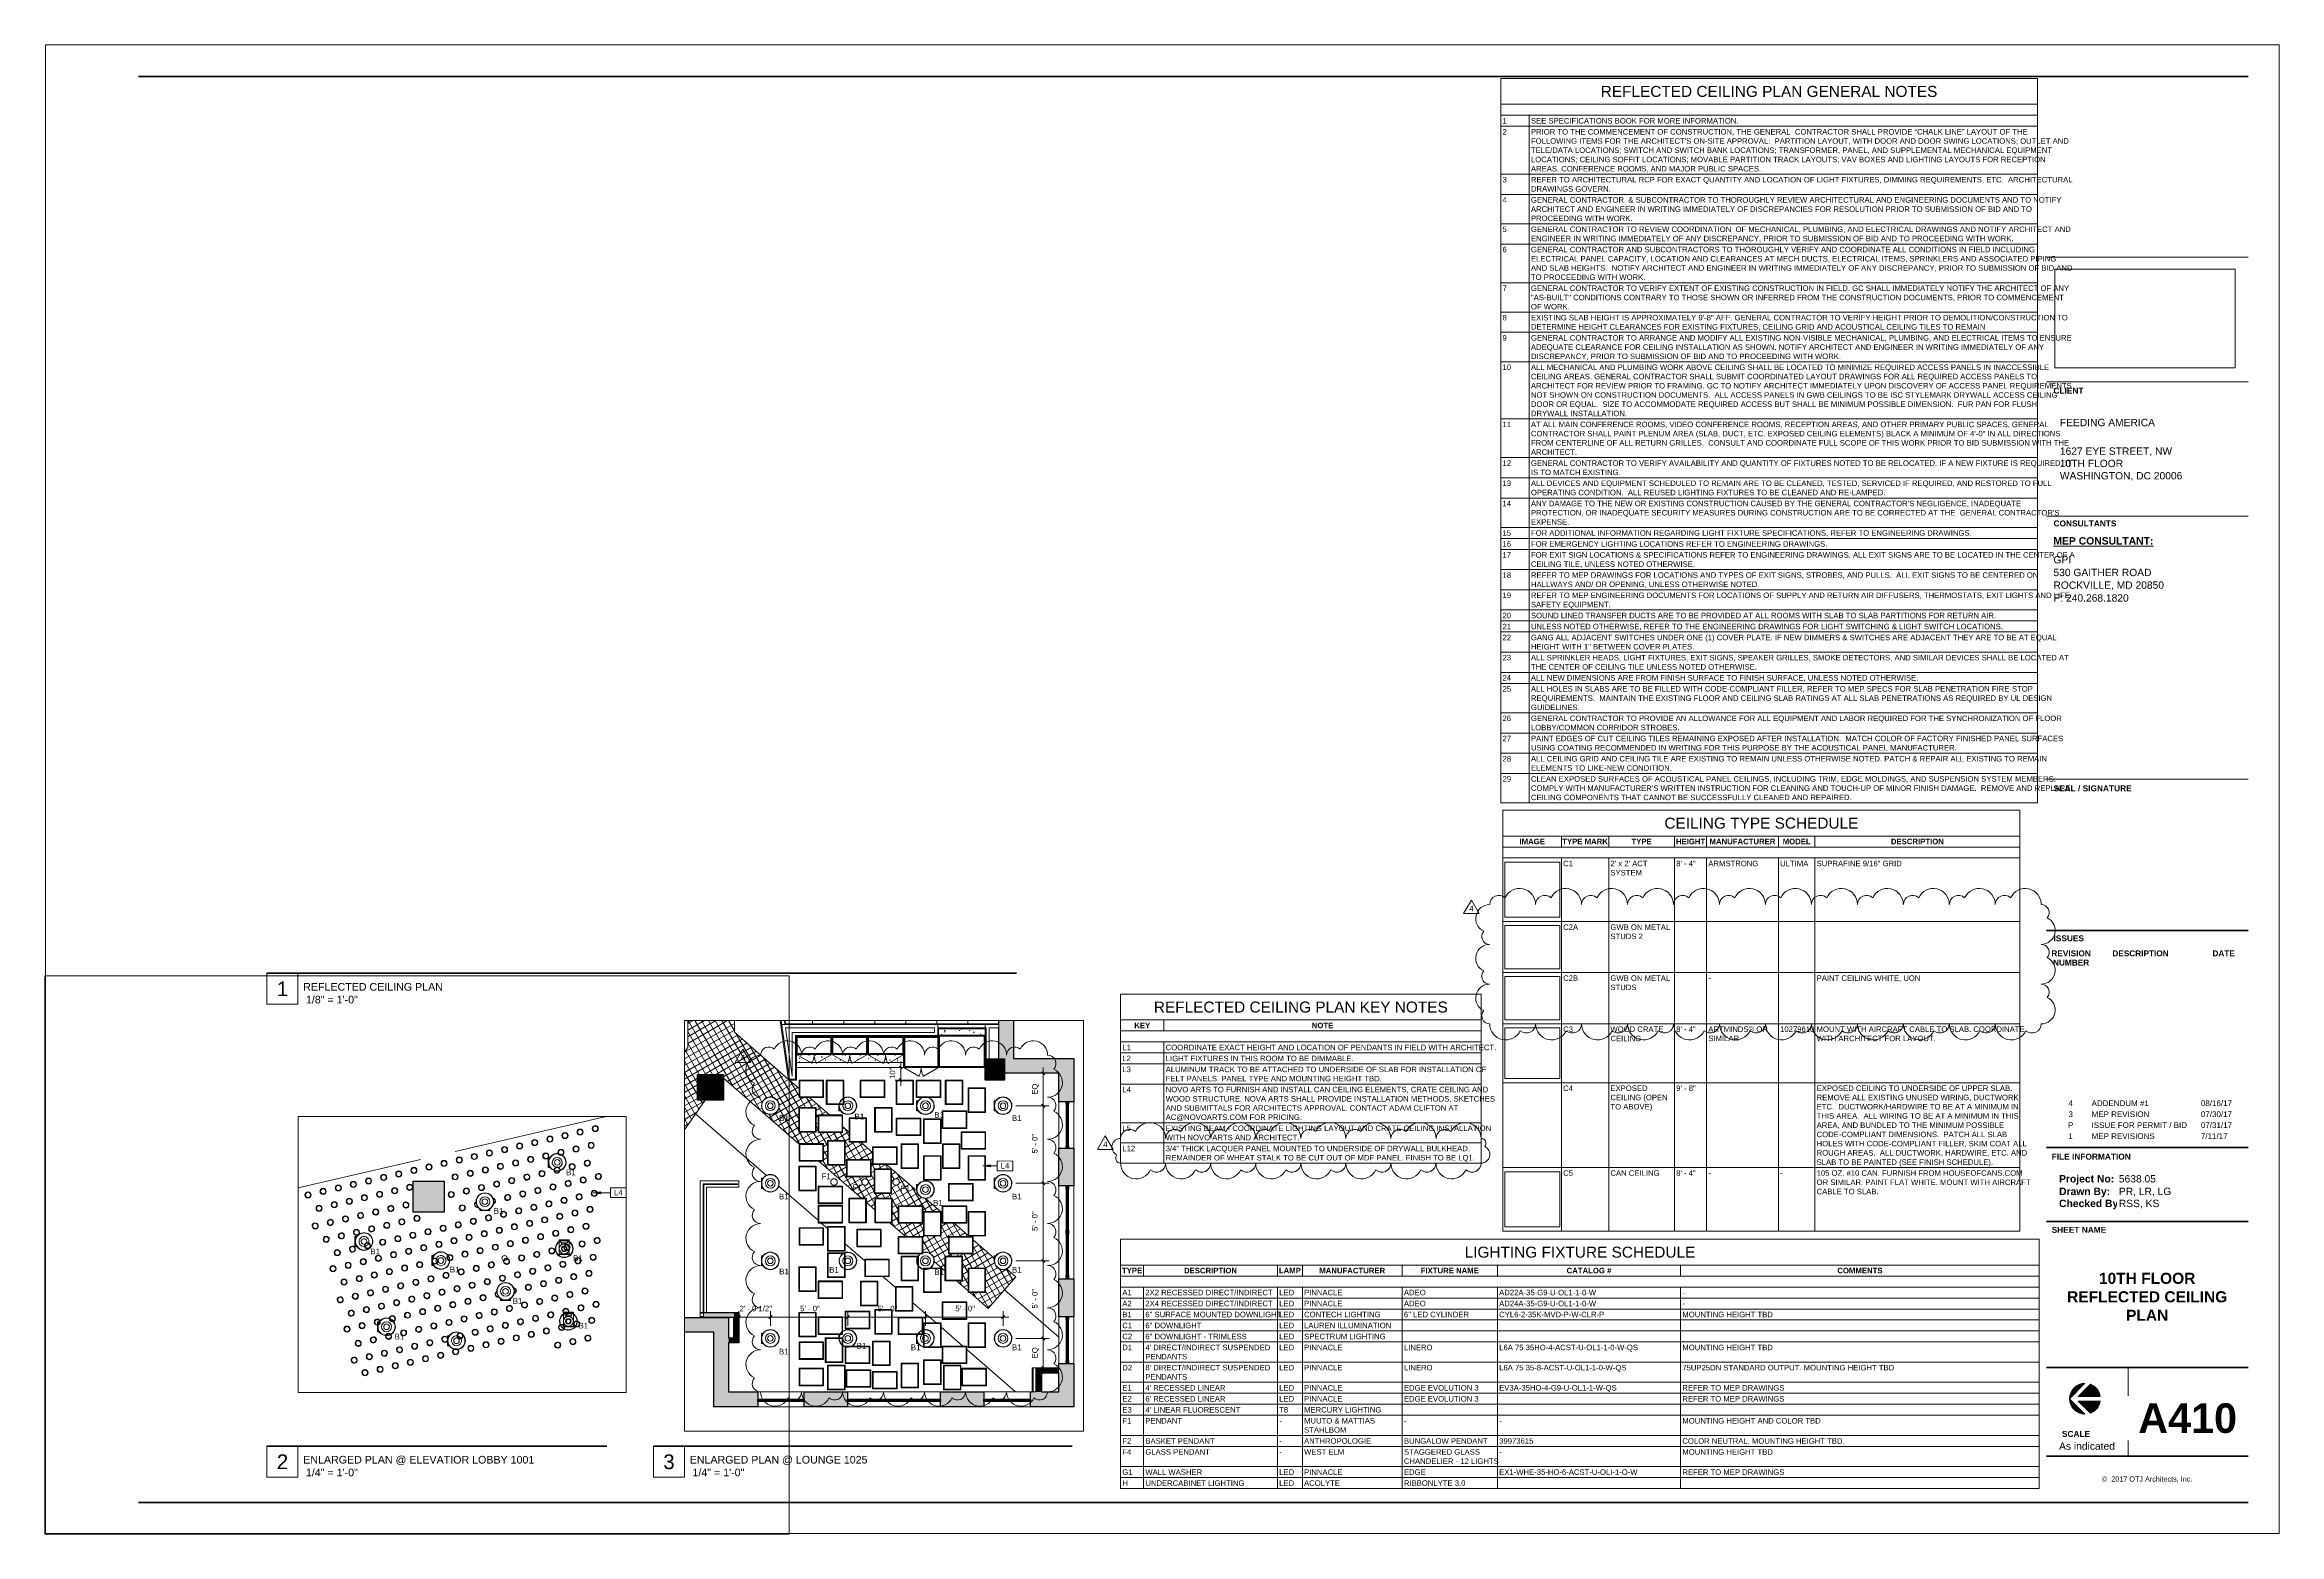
# Paper-space layout 'Layout1' of a CAD drawing. Header units: inches. Extents: x 0 to 36, y 0 to 24.
# The model-space entities are those that its viewports show. They can reach past a viewport. Long polylines and large blocks are cut down to what shows.
import ezdxf

# ---------------------------------------------------------------- set-up
doc = ezdxf.new("R2010")
doc.units = ezdxf.units.IN
doc.header["$MEASUREMENT"] = 0
doc.linetypes.add('Dash', pattern=[0.25, 0.125, -0.125])
doc.linetypes.add('Hidden', pattern=[0.28125, 0.1875, -0.09375])
for name, color, linetype, lineweight in [('A-ANNO-DIMS', 211, 'Continuous', 9), ('A-ANNO-DIMS-48', 211, 'Continuous', 9), ('A-ANNO-KEYN', 231, 'Continuous', 9), ('A-ANNO-NOTE', 131, 'Continuous', 9), ('A-CLNG', 13, 'Continuous', 13), ('A-CLNG-PATT', 13, 'Continuous', 13), ('A-DETL-THIN', 151, 'Continuous', 9), ('A-FLOR', 192, 'Continuous', 13), ('A-GENM', 13, 'Continuous', 9), ('A-GLAZ-CURT', 52, 'Continuous', 13), ('A-GLAZ-CWMG', 51, 'Continuous', 13), ('A-WALL', 113, 'Continuous', 13), ('A-WALL-PATT', 111, 'Continuous', 13), ('E-LITE-EQPM', 33, 'Continuous', 9), ('E-LITE-EQPM-IDEN', 33, 'Continuous', 9), ('G-ANNO-REVC', 71, 'Continuous', 9), ('G-ANNO-REVC-IDEN', 71, 'Continuous', 9), ('G-ANNO-SCHD', 231, 'Continuous', 9), ('G-ANNO-TTLB', 6, 'Continuous', 9), ('G-ANNO-TTLB-THIN', 151, 'Continuous', 9), ('G-ANNO-TTLB-WIDE', 214, 'Continuous', 50), ('I-WALL', 2, 'Continuous', 13), ('M-EQPM', 50, 'Continuous', 9), ('Q-CASE', 31, 'Continuous', 9), ('Q-CASE-HDLN', 31, 'Dash', 9), ('S-COLS', 52, 'Continuous', 13)]:
    doc.layers.add(name, color=color, linetype=linetype, lineweight=lineweight)
doc.layers.add('G-ANNO-NPLT', color=191, linetype='Continuous', plot=False)
doc.styles.add('Arial_1', font='arial.ttf', dxfattribs={"height": 4.425898})
doc.styles.add('Arial_2', font='arial.ttf', dxfattribs={"height": 0.122942})
doc.styles.add('Arial_3', font='arial.ttf', dxfattribs={"height": 0.092206})
doc.styles.add('Arial_B', font='arialbd.ttf', dxfattribs={"height": 0.095133})
doc.styles.add('Swis721 Lt BT_2', font='swissl.ttf', dxfattribs={"height": 4.257319})
doc.styles.add('Swis721 Lt BT_3', font='swissl.ttf', dxfattribs={"height": 0.177388})
doc.styles.add('Swis721 Lt BT_4', font='swissl.ttf', dxfattribs={"height": 0.088694})
doc.styles.add('Swis721 Lt BT_5', font='swissl.ttf', dxfattribs={"height": 0.236518})
doc.styles.add('Swis721 Lt BT_6', font='swissl.ttf', dxfattribs={"height": 0.096085})
doc.styles.add('Swis721 Lt BT_7', font='swissl.ttf', dxfattribs={"height": 0.083333})
doc.styles.add('Swis721 Lt BT_8', font='swissl.ttf', dxfattribs={"height": 0.118259})
doc.styles.add('Swis721 Lt BT_B_1', font='', dxfattribs={"height": 0.089416})
doc.styles.add('Swis721 Lt BT_B_2', font='', dxfattribs={"height": 0.119222})
doc.styles.add('Swis721 Lt BT_B_3', font='', dxfattribs={"height": 0.476888})
doc.styles.add('Swis721 Lt BT_B_4', font='', dxfattribs={"height": 0.178833})
doc.styles.get('Swis721 Lt BT_B_1').set_extended_font_data('Swis721 Lt BT', bold=True)
doc.styles.get('Swis721 Lt BT_B_2').set_extended_font_data('Swis721 Lt BT', bold=True)
doc.styles.get('Swis721 Lt BT_B_3').set_extended_font_data('Swis721 Lt BT', bold=True)
doc.styles.get('Swis721 Lt BT_B_4').set_extended_font_data('Swis721 Lt BT', bold=True)
doc.dimstyles.new('OTJ_-_3_32__Linear__1_2__Tolerance_1', dxfattribs={"dimscale": 12, "dimtxt": 4.5, "dimasz": 0.1875, "dimexe": 0.375, "dimexo": 0.25, "dimgap": 0.25, "dimtad": 1, "dimdec": 1, "dimrnd": 0.5, "dimzin": 3, "dimdsep": 46, "dimlunit": 4, "dimtxsty": 'Swis721 Lt BT_2', "dimblk1": 'OBLIQUE', "dimblk2": 'OBLIQUE', "dimsah": 1, "dimcen": 0.09, "dimdle": 0.375, "dimazin": 0, "dimtfac": 1, "dimtdec": 4, "dimtix": 1, "dimtmove": 0, "dimatfit": 3, "dimfxl": 1, "dimtvp": 1, "dimfrac": 2, "dimtolj": 1, "dimtzin": 0, "dimarcsym": 2})
doc.dimstyles.new('OTJ_-_3_32__Linear__1_2__Tolerance_2', dxfattribs={"dimscale": 12, "dimtxt": 4.5, "dimasz": 0.1875, "dimexe": 0.375, "dimexo": 0.25, "dimgap": 0.25, "dimtad": 1, "dimdec": 1, "dimrnd": 0.5, "dimzin": 3, "dimdsep": 46, "dimlunit": 4, "dimtxsty": 'Swis721 Lt BT_2', "dimblk1": 'OBLIQUE', "dimblk2": 'OBLIQUE', "dimsah": 1, "dimcen": 0.09, "dimdle": 0.375, "dimazin": 0, "dimtfac": 1, "dimtdec": 4, "dimtix": 1, "dimtmove": 0, "dimatfit": 3, "dimfxl": 1, "dimtvp": 1, "dimfrac": 2, "dimtolj": 1, "dimtzin": 0, "dimarcsym": 2})
doc.dimstyles.new('OTJ_-_3_32__Linear__1_2__Tolerance_3', dxfattribs={"dimscale": 12, "dimtxt": 4.5, "dimasz": 0.1875, "dimexe": 0.375, "dimexo": 0.25, "dimgap": 0.25, "dimtad": 1, "dimdec": 1, "dimrnd": 0.5, "dimzin": 3, "dimdsep": 46, "dimlunit": 4, "dimtxsty": 'Swis721 Lt BT_2', "dimblk1": 'OBLIQUE', "dimblk2": 'OBLIQUE', "dimsah": 1, "dimcen": 0.09, "dimdle": 0.375, "dimazin": 0, "dimtfac": 1, "dimtdec": 4, "dimtix": 1, "dimtmove": 0, "dimatfit": 3, "dimfxl": 1, "dimtvp": 1, "dimfrac": 2, "dimtolj": 1, "dimtzin": 0, "dimarcsym": 2})
doc.dimstyles.new('OTJ_-_3_32__Linear__1_2__Tolerance_4', dxfattribs={"dimscale": 12, "dimtxt": 4.5, "dimasz": 0.1875, "dimexe": 0.375, "dimexo": 0.25, "dimgap": 0.25, "dimtad": 1, "dimdec": 1, "dimrnd": 0.5, "dimzin": 3, "dimdsep": 46, "dimlunit": 4, "dimtxsty": 'Swis721 Lt BT_2', "dimblk1": 'OBLIQUE', "dimblk2": 'OBLIQUE', "dimsah": 1, "dimcen": 0.09, "dimdle": 0.375, "dimazin": 0, "dimtfac": 1, "dimtdec": 4, "dimtix": 1, "dimtmove": 0, "dimatfit": 3, "dimfxl": 1, "dimtvp": 1, "dimfrac": 2, "dimtolj": 1, "dimtzin": 0, "dimarcsym": 2})
picture_1 = doc.add_image_def('image1.jpg', size_in_pixel=(2551, 1396))
picture_2 = doc.add_image_def('image2.png', size_in_pixel=(83, 83))
picture_3 = doc.add_image_def('image3.png', size_in_pixel=(242, 223))
picture_4 = doc.add_image_def('image4.png', size_in_pixel=(246, 193))
picture_5 = doc.add_image_def('image5.png', size_in_pixel=(96, 96))

# ---------------------------------------------------------------- blocks, each defined once
blk = doc.blocks.new('Viewport - View Title-792418-10TH FLOOR REFLECTED CEILING PLAN')
at = {"layer": 'G-ANNO-TTLB'}
for p, q in [((-0.5, 0), (-0.5, -0.5)), ((0, 0), (0, -0.5)), ((0, -0.5), (-0.5, -0.5))]:
    blk.add_line(p, q, dxfattribs=at)
at = {"layer": 'G-ANNO-TTLB', "lineweight": 90}
blk.add_line((-0.5, 0), (0, 0), dxfattribs=at)
blk = doc.blocks.new('TB-DC_VA-24 x 36 - DC_VA 24X36-3374688-10TH FLOOR REFLECTED CEILING PLAN')
at = {"layer": 'G-ANNO-TTLB'}
h = blk.add_hatch(color=256, dxfattribs=at)
edge = h.paths.add_edge_path(flags=0)
edge.add_line((32.881, 2.434), (32.633, 2.186))
edge.add_arc((32.881, 2.186), 0.249, 90, 180, ccw=False)
h = blk.add_hatch(color=256, dxfattribs=at)
edge = h.paths.add_edge_path(flags=0)
edge.add_line((32.633, 2.186), (32.881, 1.937))
edge.add_arc((32.881, 2.186), 0.249, 180, 270, ccw=False)
h = blk.add_hatch(color=256, dxfattribs=at)
edge = h.paths.add_edge_path(flags=0)
edge.add_line((32.773, 2.222), (32.969, 2.418))
edge.add_arc((32.881, 2.186), 0.249, 8.4565, 69.3927, ccw=False)
edge.add_line((33.127, 2.222), (32.773, 2.222))
h = blk.add_hatch(color=256, dxfattribs=at)
edge = h.paths.add_edge_path(flags=0)
edge.add_line((32.969, 1.953), (32.773, 2.149))
edge.add_line((32.773, 2.149), (33.127, 2.149))
edge.add_arc((32.881, 2.186), 0.249, 290.6073, 351.5435, ccw=False)
at = {"layer": 'A-ANNO-NOTE'}
for p, q in [((32.633, 2.186), (32.881, 2.434)), ((32.881, 2.434), (32.633, 2.186)), ((32.633, 2.186), (32.881, 2.434)), ((32.881, 1.937), (32.633, 2.186)), ((32.633, 2.186), (32.881, 1.937)), ((32.881, 1.937), (32.633, 2.186)), ((32.969, 2.418), (32.773, 2.222)), ((32.773, 2.222), (32.969, 2.418)), ((32.969, 2.418), (32.773, 2.222)), ((33.127, 2.222), (32.773, 2.222)), ((32.773, 2.222), (33.127, 2.222)), ((32.773, 2.222), (33.127, 2.222)), ((33.127, 2.149), (32.773, 2.149)), ((32.773, 2.149), (33.127, 2.149)), ((32.969, 1.953), (32.773, 2.149)), ((32.773, 2.149), (32.969, 1.953)), ((33.127, 2.149), (32.773, 2.149)), ((32.773, 2.149), (32.969, 1.953))]:
    blk.add_line(p, q, dxfattribs=at)
for start, end in [(90, 180), (90, 180), (90, 180), (180, 270), (180, 270), (180, 270), (8.4565, 69.3927), (8.4565, 69.3927), (8.4565, 69.3927), (290.6073, 351.5435), (290.6073, 351.5435), (290.6073, 351.5435)]:
    blk.add_arc((32.881, 2.186), 0.249, start, end, dxfattribs=at)
at = {"layer": 'G-ANNO-TTLB'}
for p, q in [((0.012, 24.012), (0.012, 0.012)), ((36.012, 24.012), (0.012, 24.012)), ((36.012, 0.012), (36.012, 24.012)), ((32.262, 20.586), (35.512, 20.586)), ((32.262, 20.586), (35.512, 20.586)), ((0.012, 0.012), (36.012, 0.012))]:
    blk.add_line(p, q, dxfattribs=at)
at = {"layer": 'G-ANNO-TTLB-THIN'}
for p, q in [((32.262, 18.58), (35.512, 18.58)), ((32.262, 16.41), (35.512, 16.41)), ((32.262, 12.172), (35.512, 12.172)), ((33.575, 2.69), (33.575, 1.262))]:
    blk.add_line(p, q, dxfattribs=at)
at = {"layer": 'G-ANNO-TTLB-WIDE'}
for p, q in [((35.512, 23.502), (1.512, 23.502)), ((32.262, 9.731), (35.512, 9.731)), ((35.512, 6.238), (32.262, 6.238)), ((35.512, 5.041), (32.262, 5.041)), ((32.262, 2.69), (35.512, 2.69)), ((32.262, 1.262), (35.512, 1.262)), ((1.512, 0.512), (32.262, 0.512)), ((32.262, 0.512), (35.512, 0.512))]:
    blk.add_line(p, q, dxfattribs=at)
at = {"layer": 'G-ANNO-TTLB', "attachment_point": 1, "bg_fill": 3, "box_fill_scale": 1.25, "bg_fill_color": 0, "bg_fill_transparency": 0}
for s, insert, char_height, width, line_spacing_factor, style in [('DESCRIPTION', (33.322, 9.412), 0.09513, 1.053, 0.938532, 'Arial_B'), ('DATE', (34.935, 9.412), 0.0951, 0.41625, 0.938532, 'Arial_B'), ('Project No:', (32.463, 5.791), 0.11922, 0.972, 0.998538, 'Swis721 Lt BT_B_2'), ('\\fSwis721 Lt BT|b1|i0|c0|p34|;SCALE', (32.509, 1.667), 0.09609, 0.49601, 1.00667, 'Swis721 Lt BT_6')]:
    blk.add_mtext(s, dxfattribs=dict(at, insert=insert, char_height=char_height, width=width, line_spacing_factor=line_spacing_factor, style=style))
at = {"layer": 'G-ANNO-TTLB', "insert": (33.883, 0.933), "char_height": 0.08333, "width": 1.69113, "attachment_point": 2, "line_spacing_factor": 1.00667, "style": 'Swis721 Lt BT_7'}
blk.add_mtext('©  2017 OTJ Architects, Inc.', dxfattribs=at)
at = {"layer": 'G-ANNO-TTLB'}
image = blk.add_image(picture_1, insert=(32.394, 18.804), size_in_units=(2.907, 1.591), dxfattribs=at)
image.dxf.flags = 7
at = {"layer": 'G-ANNO-TTLB', "attachment_point": 1, "bg_fill": 3, "box_fill_scale": 1.25, "bg_fill_color": 0, "bg_fill_transparency": 0}
for s, insert, char_height, width, line_spacing_factor, style in [('\\fSwis721 Lt BT|b1|i0|c0|p34|;CLIENT', (32.373, 18.482), 0.09609, 0.53744, 1.00667, 'Swis721 Lt BT_6'), ('\\fSwis721 Lt BT|b1|i0|c0|p34|;CONSULTANTS', (32.374, 16.343), 0.09609, 1.1346, 1.00667, 'Swis721 Lt BT_6'), ('\\fSwis721 Lt BT|b1|i0|c0|p34|;SEAL / SIGNATURE', (32.373, 12.073), 0.09609, 1.3954, 1.00667, 'Swis721 Lt BT_6'), ('\\fSwis721 Lt BT|b1|i0|c0|p34|;ISSUES', (32.373, 9.656), 0.09609, 0.54719, 1.00667, 'Swis721 Lt BT_6'), ('\\fSwis721 Lt BT|b1|i0|c0|p34|;FILE INFORMATION', (32.344, 6.136), 0.09609, 1.4283, 1.00667, 'Swis721 Lt BT_6'), ('Drawn By:', (32.463, 5.588), 0.1192, 0.888, 0.998538, 'Swis721 Lt BT_B_2'), ('\\fSwis721 Lt BT|b1|i0|c0|p34|;SHEET NAME', (32.344, 4.956), 0.09609, 0.98592, 1.00667, 'Swis721 Lt BT_6')]:
    blk.add_mtext(s, dxfattribs=dict(at, insert=insert, char_height=char_height, width=width, line_spacing_factor=line_spacing_factor, style=style))
at = {"layer": 'G-ANNO-TTLB', "bg_fill": 3, "box_fill_scale": 1.25, "bg_fill_color": 0, "bg_fill_transparency": 0}
for s, insert, char_height, width, attachment_point, line_spacing_factor, style in [('\\LMEP CONSULTANT:', (32.373, 16.074), 0.11922, 1.7925, 1, 0.998538, 'Swis721 Lt BT_B_2'), ('REVISION\\PNUMBER', (32.657, 9.412), 0.0951, 0.73575, 2, 0.938532, 'Arial_B'), ('Checked By:', (32.463, 5.394), 0.11922, 1.1115, 1, 0.998538, 'Swis721 Lt BT_B_2')]:
    blk.add_mtext(s, dxfattribs=dict(at, insert=insert, char_height=char_height, width=width, attachment_point=attachment_point, line_spacing_factor=line_spacing_factor, style=style))
blk = doc.blocks.new('Family - ___-6307903-10TH FLOOR REFLECTED CEILING PLAN')
at = {"layer": 'G-ANNO-REVC'}
for centre, radius, start, end in [((17.484, 6.383), 0.145, 48.1897, 180), ((17.811, 6.383), 0.254, 0, 154.7912), ((18.21, 6.383), 0.145, 48.1897, 180), ((18.537, 6.383), 0.254, 0, 154.7912), ((18.936, 6.383), 0.145, 48.1897, 180), ((19.263, 6.383), 0.254, 0, 154.7912), ((19.662, 6.383), 0.145, 48.1897, 180), ((19.989, 6.383), 0.254, 0, 154.7912), ((20.388, 6.383), 0.145, 48.1897, 180), ((20.715, 6.383), 0.254, 0, 154.7912), ((21.115, 6.383), 0.145, 48.1897, 180), ((21.441, 6.383), 0.254, 0, 154.7912), ((21.841, 6.383), 0.145, 48.1897, 180), ((22.168, 6.383), 0.254, 0, 154.7912), ((22.567, 6.383), 0.145, 48.1897, 180), ((22.894, 6.383), 0.254, 0, 154.7912), ((17.339, 6.243), 0.14, 90, 244.7912), ((23.148, 6.303), 0.08, 318.1897, 90), ((23.148, 6.123), 0.14, 270, 64.7912), ((17.339, 6.063), 0.08, 138.1897, 270), ((17.593, 5.983), 0.254, 180, 334.7912), ((17.92, 5.983), 0.145, 228.1897, 360), ((18.319, 5.983), 0.254, 180, 334.7912), ((18.646, 5.983), 0.145, 228.1897, 360), ((19.045, 5.983), 0.254, 180, 334.7912), ((19.372, 5.983), 0.145, 228.1897, 360), ((19.771, 5.983), 0.254, 180, 334.7912), ((20.098, 5.983), 0.145, 228.1897, 360), ((20.497, 5.983), 0.254, 180, 334.7912), ((20.824, 5.983), 0.145, 228.1897, 360), ((21.224, 5.983), 0.254, 180, 334.7912), ((21.55, 5.983), 0.145, 228.1897, 360), ((21.95, 5.983), 0.254, 180, 334.7912), ((22.276, 5.983), 0.145, 228.1897, 360), ((22.676, 5.983), 0.254, 180, 334.7912), ((23.003, 5.983), 0.145, 228.1897, 360)]:
    blk.add_arc(centre, radius, start, end, dxfattribs=at)
blk = doc.blocks.new('Revision Tag - Revision Tag-133968-10TH FLOOR REFLECTED CEILING PLAN')
at = {"layer": 'G-ANNO-REVC-IDEN'}
for p, q in [((0, 0.138), (-0.126, -0.08)), ((0, 0.138), (0.126, -0.08)), ((-0.126, -0.08), (0.126, -0.08))]:
    blk.add_line(p, q, dxfattribs=at)
blk = doc.blocks.new('Family - ___-6320959-10TH FLOOR REFLECTED CEILING PLAN')
at = {"layer": 'G-ANNO-REVC'}
for centre, radius, start, end in [((23.286, 9.927), 0.224, 90, 244.7912), ((23.435, 10.151), 0.148, 48.1897, 180), ((23.768, 10.151), 0.259, 0, 154.7912), ((24.175, 10.151), 0.148, 48.1897, 180), ((24.509, 10.151), 0.259, 0, 154.7912), ((24.916, 10.151), 0.148, 48.1897, 180), ((25.25, 10.151), 0.259, 0, 154.7912), ((25.657, 10.151), 0.148, 48.1897, 180), ((25.99, 10.151), 0.259, 0, 154.7912), ((26.398, 10.151), 0.148, 48.1897, 180), ((26.731, 10.151), 0.259, 0, 154.7912), ((27.139, 10.151), 0.148, 48.1897, 180), ((27.472, 10.151), 0.259, 0, 154.7912), ((27.879, 10.151), 0.148, 48.1897, 180), ((28.213, 10.151), 0.259, 0, 154.7912), ((28.62, 10.151), 0.148, 48.1897, 180), ((28.954, 10.151), 0.259, 0, 154.7912), ((29.361, 10.151), 0.148, 48.1897, 180), ((29.694, 10.151), 0.259, 0, 154.7912), ((30.102, 10.151), 0.148, 48.1897, 180), ((30.435, 10.151), 0.259, 0, 154.7912), ((30.843, 10.151), 0.148, 48.1897, 180), ((31.176, 10.151), 0.259, 0, 154.7912), ((31.583, 10.151), 0.148, 48.1897, 180), ((31.917, 10.151), 0.259, 0, 154.7912), ((32.176, 10.023), 0.128, 318.1897, 90), ((23.286, 9.638), 0.128, 138.1897, 270), ((32.176, 9.734), 0.224, 270, 64.7912), ((23.286, 9.286), 0.224, 90, 244.7912), ((32.176, 9.382), 0.128, 318.1897, 90), ((23.286, 8.997), 0.128, 138.1897, 270), ((32.176, 9.093), 0.224, 270, 64.7912), ((23.286, 8.644), 0.224, 90, 244.7912), ((32.176, 8.741), 0.128, 318.1897, 90), ((32.176, 8.452), 0.224, 270, 64.7912), ((23.286, 8.356), 0.128, 138.1897, 270), ((23.546, 8.228), 0.259, 180, 334.7912), ((23.879, 8.228), 0.148, 228.1897, 0), ((24.287, 8.228), 0.259, 180, 334.7912), ((24.62, 8.228), 0.148, 228.1897, 0), ((25.027, 8.228), 0.259, 180, 334.7912), ((25.361, 8.228), 0.148, 228.1897, 0), ((25.768, 8.228), 0.259, 180, 334.7912), ((26.102, 8.228), 0.148, 228.1897, 0), ((26.509, 8.228), 0.259, 180, 334.7912), ((26.842, 8.228), 0.148, 228.1897, 0), ((27.25, 8.228), 0.259, 180, 334.7912), ((27.583, 8.228), 0.148, 228.1897, 0), ((27.991, 8.228), 0.259, 180, 334.7912), ((28.324, 8.228), 0.148, 228.1897, 0), ((28.731, 8.228), 0.259, 180, 334.7912), ((29.065, 8.228), 0.148, 228.1897, 0), ((29.472, 8.228), 0.259, 180, 334.7912), ((29.805, 8.228), 0.148, 228.1897, 0), ((30.213, 8.228), 0.259, 180, 334.7912), ((30.546, 8.228), 0.148, 228.1897, 0), ((30.954, 8.228), 0.259, 180, 334.7912), ((31.287, 8.228), 0.148, 228.1897, 0), ((31.695, 8.228), 0.259, 180, 334.7912), ((32.028, 8.228), 0.148, 228.1897, 0)]:
    blk.add_arc(centre, radius, start, end, dxfattribs=at)
blk = doc.blocks.new('Concrete-Rectangular-Column - 24 X 24-5487112-2 - ENLARGED PLAN _ ELEVATIOR LOBBY 1001')
at = {"layer": 'S-COLS', "lineweight": 18}
blk.add_hatch(color=50, dxfattribs=at).paths.add_polyline_path([(3.456, -12), (12, -12), (12, 12), (-12, 12), (-12, -12), (-11.48, -12)], flags=0)
at = {"layer": 'S-COLS', "color": 135, "lineweight": 30}
for p, q in [((-12, 12), (12, 12)), ((-12, -12), (-12, 12)), ((12, 12), (12, -12)), ((12, -12), (-12, -12))]:
    blk.add_line(p, q, dxfattribs=at)
blk = doc.blocks.new('L-Surface Mounted Downlight - B - DOWNLIGHT_ SURFACE MOUNTED-5054385-2 - ENLARGED PLAN _ ELEVATIOR LOBBY 1001')
at = {"layer": 'A-GENM'}
for p, q in [((-6.957, 3.924), (-5.543, 3.924)), ((-6.957, -3.924), (-6.957, 3.924)), ((-6.704, 3.924), (-6.704, 1.072)), ((-6.54, 1.944), (-6.54, 3.924)), ((-6.704, -1.072), (-6.704, -3.924)), ((-6.54, -3.924), (-6.54, -1.944)), ((-5.543, -3.924), (-6.957, -3.924))]:
    blk.add_line(p, q, dxfattribs=at)
at = {"layer": 'E-LITE-EQPM'}
for radius, start, end in [(6.845, 360, 180), (6.595, 56.6606, 180), (6.595, 180, 43.9793), (3.833, 83.4206, 180), (3.833, 21.6764, 77.4025), (2.175, 68.54, 180), (3.833, 180, 16.6283), (2.175, 180, 30), (6.845, 180, 228.9191), (6.845, 232.049, 360)]:
    blk.add_arc((0, 0), radius, start, end, dxfattribs=at)
blk = doc.blocks.new('L-Surface Mounted Downlight - B - DOWNLIGHT_ SURFACE MOUNTED-V172-2 - ENLARGED PLAN _ ELEVATIOR LOBBY 1001')
at = {"layer": 'A-GENM'}
for p, q in [((-6.957, 3.924), (-5.543, 3.924)), ((-6.957, -1.25), (-6.957, 3.924)), ((-6.704, 3.924), (-6.704, 1.072)), ((-6.54, 1.944), (-6.54, 3.924)), ((-6.704, -1.072), (-6.704, -1.283)), ((-6.957, -3.924), (-6.957, -1.588)), ((-6.704, -1.621), (-6.704, -3.924)), ((-6.54, -3.924), (-6.54, -1.944)), ((-5.543, -3.924), (-6.957, -3.924))]:
    blk.add_line(p, q, dxfattribs=at)
at = {"layer": 'E-LITE-EQPM'}
for radius in [3.833, 2.175]:
    blk.add_circle((0, 0), radius, dxfattribs=at)
for radius, start, end in [(6.845, 96.3806, 180), (6.845, 63.5034, 93.2104), (6.595, 95.9042, 180), (6.595, 64.4281, 92.4078), (6.595, 322.0888, 61.2386), (6.845, 360, 60.677), (6.845, 180, 190.8964), (6.595, 180, 192.1739), (6.845, 322.6513, 360), (6.845, 193.8494, 218.6641), (6.595, 195.5191, 217.2602), (6.595, 220.8742, 289.1649), (6.845, 222.0294, 288.41), (6.845, 291.922, 319.7957), (6.595, 293.1181, 318.9393)]:
    blk.add_arc((0, 0), radius, start, end, dxfattribs=at)
blk = doc.blocks.new('L-Surface Mounted Downlight - B - DOWNLIGHT_ SURFACE MOUNTED-V173-2 - ENLARGED PLAN _ ELEVATIOR LOBBY 1001')
at = {"layer": 'A-GENM'}
for p, q in [((-6.957, 3.924), (-5.543, 3.924)), ((-6.957, -3.924), (-6.957, 3.924)), ((-6.704, 3.924), (-6.704, 1.072)), ((-6.54, 1.944), (-6.54, 3.924)), ((-6.704, -1.072), (-6.704, -3.924)), ((-6.54, -3.924), (-6.54, -1.944)), ((-5.543, -3.924), (-6.957, -3.924))]:
    blk.add_line(p, q, dxfattribs=at)
at = {"layer": 'E-LITE-EQPM'}
for radius in [6.595, 3.833, 2.175]:
    blk.add_circle((0, 0), radius, dxfattribs=at)
for start, end in [(360, 180), (180, 360)]:
    blk.add_arc((0, 0), 6.845, start, end, dxfattribs=at)
blk = doc.blocks.new('Can - 1 - Can - 4-5419874-2 - ENLARGED PLAN _ ELEVATIOR LOBBY 1001')
at = {"layer": 'A-GENM'}
for centre, radius, start, end in [((-1.407, 0.357), 2.37, 0, 180), ((-1.373, 0.329), 2, 0, 180), ((-1.407, 0.357), 2.37, 180, 360), ((-1.373, 0.329), 2, 180, 360)]:
    blk.add_arc(centre, radius, start, end, dxfattribs=at)
blk = doc.blocks.new('Can - 1 - Can - 4-5496092-2 - ENLARGED PLAN _ ELEVATIOR LOBBY 1001')
at = {"layer": 'A-GENM'}
for centre, radius, start, end in [((-1.407, -0.357), 2.37, 0, 180), ((-1.373, -0.329), 2, 0, 180), ((-1.407, -0.357), 2.37, 180, 0), ((-1.373, -0.329), 2, 180, 360)]:
    blk.add_arc(centre, radius, start, end, dxfattribs=at)
blk = doc.blocks.new('Can - 1 - Can - 4-V174-2 - ENLARGED PLAN _ ELEVATIOR LOBBY 1001')
at = {"layer": 'A-GENM'}
for centre, radius, start, end in [((-1.407, -0.357), 2.37, 90.9575, 180), ((-1.373, -0.329), 2, 95.6207, 180), ((-1.407, -0.357), 2.37, 180, 258.9349), ((-1.373, -0.329), 2, 180, 253.2615)]:
    blk.add_arc(centre, radius, start, end, dxfattribs=at)
blk = doc.blocks.new('Can - 1 - Can - 4-V175-2 - ENLARGED PLAN _ ELEVATIOR LOBBY 1001')
at = {"layer": 'A-GENM'}
for centre, radius, start, end in [((-1.407, -0.357), 2.37, 0, 58.7445), ((-1.373, -0.329), 2, 0, 53.8799), ((-1.407, -0.357), 2.37, 261.2702, 0), ((-1.373, -0.329), 2, 265.7939, 360)]:
    blk.add_arc(centre, radius, start, end, dxfattribs=at)
blk = doc.blocks.new('Can - 1 - Can - 4-V176-2 - ENLARGED PLAN _ ELEVATIOR LOBBY 1001')
at = {"layer": 'A-GENM'}
for centre, radius, start, end in [((-1.407, 0.357), 2.37, 117.6906, 180), ((-1.373, 0.329), 2, 122.628, 180), ((-1.407, 0.357), 2.37, 180, 285.6925), ((-1.373, 0.329), 2, 180, 280.8997)]:
    blk.add_arc(centre, radius, start, end, dxfattribs=at)
blk = doc.blocks.new('Can - 1 - Can - 4-V177-2 - ENLARGED PLAN _ ELEVATIOR LOBBY 1001')
at = {"layer": 'A-GENM'}
for centre, radius, start, end in [((-1.407, 0.357), 2.37, 0, 84.6243), ((-1.373, 0.329), 2, 0, 79.5929), ((-1.407, 0.357), 2.37, 285.3216, 360), ((-1.373, 0.329), 2, 289.3427, 360)]:
    blk.add_arc(centre, radius, start, end, dxfattribs=at)
blk = doc.blocks.new('L-Surface Mounted Downlight - B - DOWNLIGHT_ SURFACE MOUNTED-V178-2 - ENLARGED PLAN _ ELEVATIOR LOBBY 1001')
at = {"layer": 'A-GENM'}
for p, q in [((-6.957, 3.924), (-5.543, 3.924)), ((-6.957, -3.654), (-6.957, 3.924)), ((-6.704, 3.924), (-6.704, 1.072)), ((-6.54, 1.944), (-6.54, 3.924)), ((-6.704, -1.072), (-6.704, -3.924)), ((-6.54, -3.924), (-6.54, -1.944)), ((-5.543, -3.924), (-6.777, -3.924))]:
    blk.add_line(p, q, dxfattribs=at)
at = {"layer": 'E-LITE-EQPM'}
blk.add_circle((0, 0), 2.175, dxfattribs=at)
for radius, start, end in [(6.845, 75.2517, 107.5162), (6.845, 111.5608, 180), (6.595, 73.9169, 108.7672), (6.845, 360, 71.6157), (6.595, 112.4178, 180), (6.595, 303.0351, 70.2341), (3.833, 180, 81.9711), (3.833, 100.8111, 180), (6.845, 180, 275.8675), (6.595, 180, 277.3005), (6.845, 304.4265, 360), (6.845, 279.6538, 301.2416), (6.595, 281.7062, 299.1081)]:
    blk.add_arc((0, 0), radius, start, end, dxfattribs=at)
blk = doc.blocks.new('L-Surface Mounted Downlight - B - DOWNLIGHT_ SURFACE MOUNTED-V179-2 - ENLARGED PLAN _ ELEVATIOR LOBBY 1001')
at = {"layer": 'A-GENM'}
for p, q in [((-6.957, 3.924), (-5.543, 3.924)), ((-6.957, 0.062), (-6.957, 3.924)), ((-6.704, 3.924), (-6.704, 1.072)), ((-6.54, 1.944), (-6.54, 3.924)), ((-6.704, -1.722), (-6.704, -3.924)), ((-6.957, -3.924), (-6.957, -2.328)), ((-6.54, -3.924), (-6.54, -1.944)), ((-5.543, -3.924), (-6.957, -3.924))]:
    blk.add_line(p, q, dxfattribs=at)
at = {"layer": 'E-LITE-EQPM'}
blk.add_circle((0, 0), 2.175, dxfattribs=at)
for radius, start, end in [(6.845, 86.8841, 100.3536), (6.845, 360, 82.2718), (6.845, 106.1044, 180), (6.595, 103.1216, 180), (6.595, 93.8427, 95.0065), (6.595, 320.3236, 84.6248), (3.833, 334.9989, 180), (6.845, 180, 181.8679), (6.595, 180, 289.6999), (3.833, 180, 275.4714), (6.845, 315.2141, 360), (6.845, 192.4342, 294.1593), (3.833, 281.4994, 328.7683), (6.595, 296.5149, 313.7431)]:
    blk.add_arc((0, 0), radius, start, end, dxfattribs=at)
blk = doc.blocks.new('L-Surface Mounted Downlight - B - DOWNLIGHT_ SURFACE MOUNTED-V180-2 - ENLARGED PLAN _ ELEVATIOR LOBBY 1001')
at = {"layer": 'A-GENM'}
for p, q in [((-6.957, 3.924), (-5.543, 3.924)), ((-6.957, 1.25), (-6.957, 3.924)), ((-6.704, 3.924), (-6.704, 1.751)), ((-6.54, 1.964), (-6.54, 3.924)), ((-6.957, -3.924), (-6.957, -0.377)), ((-6.704, -1.072), (-6.704, -3.924)), ((-6.54, -3.924), (-6.54, -1.944)), ((-5.543, -3.924), (-6.957, -3.924))]:
    blk.add_line(p, q, dxfattribs=at)
at = {"layer": 'E-LITE-EQPM'}
blk.add_circle((0, 0), 2.175, dxfattribs=at)
for radius, start, end in [(6.845, 0.7892, 163.0372), (6.595, 0.4556, 158.8044), (3.833, 204.0719, 145.4816), (6.595, 166.0225, 180), (3.833, 150.5032, 180), (6.595, 180, 182.5136), (3.833, 180, 198.0544), (6.595, 327.117, 357.4315), (6.845, 326.6215, 357.8289), (6.845, 187.0905, 323.1803), (6.595, 191.0671, 323.3447)]:
    blk.add_arc((0, 0), radius, start, end, dxfattribs=at)
blk = doc.blocks.new('L-Surface Mounted Downlight - B - DOWNLIGHT_ SURFACE MOUNTED-V181-2 - ENLARGED PLAN _ ELEVATIOR LOBBY 1001')
at = {"layer": 'A-GENM'}
for p, q in [((-6.957, 3.924), (4.395, 3.924)), ((-6.957, 0.238), (-6.957, 3.924)), ((-6.704, 3.924), (-6.704, 0.129)), ((-6.54, 0.048), (-6.54, 3.924)), ((3.995, 3.924), (3.995, -3.066)), ((4.142, -3.022), (4.142, 3.924)), ((4.395, 3.924), (4.395, -2.988)), ((-6.158, 2.5), (-4.63, 2.5)), ((-6.158, -0.214), (-6.158, 2.5)), ((-4.63, 2.5), (-4.63, -2.5)), ((-4.63, 2.104), (-3.603, 2.104)), ((-3.603, 2.104), (-3.603, -2.104)), ((-6.957, -3.838), (-6.957, -0.157)), ((-6.704, -0.283), (-6.704, -3.711)), ((-6.54, -3.603), (-6.54, -0.384)), ((-6.158, -2.5), (-6.158, -0.748)), ((-3.603, -2.104), (-4.63, -2.104)), ((-5.787, -2.5), (-6.158, -2.5)), ((-4.63, -2.5), (-5.368, -2.5)), ((4.395, -3.329), (4.395, -3.924)), ((3.995, -3.442), (3.995, -3.924)), ((4.142, -3.924), (4.142, -3.38)), ((2.804, -3.924), (-6.292, -3.924)), ((4.395, -3.924), (3.27, -3.924))]:
    blk.add_line(p, q, dxfattribs=at)
blk.add_circle((0, 0), 1.712, dxfattribs=at)
at = {"layer": 'E-LITE-EQPM'}
for radius in [3.833, 2.175]:
    blk.add_circle((0, 0), radius, dxfattribs=at)
for radius, start, end in [(6.845, 92.6917, 178.4148), (6.845, 55.5867, 89.3194), (6.595, 93.0288, 179.3849), (6.595, 55.2073, 89.6157), (6.845, 360, 52.5088), (6.595, 330.7434, 52.0206), (6.845, 181.931, 207.2514), (6.595, 183.415, 205.4036), (6.845, 330.8254, 360), (6.595, 209.9377, 292.0746), (6.845, 210.9805, 292.0981), (6.595, 295.616, 327.8422), (6.845, 295.5068, 328.08)]:
    blk.add_arc((0, 0), radius, start, end, dxfattribs=at)
blk = doc.blocks.new('L-Surface Mounted Downlight - B - DOWNLIGHT_ SURFACE MOUNTED-V182-2 - ENLARGED PLAN _ ELEVATIOR LOBBY 1001')
at = {"layer": 'A-GENM'}
for p, q in [((-6.957, 3.924), (-2.588, 3.924)), ((-6.957, -3.924), (-6.957, 3.924)), ((-6.704, 3.924), (-6.704, -3.924)), ((-6.54, -3.924), (-6.54, 3.924)), ((-1.989, 3.924), (-0.196, 3.924)), ((0.481, 3.924), (4.395, 3.924)), ((3.995, 3.924), (3.995, -3.924)), ((4.142, -3.924), (4.142, 3.924)), ((4.395, 3.924), (4.395, -3.924)), ((-6.158, 2.5), (-4.63, 2.5)), ((-6.158, -2.5), (-6.158, 2.5)), ((-4.63, 2.5), (-4.63, -2.5)), ((-4.63, 2.104), (-3.603, 2.104)), ((-3.603, 2.104), (-3.603, -2.104)), ((-3.603, -2.104), (-4.63, -2.104)), ((-4.63, -2.5), (-6.158, -2.5)), ((4.395, -3.924), (-6.957, -3.924))]:
    blk.add_line(p, q, dxfattribs=at)
for start, end in [(61.3546, 171.8766), (360, 46.959), (184.9209, 360)]:
    blk.add_arc((0, 0), 1.712, start, end, dxfattribs=at)
at = {"layer": 'E-LITE-EQPM'}
blk.add_circle((0, 0), 6.595, dxfattribs=at)
for radius, start, end in [(6.845, 360, 180), (3.833, 180, 78.5353), (3.833, 90.1456, 144.6747), (2.175, 65.1488, 168.3443), (3.833, 152.8421, 180), (2.175, 180, 53.0621), (2.175, 178.2808, 180), (6.845, 180, 360)]:
    blk.add_arc((0, 0), radius, start, end, dxfattribs=at)
blk = doc.blocks.new('Concrete-Rectangular-Column - 20 X 20-5040037-3 - ENLARGED PLAN _ LOUNGE 1025')
at = {"layer": 'S-COLS', "lineweight": 18}
blk.add_hatch(color=50, dxfattribs=at).paths.add_polyline_path([(-4.087, -10), (10, -10), (10, 10), (-10, 10), (-10, -10)], flags=0)
at = {"layer": 'S-COLS', "color": 135, "lineweight": 30}
for p, q in [((-10, 10), (10, 10)), ((-10, -10), (-10, 10)), ((10, 10), (10, -10)), ((10, -10), (-10, -10))]:
    blk.add_line(p, q, dxfattribs=at)
blk = doc.blocks.new('Concrete-Rectangular-Column - 15 x 16_5-5034465-3 - ENLARGED PLAN _ LOUNGE 1025')
at = {"layer": 'S-COLS', "lineweight": 18}
blk.add_hatch(color=50, dxfattribs=at).paths.add_polyline_path([(3, -8.25), (7.5, -8.25), (7.5, 8.25), (-7.5, 8.25), (-7.5, -8.25), (-2.808, -8.25)], flags=0)
at = {"layer": 'S-COLS', "color": 135, "lineweight": 30}
for p, q in [((-7.5, 8.25), (7.5, 8.25)), ((7.5, 8.25), (7.5, -8.25)), ((-7.5, -8.25), (-7.5, 1.5)), ((7.5, -8.25), (-7.5, -8.25))]:
    blk.add_line(p, q, dxfattribs=at)
blk = doc.blocks.new('Rectangular Mullion - 2_ x 1 3_4_-4406287-3 - ENLARGED PLAN _ LOUNGE 1025')
at = {"layer": 'A-GLAZ-CWMG', "lineweight": 18}
blk.add_hatch(color=50, dxfattribs=at).paths.add_polyline_path([(-2, -0.875), (0, -0.875), (0, 0.875), (-2, 0.875), (-2, -0.25)], flags=0)
at = {"layer": 'A-GLAZ-CWMG', "color": 135, "lineweight": 30}
for p, q in [((-2, 0.875), (0, 0.875)), ((-2, -0.875), (-2, 0.875)), ((0, 0.875), (0, -0.875)), ((0, -0.875), (-2, -0.875))]:
    blk.add_line(p, q, dxfattribs=at)
blk = doc.blocks.new('Rectangular Mullion - 3_ x 1 3_4_-4402381-3 - ENLARGED PLAN _ LOUNGE 1025')
at = {"layer": 'A-GLAZ-CWMG', "color": 215, "lineweight": 18}
for p, q in [((6064.458, 1289.029), (6032.458, 1289.029)), ((6064.458, 1287.279), (6032.458, 1287.279))]:
    blk.add_line(p, q, dxfattribs=at)
blk = doc.blocks.new('Rectangular Mullion - 3_ x 1 3_4_-4406289-3 - ENLARGED PLAN _ LOUNGE 1025')
at = {"layer": 'A-GLAZ-CWMG', "lineweight": 18}
blk.add_hatch(color=50, dxfattribs=at).paths.add_polyline_path([(-3, -0.875), (0, -0.875), (0, 0.875), (-3, 0.875), (-3, -0.25)], flags=0)
at = {"layer": 'A-GLAZ-CWMG', "color": 135, "lineweight": 30}
for p, q in [((-3, 0.875), (0, 0.875)), ((-3, -0.875), (-3, 0.875)), ((0, 0.875), (0, -0.875)), ((0, -0.875), (-3, -0.875))]:
    blk.add_line(p, q, dxfattribs=at)
blk = doc.blocks.new('Rectangular Mullion - 3_ x 1 3_4_-4405086-3 - ENLARGED PLAN _ LOUNGE 1025')
at = {"layer": 'A-GLAZ-CWMG', "color": 215, "lineweight": 18}
for p, q in [((6134.458, 1289.029), (6102.958, 1289.029)), ((6134.458, 1287.279), (6102.958, 1287.279))]:
    blk.add_line(p, q, dxfattribs=at)
blk = doc.blocks.new('System Panel - Glazed-4406290-3 - ENLARGED PLAN _ LOUNGE 1025')
at = {"layer": 'A-GLAZ-CURT', "lineweight": 18}
blk.add_hatch(color=50, dxfattribs=at).paths.add_polyline_path([(16, 0.25), (-16, 0.25), (-16, -0.25), (16, -0.25)], flags=0)
at = {"layer": 'A-GLAZ-CURT', "color": 135, "lineweight": 30}
for p, q in [((-16, -0.25), (-16, 0.25)), ((-16, 0.25), (16, 0.25)), ((16, 0.25), (16, -0.25)), ((16, -0.25), (-16, -0.25))]:
    blk.add_line(p, q, dxfattribs=at)
blk = doc.blocks.new('Rectangular Mullion - 2_ x 1 3_4_-4406291-3 - ENLARGED PLAN _ LOUNGE 1025')
at = {"layer": 'A-GLAZ-CWMG', "lineweight": 18}
blk.add_hatch(color=50, dxfattribs=at).paths.add_polyline_path([(0, -0.875), (-2, -0.875), (-2, 0.875), (0, 0.875), (0, -0.25)], flags=0)
at = {"layer": 'A-GLAZ-CWMG', "color": 135, "lineweight": 30}
for p, q in [((0, 0.875), (-2, 0.875)), ((-2, 0.875), (-2, -0.875)), ((0, -0.875), (0, 0.875)), ((-2, -0.875), (0, -0.875))]:
    blk.add_line(p, q, dxfattribs=at)
blk = doc.blocks.new('System Panel - Glazed-4406292-3 - ENLARGED PLAN _ LOUNGE 1025')
at = {"layer": 'A-GLAZ-CURT', "lineweight": 18}
blk.add_hatch(color=50, dxfattribs=at).paths.add_polyline_path([(-15.75, 0.25), (-15.75, -0.25), (15.75, -0.25), (15.75, 0.25), (-13.492, 0.25)], flags=0)
at = {"layer": 'A-GLAZ-CURT', "color": 135, "lineweight": 30}
for p, q in [((-15.75, -0.25), (-15.75, 0.25)), ((-15.75, 0.25), (15.75, 0.25)), ((15.75, 0.25), (15.75, -0.25)), ((15.75, -0.25), (-15.75, -0.25))]:
    blk.add_line(p, q, dxfattribs=at)
blk = doc.blocks.new('Rectangular Mullion - 3_ x 1 3_4_-4406293-3 - ENLARGED PLAN _ LOUNGE 1025')
at = {"layer": 'A-GLAZ-CWMG', "lineweight": 18}
blk.add_hatch(color=50, dxfattribs=at).paths.add_polyline_path([(-3, -0.875), (-3, 0.875), (0, 0.875), (0, -0.875)], flags=0)
at = {"layer": 'A-GLAZ-CWMG', "color": 135, "lineweight": 30}
for p, q in [((0, 0.875), (-3, 0.875)), ((-3, 0.875), (-3, -0.875)), ((0, -0.875), (0, 0.875)), ((-3, -0.875), (0, -0.875))]:
    blk.add_line(p, q, dxfattribs=at)
blk = doc.blocks.new('Rectangular Mullion - 3_ x 1 3_4_-4406288-3 - ENLARGED PLAN _ LOUNGE 1025')
at = {"layer": 'A-GLAZ-CWMG', "lineweight": 18}
blk.add_hatch(color=50, dxfattribs=at).paths.add_polyline_path([(1.5, -0.875), (-1.5, -0.875), (-1.5, 0.875), (1.5, 0.875), (1.5, -0.25)], flags=0)
at = {"layer": 'A-GLAZ-CWMG', "color": 135, "lineweight": 30}
for p, q in [((1.5, 0.875), (-1.5, 0.875)), ((-1.5, 0.875), (-1.5, -0.875)), ((1.5, -0.875), (1.5, 0.875)), ((-1.5, -0.875), (1.5, -0.875))]:
    blk.add_line(p, q, dxfattribs=at)
blk = doc.blocks.new('CW Cupbd Combined - Oven Tower 84_h x 24_d _2 Microwaves_-6288481-3 - ENLARGED PLAN _ LOUNGE 1025')
at = {"layer": 'Q-CASE', "lineweight": 30}
for p, q in [((2.745, -2.362), (2.745, -3.112)), ((2.745, -3.112), (2.745, -2.362)), ((28.245, -3.112), (28.245, -2.362)), ((28.245, -2.362), (28.245, -3.112)), ((1.995, -25.612), (1.995, -16.237))]:
    blk.add_line(p, q, dxfattribs=at)
at = {"layer": 'Q-CASE'}
for p, q in [((2.745, -25.612), (2.745, -3.112)), ((2.745, -3.112), (28.245, -3.112)), ((28.245, -3.112), (28.245, -25.612)), ((28.995, -25.612), (1.995, -25.612)), ((1.995, -25.612), (1.995, -26.362)), ((28.245, -25.612), (2.745, -25.612)), ((28.995, -25.612), (28.995, -26.362)), ((1.995, -26.362), (28.995, -26.362))]:
    blk.add_line(p, q, dxfattribs=at)
at = {"layer": 'Q-CASE', "linetype": 'Hidden'}
for p, q in [((1.995, -26.362), (13.687, -33.112)), ((28.995, -26.362), (17.304, -33.112))]:
    blk.add_line(p, q, dxfattribs=at)
for centre, start, end in [((1.995, -26.362), 330, 359.9977), ((28.995, -26.362), 180.0023, 210)]:
    blk.add_arc(centre, 13.5, start, end, dxfattribs=at)
blk = doc.blocks.new('CW Cupbd Ohead - 36_h x 13 7_8_d - 2 Doors - 1 Shelf-6286497-3 - ENLARGED PLAN _ LOUNGE 1025')
at = {"layer": 'Q-CASE', "linetype": 'Hidden'}
for p, q in [((1.995, 16.237), (14.137, 23.247)), ((30.036, 16.237), (17.894, 23.247))]:
    blk.add_line(p, q, dxfattribs=at)
at = {"layer": 'Q-CASE'}
for p, q in [((16.016, 16.237), (1.995, 16.237)), ((1.995, 15.45), (1.995, 16.237)), ((16.016, 15.45), (16.016, 16.237)), ((30.036, 16.237), (16.016, 16.237)), ((16.016, 16.237), (16.016, 15.45)), ((30.036, 16.237), (30.036, 15.45)), ((1.995, 15.45), (16.016, 15.45)), ((2.745, 15.45), (1.995, 15.45)), ((1.995, 2.362), (1.995, 15.45)), ((2.745, 2.362), (2.745, 15.45)), ((2.745, 3.112), (2.745, 15.45)), ((2.745, 15.45), (29.286, 15.45)), ((16.016, 15.45), (30.036, 15.45)), ((30.036, 15.45), (29.286, 15.45)), ((29.286, 2.362), (29.286, 15.45)), ((29.286, 15.45), (29.286, 3.112)), ((30.036, 15.45), (30.036, 2.362)), ((2.745, 2.362), (2.745, 3.112)), ((2.745, 3.112), (29.286, 3.112)), ((29.286, 3.112), (2.745, 3.112)), ((29.286, 3.112), (29.286, 2.362)), ((1.995, 2.362), (2.745, 2.362)), ((29.286, 2.362), (2.745, 2.362)), ((29.286, 2.362), (30.036, 2.362))]:
    blk.add_line(p, q, dxfattribs=at)
at = {"layer": 'Q-CASE', "linetype": 'Hidden'}
for centre, start, end in [((1.995, 16.237), 359.5, 30), ((30.036, 16.237), 150, 180.5)]:
    blk.add_arc(centre, 14.02, start, end, dxfattribs=at)
at = {"layer": 'Q-CASE-HDLN'}
for p, q in [((30.036, 16.237), (1.995, 16.237)), ((1.995, 16.237), (1.995, 2.362)), ((30.036, 2.362), (30.036, 16.237)), ((1.995, 2.362), (30.036, 2.362))]:
    blk.add_line(p, q, dxfattribs=at)
blk = doc.blocks.new('Mechanical Equipment 1 - Mechanical Equipment 1-4892762-3 - ENLARGED PLAN _ LOUNGE 1025')
at = {"layer": 'M-EQPM'}
h = blk.add_hatch(dxfattribs=at)
h.set_pattern_fill('FP_46', color=90, style=0, pattern_type=2)
h.set_pattern_definition([(30, (883.241, 0), (-2.25, 3.8971143), []), (120, (883.241, 0), (-3.8971143, -2.25), [])])
h.paths.add_polyline_path([(6208.777, 1359.382), (6230.034, 1383.836), (6223.002, 1389.949), (6222.021, 1389.542), (6220.249, 1389.309), (6218.478, 1389.542), (6216.827, 1390.226), (6215.409, 1391.314), (6214.322, 1392.732), (6213.638, 1394.382), (6213.405, 1396.154), (6213.638, 1397.926), (6213.687, 1398.045), (6197.131, 1412.437), (6197.131, 1401.552), (6178.131, 1401.552), (6178.131, 1415.052), (6194.124, 1415.052), (6193.724, 1415.387), (6193.224, 1415.387), (6193.224, 1415.834), (6182.378, 1425.262), (6173.131, 1425.262), (6173.131, 1433.3), (6172.268, 1434.051), (6172.268, 1415.387), (6158.768, 1415.387), (6158.768, 1434.387), (6171.881, 1434.387), (6160.314, 1444.443), (6160.249, 1444.434), (6158.478, 1444.667), (6156.827, 1445.351), (6155.409, 1446.439), (6154.322, 1447.857), (6153.638, 1449.507), (6153.528, 1450.341), (6134.02, 1467.299), (6134.02, 1448.341), (6120.52, 1448.341), (6120.52, 1467.341), (6133.952, 1467.358), (6129.951, 1470.836), (6119.29, 1470.836), (6119.29, 1480.103), (6110.31, 1487.91), (6101.223, 1487.91), (6101.223, 1495.809), (6096.189, 1500.185), (6096.189, 1495.55), (6077.189, 1495.55), (6077.189, 1509.05), (6085.991, 1509.05), (6070.485, 1522.529), (6062.475, 1522.529), (6062.475, 1529.492), (6054.956, 1536.029), (6054.418, 1536.029), (6054.343, 1536.561), (6012.458, 1572.972), (6012.458, 1582.076), (5976.333, 1582.076), (5976.333, 1561.337), (5973.815, 1557.746), (5973.815, 1497.536), (5989.871, 1520.439), (5983.958, 1520.439), (5983.958, 1540.439), (6003.958, 1540.439), (6003.958, 1537.429), (6062.475, 1486.56), (6062.475, 1486.836), (6081.475, 1486.836), (6081.475, 1473.336), (6077.688, 1473.336), (6110.775, 1444.574), (6114.52, 1444.574), (6114.52, 1441.319), (6121.02, 1435.668), (6121.02, 1444.574), (6134.52, 1444.574), (6134.52, 1425.574), (6132.632, 1425.574), (6144.736, 1415.052), (6158.131, 1415.052), (6158.131, 1403.408), (6158.819, 1402.81), (6160.249, 1402.999), (6162.021, 1402.766), (6163.672, 1402.082), (6165.089, 1400.994), (6166.177, 1399.576), (6166.861, 1397.926), (6167.094, 1396.154), (6167.031, 1395.672), (6175.348, 1388.441), (6175.348, 1399.753), (6188.848, 1399.753), (6188.848, 1380.753), (6184.193, 1380.753), (6193.224, 1372.902), (6193.224, 1390.613), (6206.724, 1390.613), (6206.724, 1371.613), (6194.707, 1371.613), (6206.724, 1361.167)], flags=0)
h.paths.add_polyline_path([(6139.131, 1425.262), (6139.131, 1438.762), (6158.131, 1438.762), (6158.131, 1425.262), (6139.631, 1425.262)], flags=0)
h.paths.add_polyline_path([(6137.36, 1454.675), (6136.815, 1454.794), (6136.291, 1455), (6135.78, 1455.398), (6135.447, 1455.823), (6135.259, 1456.122), (6135.089, 1456.629), (6135.023, 1457.186), (6135.159, 1457.931), (6135.479, 1458.611), (6135.825, 1459.022), (6136.244, 1459.342), (6136.77, 1459.568), (6137.18, 1459.675), (6137.768, 1459.688), (6138.269, 1459.578), (6138.784, 1459.378), (6139.305, 1458.974), (6139.638, 1458.549), (6139.825, 1458.25), (6139.996, 1457.743), (6140.062, 1457.186), (6139.951, 1456.495), (6139.606, 1455.761), (6139.259, 1455.35), (6138.841, 1455.03), (6138.314, 1454.804), (6137.905, 1454.696), (6137.377, 1454.676)], flags=0)
h.paths.add_polyline_path([(6113.36, 1454.675), (6112.815, 1454.794), (6112.291, 1455), (6111.78, 1455.398), (6111.447, 1455.823), (6111.246, 1456.162), (6111.089, 1456.629), (6111.023, 1457.186), (6111.159, 1457.931), (6111.479, 1458.611), (6111.825, 1459.022), (6112.244, 1459.342), (6112.77, 1459.568), (6113.18, 1459.675), (6113.757, 1459.69), (6114.269, 1459.578), (6114.784, 1459.378), (6115.305, 1458.974), (6115.638, 1458.549), (6115.825, 1458.25), (6115.996, 1457.743), (6116.062, 1457.186), (6115.951, 1456.495), (6115.606, 1455.761), (6115.259, 1455.35), (6114.841, 1455.03), (6114.314, 1454.804), (6113.905, 1454.696), (6113.377, 1454.676)], flags=0)
h.paths.add_polyline_path([(6113.657, 1461.152), (6099.131, 1461.152), (6099.131, 1474.652), (6118.131, 1474.652), (6118.131, 1461.152), (6116.419, 1461.152)], flags=0)
h.paths.add_polyline_path([(6095.606, 1470.167), (6084.533, 1470.167), (6084.533, 1489.167), (6098.033, 1489.167), (6098.033, 1470.167), (6097.533, 1470.167)], flags=0)
h.paths.add_polyline_path([(6075.164, 1495.72), (6062.164, 1495.72), (6062.164, 1514.72), (6075.664, 1514.72), (6075.664, 1495.72), (6075.237, 1495.72)], flags=0)
h.paths.add_polyline_path([(6040.249, 1509.309), (6038.478, 1509.542), (6036.827, 1510.226), (6035.409, 1511.314), (6034.322, 1512.732), (6033.638, 1514.382), (6033.405, 1516.154), (6033.638, 1517.926), (6034.322, 1519.576), (6035.409, 1520.994), (6036.827, 1522.082), (6038.478, 1522.766), (6040.249, 1522.999), (6042.021, 1522.766), (6043.672, 1522.082), (6045.089, 1520.994), (6046.177, 1519.576), (6046.861, 1517.926), (6047.094, 1516.154), (6046.861, 1514.382), (6046.177, 1512.732), (6045.089, 1511.314), (6043.672, 1510.226), (6042.021, 1509.542)], flags=0)
for p, q in [((5976.333, 1561.337), (5976.333, 1582.076)), ((6012.458, 1582.076), (6012.458, 1572.972)), ((6012.458, 1572.972), (6054.343, 1536.561)), ((5973.815, 1557.746), (5976.333, 1561.337)), ((6062.475, 1486.56), (6003.958, 1537.429)), ((6054.956, 1536.029), (6062.475, 1529.492)), ((6070.485, 1522.529), (6085.991, 1509.05)), ((5989.871, 1520.439), (5973.815, 1497.536)), ((6096.189, 1500.185), (6101.223, 1495.809)), ((6110.31, 1487.91), (6119.29, 1480.103)), ((6110.775, 1444.574), (6077.688, 1473.336)), ((6129.951, 1470.836), (6133.972, 1467.341)), ((6134.02, 1467.299), (6153.528, 1450.341)), ((6160.314, 1444.443), (6171.881, 1434.387)), ((6121.02, 1435.668), (6114.52, 1441.319)), ((6172.268, 1434.051), (6173.131, 1433.3)), ((6144.736, 1415.052), (6132.632, 1425.574)), ((6182.378, 1425.262), (6193.224, 1415.834)), ((6193.738, 1415.387), (6194.124, 1415.052)), ((6197.131, 1412.437), (6213.687, 1398.045)), ((6158.819, 1402.81), (6158.131, 1403.408)), ((6175.348, 1388.441), (6167.031, 1395.672)), ((6223.002, 1389.949), (6230.034, 1383.836)), ((6230.034, 1383.836), (6208.777, 1359.382)), ((6193.224, 1372.902), (6184.193, 1380.753)), ((6208.777, 1359.382), (6194.707, 1371.613))]:
    blk.add_line(p, q, dxfattribs=at)
blk = doc.blocks.new('Bulb_Fiction_Pendant_15732 - P1-5176581-3 - ENLARGED PLAN _ LOUNGE 1025')
at = {"layer": 'E-LITE-EQPM', "flags": 128}
for points in [[(-2.576, 0), (-2.574, 0.101), (-2.568, 0.201), (-2.558, 0.302), (-2.544, 0.401), (-2.526, 0.501), (-2.504, 0.599), (-2.478, 0.696), (-2.448, 0.793), (-2.414, 0.888), (-2.377, 0.981), (-2.336, 1.073), (-2.291, 1.164), (-2.243, 1.252), (-2.191, 1.338), (-2.136, 1.423), (-2.077, 1.505), (-2.015, 1.584), (-1.95, 1.661), (-1.882, 1.736), (-1.812, 1.808), (-1.738, 1.876), (-1.662, 1.942), (-1.583, 2.005), (-1.501, 2.064), (-1.418, 2.12), (-1.332, 2.173), (-1.244, 2.222), (-1.154, 2.268), (-1.062, 2.31), (-0.969, 2.348), (-0.874, 2.383), (-0.779, 2.414), (-0.681, 2.441), (-0.583, 2.464), (-0.484, 2.483), (-0.385, 2.498), (-0.285, 2.509), (-0.184, 2.516), (-0.083, 2.52), (0.017, 2.519), (0.118, 2.514), (0.218, 2.505), (0.318, 2.492), (0.418, 2.475), (0.516, 2.454), (0.614, 2.429), (0.711, 2.4), (0.806, 2.368), (0.9, 2.331), (0.992, 2.291), (1.083, 2.247), (1.172, 2.2), (1.259, 2.149), (1.344, 2.095), (1.427, 2.037), (1.507, 1.976), (1.585, 1.912), (1.66, 1.845), (1.732, 1.775), (1.802, 1.702), (1.868, 1.626), (1.932, 1.548), (1.992, 1.467), (2.049, 1.384), (2.103, 1.299), (2.153, 1.212), (2.2, 1.122), (2.243, 1.031), (2.282, 0.938), (2.318, 0.844), (2.35, 0.748), (2.378, 0.652), (2.402, 0.554), (2.422, 0.455), (2.438, 0.356), (2.451, 0.256), (2.459, 0.155), (2.463, 0.054), (2.464, 0)], [(2.464, 0), (2.462, -0.101), (2.456, -0.201), (2.445, -0.302), (2.431, -0.401), (2.413, -0.501), (2.391, -0.599), (2.365, -0.696), (2.336, -0.793), (2.302, -0.888), (2.265, -0.981), (2.224, -1.073), (2.179, -1.164), (2.131, -1.252), (2.079, -1.338), (2.023, -1.423), (1.965, -1.505), (1.903, -1.584), (1.838, -1.661), (1.77, -1.736), (1.699, -1.808), (1.626, -1.876), (1.549, -1.942), (1.47, -2.005), (1.389, -2.064), (1.305, -2.12), (1.219, -2.173), (1.131, -2.222), (1.042, -2.268), (0.95, -2.31), (0.857, -2.348), (0.762, -2.383), (0.666, -2.414), (0.569, -2.441), (0.471, -2.464), (0.372, -2.483), (0.273, -2.498), (0.172, -2.509), (0.072, -2.516), (-0.029, -2.52), (-0.13, -2.519), (-0.23, -2.514), (-0.331, -2.505), (-0.431, -2.492), (-0.53, -2.475), (-0.629, -2.454), (-0.726, -2.429), (-0.823, -2.4), (-0.918, -2.368), (-1.012, -2.331), (-1.105, -2.291), (-1.195, -2.247), (-1.284, -2.2), (-1.371, -2.149), (-1.456, -2.095), (-1.539, -2.037), (-1.619, -1.976), (-1.697, -1.912), (-1.772, -1.845), (-1.845, -1.775), (-1.914, -1.702), (-1.981, -1.626), (-2.044, -1.548), (-2.104, -1.467), (-2.162, -1.384), (-2.215, -1.299), (-2.265, -1.212), (-2.312, -1.122), (-2.355, -1.031), (-2.395, -0.938), (-2.43, -0.844), (-2.462, -0.748), (-2.49, -0.652), (-2.514, -0.554), (-2.534, -0.455), (-2.551, -0.356), (-2.563, -0.256), (-2.571, -0.155), (-2.575, -0.054), (-2.576, 0)]]:
    blk.add_lwpolyline(points, dxfattribs=at)
blk = doc.blocks.new('Generic Models 1 - Generic Models 1-4984576-3 - ENLARGED PLAN _ LOUNGE 1025')
at = {"layer": 'A-CLNG', "lineweight": 18}
for p, q in [((6062.475, 1535.529), (6062.475, 1536.029)), ((6062.475, 1536.029), (6081.475, 1536.029)), ((6081.475, 1536.029), (6081.475, 1535.529)), ((6083.533, 1536.029), (6084.033, 1536.029)), ((6083.533, 1517.029), (6083.533, 1536.029)), ((6084.033, 1536.029), (6096.533, 1536.029)), ((6084.033, 1535.529), (6084.033, 1536.029)), ((6084.033, 1536.029), (6084.033, 1517.029)), ((6096.533, 1536.029), (6096.533, 1535.529)), ((6096.533, 1536.029), (6097.033, 1536.029)), ((6096.533, 1517.029), (6096.533, 1536.029)), ((6097.033, 1536.029), (6097.033, 1517.029)), ((6109.79, 1535.529), (6109.79, 1536.029)), ((6109.79, 1536.029), (6128.79, 1536.029)), ((6128.79, 1536.029), (6128.79, 1535.529)), ((6137.533, 1536.029), (6138.033, 1536.029)), ((6137.533, 1517.029), (6137.533, 1536.029)), ((6138.033, 1536.029), (6150.533, 1536.029)), ((6138.033, 1535.529), (6138.033, 1536.029)), ((6138.033, 1536.029), (6138.033, 1517.029)), ((6150.533, 1536.029), (6150.533, 1535.529)), ((6150.533, 1536.029), (6151.033, 1536.029)), ((6150.533, 1517.029), (6150.533, 1536.029)), ((6151.033, 1536.029), (6151.033, 1517.029)), ((6153.032, 1535.529), (6153.032, 1536.029)), ((6153.032, 1536.029), (6172.032, 1536.029)), ((6172.032, 1536.029), (6172.032, 1535.529)), ((6175.593, 1536.029), (6176.093, 1536.029)), ((6175.593, 1517.029), (6175.593, 1536.029)), ((6176.093, 1536.029), (6188.593, 1536.029)), ((6176.093, 1535.529), (6176.093, 1536.029)), ((6176.093, 1536.029), (6176.093, 1517.029)), ((6188.593, 1536.029), (6188.593, 1535.529)), ((6188.593, 1536.029), (6189.093, 1536.029)), ((6188.593, 1517.029), (6188.593, 1536.029)), ((6189.093, 1536.029), (6189.093, 1517.029)), ((6062.475, 1523.029), (6062.475, 1535.529)), ((6062.475, 1535.529), (6062.975, 1535.529)), ((6081.475, 1535.529), (6062.475, 1535.529)), ((6062.975, 1535.529), (6062.975, 1523.029)), ((6062.975, 1535.456), (6080.975, 1535.456)), ((6080.975, 1523.029), (6080.975, 1535.529)), ((6080.975, 1535.529), (6081.475, 1535.529)), ((6081.475, 1535.529), (6081.475, 1523.029)), ((6096.533, 1535.529), (6084.033, 1535.529)), ((6084.106, 1535.532), (6084.106, 1517.529)), ((6109.79, 1523.029), (6109.79, 1535.529)), ((6109.79, 1535.529), (6110.29, 1535.529)), ((6128.79, 1535.529), (6109.79, 1535.529)), ((6110.29, 1535.529), (6110.29, 1523.029)), ((6128.293, 1535.456), (6110.29, 1535.456)), ((6128.29, 1523.029), (6128.29, 1535.529)), ((6128.29, 1535.529), (6128.79, 1535.529)), ((6128.79, 1535.529), (6128.79, 1523.029)), ((6150.533, 1535.529), (6138.033, 1535.529)), ((6138.106, 1535.532), (6138.106, 1517.529)), ((6153.032, 1523.029), (6153.032, 1535.529)), ((6153.032, 1535.529), (6153.532, 1535.529)), ((6172.032, 1535.529), (6153.032, 1535.529)), ((6171.532, 1535.456), (6153.529, 1535.456)), ((6153.532, 1535.529), (6153.532, 1523.029)), ((6171.532, 1523.029), (6171.532, 1535.529)), ((6171.532, 1535.529), (6172.032, 1535.529)), ((6172.032, 1535.529), (6172.032, 1523.029)), ((6188.593, 1535.529), (6176.093, 1535.529)), ((6176.166, 1535.532), (6176.166, 1517.529)), ((6193.224, 1530.05), (6193.724, 1530.05)), ((6193.224, 1511.05), (6193.224, 1530.05)), ((6193.724, 1530.05), (6206.224, 1530.05)), ((6193.724, 1529.55), (6193.724, 1530.05)), ((6193.724, 1530.05), (6193.724, 1511.05)), ((6206.224, 1530.05), (6206.224, 1529.55)), ((6206.224, 1530.05), (6206.724, 1530.05)), ((6206.224, 1511.05), (6206.224, 1530.05)), ((6206.724, 1530.05), (6206.724, 1511.05)), ((6206.224, 1529.55), (6193.724, 1529.55)), ((6193.797, 1529.553), (6193.797, 1511.55)), ((6062.975, 1523.029), (6062.475, 1523.029)), ((6062.475, 1522.529), (6062.475, 1523.029)), ((6062.475, 1523.029), (6081.475, 1523.029)), ((6081.475, 1523.029), (6080.975, 1523.029)), ((6081.475, 1523.029), (6081.475, 1522.529)), ((6110.29, 1523.029), (6109.79, 1523.029)), ((6109.79, 1522.529), (6109.79, 1523.029)), ((6109.79, 1523.029), (6128.79, 1523.029)), ((6128.79, 1523.029), (6128.29, 1523.029)), ((6128.79, 1523.029), (6128.79, 1522.529)), ((6153.532, 1523.029), (6153.032, 1523.029)), ((6153.032, 1522.529), (6153.032, 1523.029)), ((6153.032, 1523.029), (6172.032, 1523.029)), ((6172.032, 1523.029), (6171.532, 1523.029)), ((6172.032, 1523.029), (6172.032, 1522.529)), ((6081.475, 1522.529), (6062.475, 1522.529)), ((6128.79, 1522.529), (6109.79, 1522.529)), ((6172.032, 1522.529), (6153.032, 1522.529)), ((6084.033, 1517.529), (6096.533, 1517.529)), ((6084.033, 1517.029), (6084.033, 1517.529)), ((6096.533, 1517.529), (6096.533, 1517.029)), ((6138.033, 1517.529), (6150.533, 1517.529)), ((6138.033, 1517.029), (6138.033, 1517.529)), ((6150.533, 1517.529), (6150.533, 1517.029)), ((6176.093, 1517.529), (6188.593, 1517.529)), ((6176.093, 1517.029), (6176.093, 1517.529)), ((6188.593, 1517.529), (6188.593, 1517.029)), ((6084.033, 1517.029), (6083.533, 1517.029)), ((6096.533, 1517.029), (6084.033, 1517.029)), ((6097.033, 1517.029), (6096.533, 1517.029)), ((6138.033, 1517.029), (6137.533, 1517.029)), ((6150.533, 1517.029), (6138.033, 1517.029)), ((6151.033, 1517.029), (6150.533, 1517.029)), ((6176.093, 1517.029), (6175.593, 1517.029)), ((6188.593, 1517.029), (6176.093, 1517.029)), ((6189.093, 1517.029), (6188.593, 1517.029)), ((6062.164, 1514.72), (6062.664, 1514.72)), ((6062.164, 1495.72), (6062.164, 1514.72)), ((6062.664, 1514.72), (6075.164, 1514.72)), ((6062.664, 1514.22), (6062.664, 1514.72)), ((6062.664, 1514.72), (6062.664, 1495.72)), ((6075.164, 1514.72), (6075.164, 1514.22)), ((6075.164, 1514.72), (6075.664, 1514.72)), ((6075.164, 1495.72), (6075.164, 1514.72)), ((6075.664, 1514.72), (6075.664, 1495.72)), ((6120.914, 1514.72), (6121.414, 1514.72)), ((6120.914, 1495.72), (6120.914, 1514.72)), ((6121.414, 1514.72), (6133.914, 1514.72)), ((6121.414, 1514.22), (6121.414, 1514.72)), ((6121.414, 1514.72), (6121.414, 1495.72)), ((6133.914, 1514.72), (6133.914, 1514.22)), ((6133.914, 1514.72), (6134.414, 1514.72)), ((6133.914, 1495.72), (6133.914, 1514.72)), ((6134.414, 1514.72), (6134.414, 1495.72)), ((6075.164, 1514.22), (6062.664, 1514.22)), ((6062.737, 1514.223), (6062.737, 1496.22)), ((6133.914, 1514.22), (6121.414, 1514.22)), ((6121.487, 1514.223), (6121.487, 1496.22)), ((6173.131, 1511.675), (6173.131, 1512.175)), ((6173.131, 1512.175), (6192.131, 1512.175)), ((6192.131, 1512.175), (6192.131, 1511.675)), ((6173.131, 1499.175), (6173.131, 1511.675)), ((6173.131, 1511.675), (6173.631, 1511.675)), ((6192.131, 1511.675), (6173.131, 1511.675)), ((6191.631, 1511.602), (6173.628, 1511.602)), ((6173.631, 1511.675), (6173.631, 1499.175)), ((6191.631, 1499.175), (6191.631, 1511.675)), ((6191.631, 1511.675), (6192.131, 1511.675)), ((6192.131, 1511.675), (6192.131, 1499.175)), ((6193.724, 1511.55), (6206.224, 1511.55)), ((6193.724, 1511.05), (6193.724, 1511.55)), ((6206.224, 1511.55), (6206.224, 1511.05)), ((6193.724, 1511.05), (6193.224, 1511.05)), ((6206.224, 1511.05), (6193.724, 1511.05)), ((6206.724, 1511.05), (6206.224, 1511.05)), ((6077.189, 1508.55), (6077.189, 1509.05)), ((6077.189, 1509.05), (6096.189, 1509.05)), ((6096.189, 1509.05), (6096.189, 1508.55)), ((6077.189, 1496.05), (6077.189, 1508.55)), ((6077.189, 1508.55), (6077.689, 1508.55)), ((6096.189, 1508.55), (6077.189, 1508.55)), ((6077.689, 1508.55), (6077.689, 1496.05)), ((6095.692, 1508.477), (6077.689, 1508.477)), ((6095.689, 1496.05), (6095.689, 1508.55)), ((6095.689, 1508.55), (6096.189, 1508.55)), ((6096.189, 1508.55), (6096.189, 1496.05)), ((6101.223, 1506.91), (6101.723, 1506.91)), ((6101.223, 1487.91), (6101.223, 1506.91)), ((6101.723, 1506.91), (6114.223, 1506.91)), ((6101.723, 1506.41), (6101.723, 1506.91)), ((6101.723, 1506.91), (6101.723, 1487.91)), ((6114.223, 1506.91), (6114.223, 1506.41)), ((6114.223, 1506.91), (6114.723, 1506.91)), ((6114.223, 1487.91), (6114.223, 1506.91)), ((6114.723, 1506.91), (6114.723, 1487.91)), ((6114.223, 1506.41), (6101.723, 1506.41)), ((6101.796, 1506.413), (6101.796, 1488.41)), ((6137.631, 1506.175), (6137.631, 1506.675)), ((6137.631, 1506.675), (6156.631, 1506.675)), ((6156.631, 1506.675), (6156.631, 1506.175)), ((6137.631, 1493.675), (6137.631, 1506.175)), ((6137.631, 1506.175), (6138.131, 1506.175)), ((6156.631, 1506.175), (6137.631, 1506.175)), ((6156.131, 1506.102), (6138.128, 1506.102)), ((6138.131, 1506.175), (6138.131, 1493.675)), ((6156.131, 1493.675), (6156.131, 1506.175)), ((6156.131, 1506.175), (6156.631, 1506.175)), ((6156.631, 1506.175), (6156.631, 1493.675)), ((6158.768, 1506.05), (6159.268, 1506.05)), ((6158.768, 1487.05), (6158.768, 1506.05)), ((6159.268, 1506.05), (6171.768, 1506.05)), ((6159.268, 1505.55), (6159.268, 1506.05)), ((6159.268, 1506.05), (6159.268, 1487.05)), ((6171.768, 1506.05), (6171.768, 1505.55)), ((6171.768, 1506.05), (6172.268, 1506.05)), ((6171.768, 1487.05), (6171.768, 1506.05)), ((6172.268, 1506.05), (6172.268, 1487.05)), ((6171.768, 1505.55), (6159.268, 1505.55)), ((6159.341, 1505.553), (6159.341, 1487.55)), ((6173.631, 1499.175), (6173.131, 1499.175)), ((6173.131, 1498.675), (6173.131, 1499.175)), ((6173.131, 1499.175), (6192.131, 1499.175)), ((6192.131, 1499.175), (6191.631, 1499.175)), ((6192.131, 1499.175), (6192.131, 1498.675)), ((6192.131, 1498.675), (6173.131, 1498.675)), ((6062.664, 1496.22), (6075.164, 1496.22)), ((6062.664, 1495.72), (6062.664, 1496.22)), ((6075.164, 1496.22), (6075.164, 1495.72)), ((6121.414, 1496.22), (6133.914, 1496.22)), ((6121.414, 1495.72), (6121.414, 1496.22)), ((6133.914, 1496.22), (6133.914, 1495.72)), ((6062.664, 1495.72), (6062.164, 1495.72)), ((6075.164, 1495.72), (6062.664, 1495.72)), ((6075.664, 1495.72), (6075.164, 1495.72)), ((6077.689, 1496.05), (6077.189, 1496.05)), ((6077.189, 1495.55), (6077.189, 1496.05)), ((6077.189, 1496.05), (6096.189, 1496.05)), ((6096.189, 1496.05), (6095.689, 1496.05)), ((6096.189, 1496.05), (6096.189, 1495.55)), ((6121.414, 1495.72), (6120.914, 1495.72)), ((6133.914, 1495.72), (6121.414, 1495.72)), ((6134.414, 1495.72), (6133.914, 1495.72)), ((6187.815, 1495.489), (6187.815, 1495.989)), ((6187.815, 1495.989), (6206.815, 1495.989)), ((6206.815, 1495.989), (6206.815, 1495.489)), ((6096.189, 1495.55), (6077.189, 1495.55)), ((6187.815, 1482.989), (6187.815, 1495.489)), ((6187.815, 1495.489), (6188.315, 1495.489)), ((6206.815, 1495.489), (6187.815, 1495.489)), ((6206.315, 1495.416), (6188.312, 1495.416)), ((6188.315, 1495.489), (6188.315, 1482.989)), ((6206.315, 1482.989), (6206.315, 1495.489)), ((6206.315, 1495.489), (6206.815, 1495.489)), ((6206.815, 1495.489), (6206.815, 1482.989)), ((6138.131, 1493.675), (6137.631, 1493.675)), ((6137.631, 1493.175), (6137.631, 1493.675)), ((6137.631, 1493.675), (6156.631, 1493.675)), ((6156.631, 1493.675), (6156.131, 1493.675)), ((6156.631, 1493.675), (6156.631, 1493.175)), ((6156.631, 1493.175), (6137.631, 1493.175)), ((6084.533, 1489.167), (6085.033, 1489.167)), ((6084.533, 1470.167), (6084.533, 1489.167)), ((6085.033, 1489.167), (6097.533, 1489.167)), ((6085.033, 1488.667), (6085.033, 1489.167)), ((6085.033, 1489.167), (6085.033, 1470.167)), ((6097.533, 1489.167), (6097.533, 1488.667)), ((6097.533, 1489.167), (6098.033, 1489.167)), ((6097.533, 1470.167), (6097.533, 1489.167)), ((6098.033, 1489.167), (6098.033, 1470.167)), ((6097.533, 1488.667), (6085.033, 1488.667)), ((6085.106, 1488.67), (6085.106, 1470.667)), ((6101.723, 1488.41), (6114.223, 1488.41)), ((6101.723, 1487.91), (6101.723, 1488.41)), ((6114.223, 1488.41), (6114.223, 1487.91)), ((6101.723, 1487.91), (6101.223, 1487.91)), ((6114.223, 1487.91), (6101.723, 1487.91)), ((6114.723, 1487.91), (6114.223, 1487.91)), ((6159.268, 1487.55), (6171.768, 1487.55)), ((6159.268, 1487.05), (6159.268, 1487.55)), ((6171.768, 1487.55), (6171.768, 1487.05)), ((6062.475, 1486.336), (6062.475, 1486.836)), ((6062.475, 1486.836), (6081.475, 1486.836)), ((6081.475, 1486.836), (6081.475, 1486.336)), ((6141.348, 1486.667), (6141.848, 1486.667)), ((6141.348, 1467.667), (6141.348, 1486.667)), ((6141.848, 1486.667), (6154.348, 1486.667)), ((6141.848, 1486.167), (6141.848, 1486.667)), ((6141.848, 1486.667), (6141.848, 1467.667)), ((6154.348, 1486.667), (6154.348, 1486.167)), ((6154.348, 1486.667), (6154.848, 1486.667)), ((6154.348, 1467.667), (6154.348, 1486.667)), ((6154.848, 1486.667), (6154.848, 1467.667)), ((6159.268, 1487.05), (6158.768, 1487.05)), ((6171.768, 1487.05), (6159.268, 1487.05)), ((6172.268, 1487.05), (6171.768, 1487.05)), ((6173.348, 1486.667), (6173.848, 1486.667)), ((6173.348, 1467.667), (6173.348, 1486.667)), ((6173.848, 1486.667), (6186.348, 1486.667)), ((6173.848, 1486.167), (6173.848, 1486.667)), ((6173.848, 1486.667), (6173.848, 1467.667)), ((6186.348, 1486.667), (6186.348, 1486.167)), ((6186.348, 1486.667), (6186.848, 1486.667)), ((6186.348, 1467.667), (6186.348, 1486.667)), ((6186.848, 1486.667), (6186.848, 1467.667)), ((6062.475, 1473.836), (6062.475, 1486.336)), ((6062.475, 1486.336), (6062.975, 1486.336)), ((6081.475, 1486.336), (6062.475, 1486.336)), ((6062.975, 1486.336), (6062.975, 1473.836)), ((6080.978, 1486.263), (6062.975, 1486.263)), ((6080.975, 1473.836), (6080.975, 1486.336)), ((6080.975, 1486.336), (6081.475, 1486.336)), ((6081.475, 1486.336), (6081.475, 1473.836)), ((6154.348, 1486.167), (6141.848, 1486.167)), ((6141.921, 1486.17), (6141.921, 1468.167)), ((6186.348, 1486.167), (6173.848, 1486.167)), ((6173.921, 1486.17), (6173.921, 1468.167)), ((6119.29, 1483.836), (6119.29, 1484.336)), ((6119.29, 1484.336), (6138.29, 1484.336)), ((6138.29, 1484.336), (6138.29, 1483.836)), ((6119.29, 1471.336), (6119.29, 1483.836)), ((6119.29, 1483.836), (6119.79, 1483.836)), ((6138.29, 1483.836), (6119.29, 1483.836)), ((6119.79, 1483.836), (6119.79, 1471.336)), ((6137.793, 1483.763), (6119.79, 1483.763)), ((6137.79, 1471.336), (6137.79, 1483.836)), ((6137.79, 1483.836), (6138.29, 1483.836)), ((6138.29, 1483.836), (6138.29, 1471.336)), ((6188.315, 1482.989), (6187.815, 1482.989)), ((6187.815, 1482.489), (6187.815, 1482.989)), ((6187.815, 1482.989), (6206.815, 1482.989)), ((6206.815, 1482.989), (6206.315, 1482.989)), ((6206.815, 1482.989), (6206.815, 1482.489)), ((6206.815, 1482.489), (6187.815, 1482.489)), ((6158.768, 1477.527), (6159.268, 1477.527)), ((6158.768, 1458.527), (6158.768, 1477.527)), ((6159.268, 1477.527), (6171.768, 1477.527)), ((6159.268, 1477.027), (6159.268, 1477.527)), ((6159.268, 1477.527), (6159.268, 1458.527)), ((6171.768, 1477.527), (6171.768, 1477.027)), ((6171.768, 1477.527), (6172.268, 1477.527)), ((6171.768, 1458.527), (6171.768, 1477.527)), ((6172.268, 1477.527), (6172.268, 1458.527)), ((6193.224, 1477.527), (6193.724, 1477.527)), ((6193.224, 1458.527), (6193.224, 1477.527)), ((6193.724, 1477.527), (6206.224, 1477.527)), ((6193.724, 1477.027), (6193.724, 1477.527)), ((6193.724, 1477.527), (6193.724, 1458.527)), ((6206.224, 1477.527), (6206.224, 1477.027)), ((6206.224, 1477.527), (6206.724, 1477.527)), ((6206.224, 1458.527), (6206.224, 1477.527)), ((6206.724, 1477.527), (6206.724, 1458.527)), ((6171.768, 1477.027), (6159.268, 1477.027)), ((6159.341, 1477.03), (6159.341, 1459.027)), ((6206.224, 1477.027), (6193.724, 1477.027)), ((6193.797, 1477.03), (6193.797, 1459.027)), ((6099.131, 1474.152), (6099.131, 1474.652)), ((6099.131, 1474.652), (6118.131, 1474.652)), ((6118.131, 1474.652), (6118.131, 1474.152)), ((6099.131, 1461.652), (6099.131, 1474.152)), ((6099.131, 1474.152), (6099.631, 1474.152)), ((6118.131, 1474.152), (6099.131, 1474.152)), ((6099.631, 1474.152), (6099.631, 1461.652)), ((6117.631, 1461.652), (6117.631, 1474.152)), ((6117.631, 1474.152), (6118.131, 1474.152)), ((6118.131, 1474.152), (6118.131, 1461.652)), ((6062.975, 1473.836), (6062.475, 1473.836)), ((6062.475, 1473.336), (6062.475, 1473.836)), ((6062.475, 1473.836), (6081.475, 1473.836)), ((6081.475, 1473.836), (6080.975, 1473.836)), ((6081.475, 1473.836), (6081.475, 1473.336)), ((6117.631, 1474.079), (6099.628, 1474.079)), ((6081.475, 1473.336), (6062.475, 1473.336)), ((6119.79, 1471.336), (6119.29, 1471.336)), ((6119.29, 1470.836), (6119.29, 1471.336)), ((6119.29, 1471.336), (6138.29, 1471.336)), ((6138.29, 1471.336), (6137.79, 1471.336)), ((6138.29, 1471.336), (6138.29, 1470.836)), ((6138.29, 1470.836), (6119.29, 1470.836)), ((6085.033, 1470.667), (6097.533, 1470.667)), ((6085.033, 1470.167), (6085.033, 1470.667)), ((6097.533, 1470.667), (6097.533, 1470.167)), ((6085.033, 1470.167), (6084.533, 1470.167)), ((6097.533, 1470.167), (6085.033, 1470.167)), ((6098.033, 1470.167), (6097.533, 1470.167)), ((6062.164, 1469.448), (6062.664, 1469.448)), ((6062.164, 1450.448), (6062.164, 1469.448)), ((6062.664, 1469.448), (6075.164, 1469.448)), ((6062.664, 1468.948), (6062.664, 1469.448)), ((6062.664, 1469.448), (6062.664, 1450.448)), ((6075.164, 1469.448), (6075.164, 1468.948)), ((6075.164, 1469.448), (6075.664, 1469.448)), ((6075.164, 1450.448), (6075.164, 1469.448)), ((6075.664, 1469.448), (6075.664, 1450.448)), ((6075.164, 1468.948), (6062.664, 1468.948)), ((6062.737, 1468.951), (6062.737, 1450.948)), ((6141.848, 1468.167), (6154.348, 1468.167)), ((6141.848, 1467.667), (6141.848, 1468.167)), ((6154.348, 1468.167), (6154.348, 1467.667)), ((6173.848, 1468.167), (6186.348, 1468.167)), ((6173.848, 1467.667), (6173.848, 1468.167)), ((6186.348, 1468.167), (6186.348, 1467.667)), ((6141.848, 1467.667), (6141.348, 1467.667)), ((6154.348, 1467.667), (6141.848, 1467.667)), ((6154.848, 1467.667), (6154.348, 1467.667)), ((6173.848, 1467.667), (6173.348, 1467.667)), ((6186.348, 1467.667), (6173.848, 1467.667)), ((6186.848, 1467.667), (6186.348, 1467.667)), ((6120.52, 1448.341), (6120.52, 1467.341)), ((6120.52, 1467.341), (6121.02, 1467.341)), ((6121.02, 1466.841), (6121.02, 1467.341)), ((6121.02, 1467.341), (6133.52, 1467.341)), ((6121.02, 1467.341), (6121.02, 1448.341)), ((6133.52, 1467.341), (6133.52, 1466.841)), ((6133.52, 1448.341), (6133.52, 1467.341)), ((6133.52, 1467.341), (6134.02, 1467.341)), ((6134.02, 1467.341), (6134.02, 1448.341)), ((6133.52, 1466.841), (6121.02, 1466.841)), ((6133.447, 1448.838), (6133.447, 1466.841)), ((6099.631, 1461.652), (6099.131, 1461.652)), ((6099.131, 1461.152), (6099.131, 1461.652)), ((6099.131, 1461.652), (6118.131, 1461.652)), ((6118.131, 1461.652), (6117.631, 1461.652)), ((6118.131, 1461.652), (6118.131, 1461.152)), ((6118.131, 1461.152), (6099.131, 1461.152)), ((6159.268, 1459.027), (6171.768, 1459.027)), ((6159.268, 1458.527), (6159.268, 1459.027)), ((6171.768, 1459.027), (6171.768, 1458.527)), ((6193.724, 1459.027), (6206.224, 1459.027)), ((6193.724, 1458.527), (6193.724, 1459.027)), ((6206.224, 1459.027), (6206.224, 1458.527)), ((6159.268, 1458.527), (6158.768, 1458.527)), ((6171.768, 1458.527), (6159.268, 1458.527)), ((6172.268, 1458.527), (6171.768, 1458.527)), ((6193.724, 1458.527), (6193.224, 1458.527)), ((6206.224, 1458.527), (6193.724, 1458.527)), ((6206.724, 1458.527), (6206.224, 1458.527)), ((6178.131, 1455.552), (6178.131, 1456.052)), ((6178.131, 1456.052), (6197.131, 1456.052)), ((6197.131, 1456.052), (6197.131, 1455.552)), ((6178.131, 1443.052), (6178.131, 1455.552)), ((6178.131, 1455.552), (6178.631, 1455.552)), ((6197.131, 1455.552), (6178.131, 1455.552)), ((6178.631, 1455.552), (6178.631, 1443.052)), ((6196.631, 1443.052), (6196.631, 1455.552)), ((6196.631, 1455.552), (6197.131, 1455.552)), ((6197.131, 1455.552), (6197.131, 1443.052)), ((6077.189, 1453.387), (6077.189, 1453.887)), ((6077.189, 1453.887), (6096.189, 1453.887)), ((6096.189, 1453.887), (6096.189, 1453.387)), ((6077.189, 1440.887), (6077.189, 1453.387)), ((6077.189, 1453.387), (6077.689, 1453.387)), ((6096.189, 1453.387), (6077.189, 1453.387)), ((6077.689, 1453.387), (6077.689, 1440.887)), ((6095.689, 1440.887), (6095.689, 1453.387)), ((6095.689, 1453.387), (6096.189, 1453.387)), ((6096.189, 1453.387), (6096.189, 1440.887)), ((6062.664, 1450.948), (6075.164, 1450.948)), ((6062.664, 1450.448), (6062.664, 1450.948)), ((6075.164, 1450.948), (6075.164, 1450.448)), ((6062.664, 1450.448), (6062.164, 1450.448)), ((6075.164, 1450.448), (6062.664, 1450.448)), ((6075.664, 1450.448), (6075.164, 1450.448)), ((6121.02, 1448.341), (6121.02, 1448.841)), ((6121.02, 1448.841), (6133.52, 1448.841)), ((6133.52, 1448.841), (6133.52, 1448.341)), ((6121.02, 1448.341), (6120.52, 1448.341)), ((6133.52, 1448.341), (6121.02, 1448.341)), ((6134.02, 1448.341), (6133.52, 1448.341)), ((6101.02, 1425.574), (6101.02, 1444.574)), ((6101.02, 1444.574), (6101.52, 1444.574)), ((6101.52, 1444.074), (6101.52, 1444.574)), ((6101.52, 1444.574), (6114.02, 1444.574)), ((6101.52, 1444.574), (6101.52, 1425.574)), ((6114.02, 1444.574), (6114.02, 1444.074)), ((6114.02, 1425.574), (6114.02, 1444.574)), ((6114.02, 1444.574), (6114.52, 1444.574)), ((6114.52, 1444.574), (6114.52, 1425.574)), ((6121.02, 1425.574), (6121.02, 1444.574)), ((6121.02, 1444.574), (6121.52, 1444.574)), ((6121.52, 1444.074), (6121.52, 1444.574)), ((6121.52, 1444.574), (6134.02, 1444.574)), ((6121.52, 1444.574), (6121.52, 1425.574)), ((6134.02, 1444.574), (6134.02, 1444.074)), ((6134.02, 1425.574), (6134.02, 1444.574)), ((6134.02, 1444.574), (6134.52, 1444.574)), ((6134.52, 1444.574), (6134.52, 1425.574)), ((6114.02, 1444.074), (6101.52, 1444.074)), ((6113.947, 1426.074), (6113.947, 1444.077)), ((6134.02, 1444.074), (6121.52, 1444.074)), ((6133.947, 1426.074), (6133.947, 1444.077)), ((6178.631, 1443.052), (6178.131, 1443.052)), ((6178.131, 1442.552), (6178.131, 1443.052)), ((6178.131, 1443.052), (6197.131, 1443.052)), ((6178.631, 1443.125), (6196.631, 1443.125)), ((6197.131, 1443.052), (6196.631, 1443.052)), ((6197.131, 1443.052), (6197.131, 1442.552)), ((6197.131, 1442.552), (6178.131, 1442.552)), ((6077.689, 1440.887), (6077.189, 1440.887)), ((6077.189, 1440.387), (6077.189, 1440.887)), ((6077.189, 1440.887), (6096.189, 1440.887)), ((6077.689, 1440.96), (6095.692, 1440.96)), ((6096.189, 1440.887), (6095.689, 1440.887)), ((6096.189, 1440.887), (6096.189, 1440.387)), ((6096.189, 1440.387), (6077.189, 1440.387)), ((6077.189, 1438.387), (6077.189, 1438.887)), ((6077.189, 1438.887), (6096.189, 1438.887)), ((6096.189, 1438.887), (6096.189, 1438.387)), ((6139.131, 1438.262), (6139.131, 1438.762)), ((6139.131, 1438.762), (6158.131, 1438.762)), ((6158.131, 1438.762), (6158.131, 1438.262)), ((6173.131, 1438.262), (6173.131, 1438.762)), ((6173.131, 1438.762), (6192.131, 1438.762)), ((6192.131, 1438.762), (6192.131, 1438.262)), ((6077.189, 1425.887), (6077.189, 1438.387)), ((6077.189, 1438.387), (6077.689, 1438.387)), ((6096.189, 1438.387), (6077.189, 1438.387)), ((6077.689, 1438.387), (6077.689, 1425.887)), ((6095.689, 1425.887), (6095.689, 1438.387)), ((6095.689, 1438.387), (6096.189, 1438.387)), ((6096.189, 1438.387), (6096.189, 1425.887)), ((6139.131, 1425.762), (6139.131, 1438.262)), ((6139.131, 1438.262), (6139.631, 1438.262)), ((6158.131, 1438.262), (6139.131, 1438.262)), ((6139.631, 1438.262), (6139.631, 1425.762)), ((6157.631, 1425.762), (6157.631, 1438.262)), ((6157.631, 1438.262), (6158.131, 1438.262)), ((6158.131, 1438.262), (6158.131, 1425.762)), ((6173.131, 1425.762), (6173.131, 1438.262)), ((6173.131, 1438.262), (6173.631, 1438.262)), ((6192.131, 1438.262), (6173.131, 1438.262)), ((6173.631, 1438.262), (6173.631, 1425.762)), ((6191.631, 1425.762), (6191.631, 1438.262)), ((6191.631, 1438.262), (6192.131, 1438.262)), ((6192.131, 1438.262), (6192.131, 1425.762)), ((6158.768, 1415.387), (6158.768, 1434.387)), ((6158.768, 1434.387), (6159.268, 1434.387)), ((6159.268, 1433.887), (6159.268, 1434.387)), ((6159.268, 1434.387), (6171.768, 1434.387)), ((6159.268, 1434.387), (6159.268, 1415.387)), ((6171.768, 1434.387), (6171.768, 1433.887)), ((6171.768, 1415.387), (6171.768, 1434.387)), ((6171.768, 1434.387), (6172.268, 1434.387)), ((6172.268, 1434.387), (6172.268, 1415.387)), ((6193.224, 1415.387), (6193.224, 1434.387)), ((6193.224, 1434.387), (6193.724, 1434.387)), ((6193.724, 1433.887), (6193.724, 1434.387)), ((6193.724, 1434.387), (6206.224, 1434.387)), ((6193.724, 1434.387), (6193.724, 1415.387)), ((6206.224, 1434.387), (6206.224, 1433.887)), ((6206.224, 1415.387), (6206.224, 1434.387)), ((6206.224, 1434.387), (6206.724, 1434.387)), ((6206.724, 1434.387), (6206.724, 1415.387)), ((6171.768, 1433.887), (6159.268, 1433.887)), ((6159.341, 1433.887), (6159.341, 1415.884)), ((6206.224, 1433.887), (6193.724, 1433.887)), ((6193.797, 1433.887), (6193.797, 1415.884)), ((6077.689, 1425.887), (6077.189, 1425.887)), ((6077.189, 1425.387), (6077.189, 1425.887)), ((6077.189, 1425.887), (6096.189, 1425.887)), ((6077.689, 1425.96), (6095.692, 1425.96)), ((6096.189, 1425.887), (6095.689, 1425.887)), ((6096.189, 1425.887), (6096.189, 1425.387)), ((6101.52, 1425.574), (6101.52, 1426.074)), ((6101.52, 1426.074), (6114.02, 1426.074)), ((6114.02, 1426.074), (6114.02, 1425.574)), ((6121.52, 1425.574), (6121.52, 1426.074)), ((6121.52, 1426.074), (6134.02, 1426.074)), ((6134.02, 1426.074), (6134.02, 1425.574)), ((6139.631, 1425.762), (6139.131, 1425.762)), ((6139.131, 1425.262), (6139.131, 1425.762)), ((6139.131, 1425.762), (6158.131, 1425.762)), ((6139.628, 1425.835), (6157.631, 1425.835)), ((6158.131, 1425.762), (6157.631, 1425.762)), ((6158.131, 1425.762), (6158.131, 1425.262)), ((6173.631, 1425.762), (6173.131, 1425.762)), ((6173.131, 1425.262), (6173.131, 1425.762)), ((6173.131, 1425.762), (6192.131, 1425.762)), ((6173.631, 1425.835), (6191.631, 1425.835)), ((6192.131, 1425.762), (6191.631, 1425.762)), ((6192.131, 1425.762), (6192.131, 1425.262)), ((6096.189, 1425.387), (6077.189, 1425.387)), ((6101.52, 1425.574), (6101.02, 1425.574)), ((6114.02, 1425.574), (6101.52, 1425.574)), ((6114.52, 1425.574), (6114.02, 1425.574)), ((6121.52, 1425.574), (6121.02, 1425.574)), ((6134.02, 1425.574), (6121.52, 1425.574)), ((6134.52, 1425.574), (6134.02, 1425.574)), ((6158.131, 1425.262), (6139.131, 1425.262)), ((6192.131, 1425.262), (6173.131, 1425.262)), ((6084.533, 1403.747), (6084.533, 1422.747)), ((6084.533, 1422.747), (6085.033, 1422.747)), ((6085.033, 1422.247), (6085.033, 1422.747)), ((6085.033, 1422.747), (6097.533, 1422.747)), ((6085.033, 1422.747), (6085.033, 1403.747)), ((6097.533, 1422.747), (6097.533, 1422.247)), ((6097.533, 1403.747), (6097.533, 1422.747)), ((6097.533, 1422.747), (6098.033, 1422.747)), ((6098.033, 1422.747), (6098.033, 1403.747)), ((6062.475, 1421.329), (6062.475, 1421.829)), ((6062.475, 1421.829), (6081.475, 1421.829)), ((6081.475, 1421.829), (6081.475, 1421.329)), ((6097.533, 1422.247), (6085.033, 1422.247)), ((6085.106, 1422.247), (6085.106, 1404.244)), ((6062.475, 1408.829), (6062.475, 1421.329)), ((6062.475, 1421.329), (6062.975, 1421.329)), ((6081.475, 1421.329), (6062.475, 1421.329)), ((6062.975, 1421.329), (6062.975, 1408.829)), ((6080.975, 1408.829), (6080.975, 1421.329)), ((6080.975, 1421.329), (6081.475, 1421.329)), ((6081.475, 1421.329), (6081.475, 1408.829)), ((6107.079, 1420.104), (6107.079, 1420.604)), ((6107.079, 1420.604), (6126.079, 1420.604)), ((6126.079, 1420.604), (6126.079, 1420.104)), ((6107.079, 1407.604), (6107.079, 1420.104)), ((6107.079, 1420.104), (6107.579, 1420.104)), ((6126.079, 1420.104), (6107.079, 1420.104)), ((6107.579, 1420.104), (6107.579, 1407.604)), ((6125.582, 1420.031), (6107.579, 1420.031)), ((6125.579, 1407.604), (6125.579, 1420.104)), ((6125.579, 1420.104), (6126.079, 1420.104)), ((6126.079, 1420.104), (6126.079, 1407.604)), ((6159.268, 1415.387), (6159.268, 1415.887)), ((6159.268, 1415.887), (6171.768, 1415.887)), ((6171.768, 1415.887), (6171.768, 1415.387)), ((6193.724, 1415.387), (6193.724, 1415.887)), ((6193.724, 1415.887), (6206.224, 1415.887)), ((6206.224, 1415.887), (6206.224, 1415.387)), ((6139.131, 1414.552), (6139.131, 1415.052)), ((6139.131, 1415.052), (6158.131, 1415.052)), ((6158.131, 1415.052), (6158.131, 1414.552)), ((6159.268, 1415.387), (6158.768, 1415.387)), ((6171.768, 1415.387), (6159.268, 1415.387)), ((6172.268, 1415.387), (6171.768, 1415.387)), ((6178.131, 1414.552), (6178.131, 1415.052)), ((6178.131, 1415.052), (6197.131, 1415.052)), ((6193.724, 1415.387), (6193.224, 1415.387)), ((6206.224, 1415.387), (6193.724, 1415.387)), ((6197.131, 1415.052), (6197.131, 1414.552)), ((6206.724, 1415.387), (6206.224, 1415.387)), ((6139.131, 1402.052), (6139.131, 1414.552)), ((6139.131, 1414.552), (6139.631, 1414.552)), ((6158.131, 1414.552), (6139.131, 1414.552)), ((6139.631, 1414.552), (6139.631, 1402.052)), ((6157.631, 1402.052), (6157.631, 1414.552)), ((6157.631, 1414.552), (6158.131, 1414.552)), ((6158.131, 1414.552), (6158.131, 1402.052)), ((6178.131, 1402.052), (6178.131, 1414.552)), ((6178.131, 1414.552), (6178.631, 1414.552)), ((6197.131, 1414.552), (6178.131, 1414.552)), ((6178.631, 1414.552), (6178.631, 1402.052)), ((6196.631, 1402.052), (6196.631, 1414.552)), ((6196.631, 1414.552), (6197.131, 1414.552)), ((6197.131, 1414.552), (6197.131, 1402.052)), ((6062.975, 1408.829), (6062.475, 1408.829)), ((6062.475, 1408.329), (6062.475, 1408.829)), ((6062.475, 1408.829), (6081.475, 1408.829)), ((6062.975, 1408.902), (6080.978, 1408.902)), ((6081.475, 1408.829), (6080.975, 1408.829)), ((6081.475, 1408.829), (6081.475, 1408.329)), ((6081.475, 1408.329), (6062.475, 1408.329)), ((6107.579, 1407.604), (6107.079, 1407.604)), ((6107.079, 1407.104), (6107.079, 1407.604)), ((6107.079, 1407.604), (6126.079, 1407.604)), ((6126.079, 1407.604), (6125.579, 1407.604)), ((6126.079, 1407.604), (6126.079, 1407.104)), ((6126.079, 1407.104), (6107.079, 1407.104)), ((6085.033, 1403.747), (6085.033, 1404.247)), ((6085.033, 1404.247), (6097.533, 1404.247)), ((6097.533, 1404.247), (6097.533, 1403.747)), ((6085.033, 1403.747), (6084.533, 1403.747)), ((6097.533, 1403.747), (6085.033, 1403.747)), ((6098.033, 1403.747), (6097.533, 1403.747)), ((6084.533, 1402.253), (6085.033, 1402.253)), ((6084.533, 1383.253), (6084.533, 1402.253)), ((6085.033, 1402.253), (6097.533, 1402.253)), ((6085.033, 1401.753), (6085.033, 1402.253)), ((6085.033, 1402.253), (6085.033, 1383.253)), ((6097.533, 1402.253), (6097.533, 1401.753)), ((6097.533, 1402.253), (6098.033, 1402.253)), ((6097.533, 1383.253), (6097.533, 1402.253)), ((6098.033, 1402.253), (6098.033, 1383.253)), ((6139.628, 1402.125), (6157.631, 1402.125)), ((6178.631, 1402.125), (6196.631, 1402.125)), ((6097.533, 1401.753), (6085.033, 1401.753)), ((6085.106, 1401.756), (6085.106, 1383.753)), ((6139.631, 1402.052), (6139.131, 1402.052)), ((6139.131, 1401.552), (6139.131, 1402.052)), ((6139.131, 1402.052), (6158.131, 1402.052)), ((6158.131, 1402.052), (6157.631, 1402.052)), ((6158.131, 1402.052), (6158.131, 1401.552)), ((6178.631, 1402.052), (6178.131, 1402.052)), ((6178.131, 1401.552), (6178.131, 1402.052)), ((6178.131, 1402.052), (6197.131, 1402.052)), ((6197.131, 1402.052), (6196.631, 1402.052)), ((6197.131, 1402.052), (6197.131, 1401.552)), ((6158.131, 1401.552), (6139.131, 1401.552)), ((6197.131, 1401.552), (6178.131, 1401.552)), ((6141.348, 1399.753), (6141.848, 1399.753)), ((6141.348, 1380.753), (6141.348, 1399.753)), ((6141.848, 1399.753), (6154.348, 1399.753)), ((6141.848, 1399.253), (6141.848, 1399.753)), ((6141.848, 1399.753), (6141.848, 1380.753)), ((6154.348, 1399.753), (6154.348, 1399.253)), ((6154.348, 1399.753), (6154.848, 1399.753)), ((6154.348, 1380.753), (6154.348, 1399.753)), ((6154.848, 1399.753), (6154.848, 1380.753)), ((6175.348, 1399.753), (6175.848, 1399.753)), ((6175.348, 1380.753), (6175.348, 1399.753)), ((6175.848, 1399.753), (6188.348, 1399.753)), ((6175.848, 1399.253), (6175.848, 1399.753)), ((6175.848, 1399.753), (6175.848, 1380.753)), ((6188.348, 1399.753), (6188.348, 1399.253)), ((6188.348, 1399.753), (6188.848, 1399.753)), ((6188.348, 1380.753), (6188.348, 1399.753)), ((6188.848, 1399.753), (6188.848, 1380.753)), ((6154.348, 1399.253), (6141.848, 1399.253)), ((6141.921, 1399.256), (6141.921, 1381.253)), ((6188.348, 1399.253), (6175.848, 1399.253)), ((6175.921, 1399.256), (6175.921, 1381.253)), ((6113.29, 1396.921), (6113.29, 1397.421)), ((6113.29, 1397.421), (6132.29, 1397.421)), ((6132.29, 1397.421), (6132.29, 1396.921)), ((6113.29, 1384.421), (6113.29, 1396.921)), ((6113.29, 1396.921), (6113.79, 1396.921)), ((6132.29, 1396.921), (6113.29, 1396.921)), ((6113.79, 1396.921), (6113.79, 1384.421)), ((6131.793, 1396.848), (6113.79, 1396.848)), ((6131.79, 1384.421), (6131.79, 1396.921)), ((6131.79, 1396.921), (6132.29, 1396.921)), ((6132.29, 1396.921), (6132.29, 1384.421)), ((6062.164, 1391.533), (6062.664, 1391.533)), ((6062.164, 1372.533), (6062.164, 1391.533)), ((6062.664, 1391.533), (6075.164, 1391.533)), ((6062.664, 1391.033), (6062.664, 1391.533)), ((6062.664, 1391.533), (6062.664, 1372.533)), ((6075.164, 1391.533), (6075.164, 1391.033)), ((6075.164, 1391.533), (6075.664, 1391.533)), ((6075.164, 1372.533), (6075.164, 1391.533)), ((6075.664, 1391.533), (6075.664, 1372.533)), ((6075.164, 1391.033), (6062.664, 1391.033)), ((6062.737, 1391.036), (6062.737, 1373.033)), ((6158.768, 1390.613), (6159.268, 1390.613)), ((6158.768, 1371.613), (6158.768, 1390.613)), ((6159.268, 1390.613), (6171.768, 1390.613)), ((6159.268, 1390.113), (6159.268, 1390.613)), ((6159.268, 1390.613), (6159.268, 1371.613)), ((6171.768, 1390.613), (6171.768, 1390.113)), ((6171.768, 1390.613), (6172.268, 1390.613)), ((6171.768, 1371.613), (6171.768, 1390.613)), ((6172.268, 1390.613), (6172.268, 1371.613)), ((6193.224, 1390.613), (6193.724, 1390.613)), ((6193.224, 1371.613), (6193.224, 1390.613)), ((6193.724, 1390.613), (6206.224, 1390.613)), ((6193.724, 1390.113), (6193.724, 1390.613)), ((6193.724, 1390.613), (6193.724, 1371.613)), ((6206.224, 1390.613), (6206.224, 1390.113)), ((6206.224, 1390.613), (6206.724, 1390.613)), ((6206.224, 1371.613), (6206.224, 1390.613)), ((6206.724, 1390.613), (6206.724, 1371.613)), ((6171.768, 1390.113), (6159.268, 1390.113)), ((6159.341, 1390.116), (6159.341, 1372.113)), ((6206.224, 1390.113), (6193.724, 1390.113)), ((6193.797, 1390.116), (6193.797, 1372.113)), ((6113.79, 1384.421), (6113.29, 1384.421)), ((6113.29, 1383.921), (6113.29, 1384.421)), ((6113.29, 1384.421), (6132.29, 1384.421)), ((6132.29, 1384.421), (6131.79, 1384.421)), ((6132.29, 1384.421), (6132.29, 1383.921)), ((6132.29, 1383.921), (6113.29, 1383.921)), ((6085.033, 1383.753), (6097.533, 1383.753)), ((6085.033, 1383.253), (6085.033, 1383.753)), ((6097.533, 1383.753), (6097.533, 1383.253)), ((6085.033, 1383.253), (6084.533, 1383.253)), ((6097.533, 1383.253), (6085.033, 1383.253)), ((6098.033, 1383.253), (6097.533, 1383.253)), ((6141.848, 1381.253), (6154.348, 1381.253)), ((6141.848, 1380.753), (6141.848, 1381.253)), ((6154.348, 1381.253), (6154.348, 1380.753)), ((6175.848, 1381.253), (6188.348, 1381.253)), ((6175.848, 1380.753), (6175.848, 1381.253)), ((6188.348, 1381.253), (6188.348, 1380.753)), ((6077.189, 1380.113), (6077.189, 1380.613)), ((6077.189, 1380.613), (6096.189, 1380.613)), ((6096.189, 1380.613), (6096.189, 1380.113)), ((6141.848, 1380.753), (6141.348, 1380.753)), ((6154.348, 1380.753), (6141.848, 1380.753)), ((6154.848, 1380.753), (6154.348, 1380.753)), ((6175.848, 1380.753), (6175.348, 1380.753)), ((6188.348, 1380.753), (6175.848, 1380.753)), ((6188.848, 1380.753), (6188.348, 1380.753)), ((6077.189, 1367.613), (6077.189, 1380.113)), ((6077.189, 1380.113), (6077.689, 1380.113)), ((6096.189, 1380.113), (6077.189, 1380.113)), ((6077.689, 1380.113), (6077.689, 1367.613)), ((6095.692, 1380.04), (6077.689, 1380.04)), ((6095.689, 1367.613), (6095.689, 1380.113)), ((6095.689, 1380.113), (6096.189, 1380.113)), ((6096.189, 1380.113), (6096.189, 1367.613)), ((6110.02, 1361.426), (6110.02, 1380.426)), ((6110.02, 1380.426), (6110.52, 1380.426)), ((6110.52, 1379.926), (6110.52, 1380.426)), ((6110.52, 1380.426), (6123.02, 1380.426)), ((6110.52, 1380.426), (6110.52, 1361.426)), ((6123.02, 1380.426), (6123.02, 1379.926)), ((6123.02, 1361.426), (6123.02, 1380.426)), ((6123.02, 1380.426), (6123.52, 1380.426)), ((6123.52, 1380.426), (6123.52, 1361.426)), ((6123.02, 1379.926), (6110.52, 1379.926)), ((6122.947, 1361.923), (6122.947, 1379.926)), ((6137.079, 1357.262), (6137.079, 1376.262)), ((6137.079, 1376.262), (6137.579, 1376.262)), ((6137.579, 1375.762), (6137.579, 1376.262)), ((6137.579, 1376.262), (6150.079, 1376.262)), ((6137.579, 1376.262), (6137.579, 1357.262)), ((6150.079, 1376.262), (6150.079, 1375.762)), ((6150.079, 1357.262), (6150.079, 1376.262)), ((6150.079, 1376.262), (6150.579, 1376.262)), ((6150.579, 1376.262), (6150.579, 1357.262)), ((6150.079, 1375.762), (6137.579, 1375.762)), ((6150.006, 1357.762), (6150.006, 1375.765)), ((6062.664, 1373.033), (6075.164, 1373.033)), ((6062.664, 1372.533), (6062.664, 1373.033)), ((6075.164, 1373.033), (6075.164, 1372.533)), ((6062.664, 1372.533), (6062.164, 1372.533)), ((6075.164, 1372.533), (6062.664, 1372.533)), ((6075.664, 1372.533), (6075.164, 1372.533)), ((6159.268, 1372.113), (6171.768, 1372.113)), ((6159.268, 1371.613), (6159.268, 1372.113)), ((6171.768, 1372.113), (6171.768, 1371.613)), ((6193.724, 1372.113), (6206.224, 1372.113)), ((6193.724, 1371.613), (6193.724, 1372.113)), ((6206.224, 1372.113), (6206.224, 1371.613)), ((6159.268, 1371.613), (6158.768, 1371.613)), ((6171.768, 1371.613), (6159.268, 1371.613)), ((6172.268, 1371.613), (6171.768, 1371.613)), ((6193.724, 1371.613), (6193.224, 1371.613)), ((6206.224, 1371.613), (6193.724, 1371.613)), ((6206.724, 1371.613), (6206.224, 1371.613)), ((6077.689, 1367.613), (6077.189, 1367.613)), ((6077.189, 1367.113), (6077.189, 1367.613)), ((6077.189, 1367.613), (6096.189, 1367.613)), ((6096.189, 1367.613), (6095.689, 1367.613)), ((6096.189, 1367.613), (6096.189, 1367.113)), ((6096.189, 1367.113), (6077.189, 1367.113)), ((6173.131, 1363.86), (6173.131, 1364.36)), ((6173.131, 1364.36), (6192.131, 1364.36)), ((6192.131, 1364.36), (6192.131, 1363.86)), ((6173.131, 1351.36), (6173.131, 1363.86)), ((6173.131, 1363.86), (6173.631, 1363.86)), ((6192.131, 1363.86), (6173.131, 1363.86)), ((6173.631, 1363.86), (6173.631, 1351.36)), ((6191.631, 1351.36), (6191.631, 1363.86)), ((6191.631, 1363.86), (6192.131, 1363.86)), ((6192.131, 1363.86), (6192.131, 1351.36)), ((6110.52, 1361.426), (6110.52, 1361.926)), ((6110.52, 1361.926), (6123.02, 1361.926)), ((6123.02, 1361.926), (6123.02, 1361.426)), ((6110.52, 1361.426), (6110.02, 1361.426)), ((6123.02, 1361.426), (6110.52, 1361.426)), ((6123.52, 1361.426), (6123.02, 1361.426)), ((6121.02, 1339.426), (6121.02, 1358.426)), ((6121.02, 1358.426), (6121.52, 1358.426)), ((6121.52, 1357.926), (6121.52, 1358.426)), ((6121.52, 1358.426), (6134.02, 1358.426)), ((6121.52, 1358.426), (6121.52, 1339.426)), ((6134.02, 1358.426), (6134.02, 1357.926)), ((6134.02, 1339.426), (6134.02, 1358.426)), ((6134.02, 1358.426), (6134.52, 1358.426)), ((6134.52, 1358.426), (6134.52, 1339.426)), ((6134.02, 1357.926), (6121.52, 1357.926)), ((6133.947, 1339.926), (6133.947, 1357.929)), ((6137.579, 1357.262), (6137.579, 1357.762)), ((6137.579, 1357.762), (6150.079, 1357.762)), ((6150.079, 1357.762), (6150.079, 1357.262)), ((6098.131, 1356.615), (6098.131, 1357.115)), ((6098.131, 1357.115), (6117.131, 1357.115)), ((6117.131, 1357.115), (6117.131, 1356.615)), ((6137.579, 1357.262), (6137.079, 1357.262)), ((6150.079, 1357.262), (6137.579, 1357.262)), ((6150.579, 1357.262), (6150.079, 1357.262)), ((6098.131, 1344.115), (6098.131, 1356.615)), ((6098.131, 1356.615), (6098.631, 1356.615)), ((6117.131, 1356.615), (6098.131, 1356.615)), ((6098.631, 1356.615), (6098.631, 1344.115)), ((6116.631, 1344.115), (6116.631, 1356.615)), ((6116.631, 1356.615), (6117.131, 1356.615)), ((6117.131, 1356.615), (6117.131, 1344.115)), ((6062.164, 1337.319), (6062.164, 1356.319)), ((6062.164, 1356.319), (6062.664, 1356.319)), ((6062.664, 1355.819), (6062.664, 1356.319)), ((6062.664, 1356.319), (6075.164, 1356.319)), ((6062.664, 1356.319), (6062.664, 1337.319)), ((6075.164, 1356.319), (6075.164, 1355.819)), ((6075.164, 1337.319), (6075.164, 1356.319)), ((6075.164, 1356.319), (6075.664, 1356.319)), ((6075.664, 1356.319), (6075.664, 1337.319)), ((6075.164, 1355.819), (6062.664, 1355.819)), ((6062.737, 1355.819), (6062.737, 1337.816)), ((6077.189, 1352.24), (6077.189, 1352.74)), ((6077.189, 1352.74), (6096.189, 1352.74)), ((6096.189, 1352.74), (6096.189, 1352.24)), ((6077.189, 1339.74), (6077.189, 1352.24)), ((6077.189, 1352.24), (6077.689, 1352.24)), ((6096.189, 1352.24), (6077.189, 1352.24)), ((6077.689, 1352.24), (6077.689, 1339.74)), ((6095.689, 1339.74), (6095.689, 1352.24)), ((6095.689, 1352.24), (6096.189, 1352.24)), ((6096.189, 1352.24), (6096.189, 1339.74)), ((6139.131, 1352.115), (6139.131, 1352.615)), ((6139.131, 1352.615), (6158.131, 1352.615)), ((6158.131, 1352.615), (6158.131, 1352.115)), ((6139.131, 1339.615), (6139.131, 1352.115)), ((6139.131, 1352.115), (6139.631, 1352.115)), ((6158.131, 1352.115), (6139.131, 1352.115)), ((6139.631, 1352.115), (6139.631, 1339.615)), ((6157.631, 1339.615), (6157.631, 1352.115)), ((6157.631, 1352.115), (6158.131, 1352.115)), ((6158.131, 1352.115), (6158.131, 1339.615)), ((6173.631, 1351.36), (6173.131, 1351.36)), ((6173.131, 1350.86), (6173.131, 1351.36)), ((6173.131, 1351.36), (6192.131, 1351.36)), ((6173.631, 1351.433), (6191.631, 1351.433)), ((6192.131, 1351.36), (6191.631, 1351.36)), ((6192.131, 1351.36), (6192.131, 1350.86)), ((6192.131, 1350.86), (6173.131, 1350.86)), ((6158.768, 1329.24), (6158.768, 1348.24)), ((6158.768, 1348.24), (6159.268, 1348.24)), ((6159.268, 1347.74), (6159.268, 1348.24)), ((6159.268, 1348.24), (6171.768, 1348.24)), ((6159.268, 1348.24), (6159.268, 1329.24)), ((6171.768, 1348.24), (6171.768, 1347.74)), ((6171.768, 1329.24), (6171.768, 1348.24)), ((6171.768, 1348.24), (6172.268, 1348.24)), ((6172.268, 1348.24), (6172.268, 1329.24)), ((6193.224, 1329.24), (6193.224, 1348.24)), ((6193.224, 1348.24), (6193.724, 1348.24)), ((6193.724, 1347.74), (6193.724, 1348.24)), ((6193.724, 1348.24), (6206.224, 1348.24)), ((6193.724, 1348.24), (6193.724, 1329.24)), ((6206.224, 1348.24), (6206.224, 1347.74)), ((6206.224, 1329.24), (6206.224, 1348.24)), ((6206.224, 1348.24), (6206.724, 1348.24)), ((6206.724, 1348.24), (6206.724, 1329.24)), ((6171.768, 1347.74), (6159.268, 1347.74)), ((6159.341, 1347.74), (6159.341, 1329.737)), ((6206.224, 1347.74), (6193.724, 1347.74)), ((6193.797, 1347.74), (6193.797, 1329.737)), ((6098.631, 1344.115), (6098.131, 1344.115)), ((6098.131, 1343.615), (6098.131, 1344.115)), ((6098.131, 1344.115), (6117.131, 1344.115)), ((6098.628, 1344.188), (6116.631, 1344.188)), ((6117.131, 1344.115), (6116.631, 1344.115)), ((6117.131, 1344.115), (6117.131, 1343.615)), ((6117.131, 1343.615), (6098.131, 1343.615)), ((6077.689, 1339.74), (6077.189, 1339.74)), ((6077.189, 1339.24), (6077.189, 1339.74)), ((6077.189, 1339.74), (6096.189, 1339.74)), ((6077.689, 1339.813), (6095.692, 1339.813)), ((6096.189, 1339.74), (6095.689, 1339.74)), ((6096.189, 1339.74), (6096.189, 1339.24)), ((6121.52, 1339.426), (6121.52, 1339.926)), ((6121.52, 1339.926), (6134.02, 1339.926)), ((6134.02, 1339.926), (6134.02, 1339.426)), ((6139.628, 1339.688), (6157.631, 1339.688)), ((6096.189, 1339.24), (6077.189, 1339.24)), ((6121.52, 1339.426), (6121.02, 1339.426)), ((6134.02, 1339.426), (6121.52, 1339.426)), ((6134.52, 1339.426), (6134.02, 1339.426)), ((6139.631, 1339.615), (6139.131, 1339.615)), ((6139.131, 1339.115), (6139.131, 1339.615)), ((6139.131, 1339.615), (6158.131, 1339.615)), ((6158.131, 1339.615), (6157.631, 1339.615)), ((6158.131, 1339.615), (6158.131, 1339.115)), ((6158.131, 1339.115), (6139.131, 1339.115)), ((6062.664, 1337.319), (6062.664, 1337.819)), ((6062.664, 1337.819), (6075.164, 1337.819)), ((6075.164, 1337.819), (6075.164, 1337.319)), ((6062.664, 1337.319), (6062.164, 1337.319)), ((6075.164, 1337.319), (6062.664, 1337.319)), ((6075.664, 1337.319), (6075.164, 1337.319)), ((6082.783, 1317.6), (6082.783, 1336.6)), ((6082.783, 1336.6), (6083.283, 1336.6)), ((6083.283, 1336.1), (6083.283, 1336.6)), ((6083.283, 1336.6), (6095.783, 1336.6)), ((6083.283, 1336.6), (6083.283, 1317.6)), ((6095.783, 1336.6), (6095.783, 1336.1)), ((6095.783, 1317.6), (6095.783, 1336.6)), ((6095.783, 1336.6), (6096.283, 1336.6)), ((6096.283, 1336.6), (6096.283, 1317.6)), ((6095.783, 1336.1), (6083.283, 1336.1)), ((6083.356, 1336.1), (6083.356, 1318.097)), ((6119.348, 1315.1), (6119.348, 1334.1)), ((6119.348, 1334.1), (6119.848, 1334.1)), ((6119.848, 1333.6), (6119.848, 1334.1)), ((6119.848, 1334.1), (6132.348, 1334.1)), ((6119.848, 1334.1), (6119.848, 1315.1)), ((6132.348, 1334.1), (6132.348, 1333.6)), ((6132.348, 1315.1), (6132.348, 1334.1)), ((6132.348, 1334.1), (6132.848, 1334.1)), ((6132.848, 1334.1), (6132.848, 1315.1)), ((6062.475, 1332.931), (6062.475, 1333.431)), ((6062.475, 1333.431), (6081.475, 1333.431)), ((6081.475, 1333.431), (6081.475, 1332.931)), ((6132.348, 1333.6), (6119.848, 1333.6)), ((6119.921, 1333.6), (6119.921, 1315.597)), ((6062.475, 1320.431), (6062.475, 1332.931)), ((6062.475, 1332.931), (6062.975, 1332.931)), ((6081.475, 1332.931), (6062.475, 1332.931)), ((6062.975, 1332.931), (6062.975, 1320.431)), ((6080.975, 1320.431), (6080.975, 1332.931)), ((6080.975, 1332.931), (6081.475, 1332.931)), ((6081.475, 1332.931), (6081.475, 1320.431)), ((6098.131, 1329.615), (6098.131, 1330.115)), ((6098.131, 1330.115), (6117.131, 1330.115)), ((6117.131, 1330.115), (6117.131, 1329.615)), ((6173.131, 1329.685), (6173.131, 1330.185)), ((6173.131, 1330.185), (6192.131, 1330.185)), ((6192.131, 1330.185), (6192.131, 1329.685)), ((6098.131, 1317.115), (6098.131, 1329.615)), ((6098.131, 1329.615), (6098.631, 1329.615)), ((6117.131, 1329.615), (6098.131, 1329.615)), ((6098.631, 1329.615), (6098.631, 1317.115)), ((6116.631, 1317.115), (6116.631, 1329.615)), ((6116.631, 1329.615), (6117.131, 1329.615)), ((6117.131, 1329.615), (6117.131, 1317.115)), ((6159.268, 1329.24), (6159.268, 1329.74)), ((6159.268, 1329.74), (6171.768, 1329.74)), ((6171.768, 1329.74), (6171.768, 1329.24)), ((6173.131, 1317.185), (6173.131, 1329.685)), ((6173.131, 1329.685), (6173.631, 1329.685)), ((6192.131, 1329.685), (6173.131, 1329.685)), ((6173.631, 1329.685), (6173.631, 1317.185)), ((6191.631, 1317.185), (6191.631, 1329.685)), ((6191.631, 1329.685), (6192.131, 1329.685)), ((6192.131, 1329.685), (6192.131, 1317.185)), ((6193.724, 1329.24), (6193.724, 1329.74)), ((6193.724, 1329.74), (6206.224, 1329.74)), ((6206.224, 1329.74), (6206.224, 1329.24)), ((6159.268, 1329.24), (6158.768, 1329.24)), ((6171.768, 1329.24), (6159.268, 1329.24)), ((6172.268, 1329.24), (6171.768, 1329.24)), ((6193.724, 1329.24), (6193.224, 1329.24)), ((6206.224, 1329.24), (6193.724, 1329.24)), ((6206.724, 1329.24), (6206.224, 1329.24)), ((6062.975, 1320.504), (6080.978, 1320.504)), ((6062.975, 1320.431), (6062.475, 1320.431)), ((6062.475, 1319.931), (6062.475, 1320.431)), ((6062.475, 1320.431), (6081.475, 1320.431)), ((6081.475, 1320.431), (6080.975, 1320.431)), ((6081.475, 1320.431), (6081.475, 1319.931)), ((6081.475, 1319.931), (6062.475, 1319.931)), ((6158.768, 1319.51), (6159.268, 1319.51)), ((6158.768, 1300.51), (6158.768, 1319.51)), ((6159.268, 1319.51), (6171.768, 1319.51)), ((6159.268, 1319.01), (6159.268, 1319.51)), ((6159.268, 1319.51), (6159.268, 1300.51)), ((6171.768, 1319.51), (6171.768, 1319.01)), ((6171.768, 1319.51), (6172.268, 1319.51)), ((6171.768, 1300.51), (6171.768, 1319.51)), ((6172.268, 1319.51), (6172.268, 1300.51)), ((6171.768, 1319.01), (6159.268, 1319.01)), ((6159.341, 1319.013), (6159.341, 1301.01)), ((6083.283, 1317.6), (6083.283, 1318.1)), ((6083.283, 1318.1), (6095.783, 1318.1)), ((6095.783, 1318.1), (6095.783, 1317.6)), ((6083.283, 1317.6), (6082.783, 1317.6)), ((6095.783, 1317.6), (6083.283, 1317.6)), ((6096.283, 1317.6), (6095.783, 1317.6)), ((6098.631, 1317.115), (6098.131, 1317.115)), ((6098.131, 1316.615), (6098.131, 1317.115)), ((6098.131, 1317.115), (6117.131, 1317.115)), ((6098.628, 1317.188), (6116.631, 1317.188)), ((6117.131, 1317.115), (6116.631, 1317.115)), ((6117.131, 1317.115), (6117.131, 1316.615)), ((6173.631, 1317.185), (6173.131, 1317.185)), ((6173.131, 1316.685), (6173.131, 1317.185)), ((6173.131, 1317.185), (6192.131, 1317.185)), ((6173.631, 1317.258), (6191.631, 1317.258)), ((6192.131, 1317.185), (6191.631, 1317.185)), ((6192.131, 1317.185), (6192.131, 1316.685)), ((6141.348, 1316.9), (6141.848, 1316.9)), ((6141.348, 1297.9), (6141.348, 1316.9)), ((6141.848, 1316.9), (6154.348, 1316.9)), ((6141.848, 1316.4), (6141.848, 1316.9)), ((6141.848, 1316.9), (6141.848, 1297.9)), ((6154.348, 1316.9), (6154.348, 1316.4)), ((6154.348, 1316.9), (6154.848, 1316.9)), ((6154.348, 1297.9), (6154.348, 1316.9)), ((6154.848, 1316.9), (6154.848, 1297.9)), ((6192.131, 1316.685), (6173.131, 1316.685)), ((6117.131, 1316.615), (6098.131, 1316.615)), ((6154.348, 1316.4), (6141.848, 1316.4)), ((6141.921, 1316.403), (6141.921, 1298.4)), ((6084.533, 1315.4), (6085.033, 1315.4)), ((6084.533, 1296.4), (6084.533, 1315.4)), ((6085.033, 1315.4), (6097.533, 1315.4)), ((6085.033, 1314.9), (6085.033, 1315.4)), ((6085.033, 1315.4), (6085.033, 1296.4)), ((6097.533, 1315.4), (6097.533, 1314.9)), ((6097.533, 1315.4), (6098.033, 1315.4)), ((6097.533, 1296.4), (6097.533, 1315.4)), ((6098.033, 1315.4), (6098.033, 1296.4)), ((6119.848, 1315.1), (6119.848, 1315.6)), ((6119.848, 1315.6), (6132.348, 1315.6)), ((6132.348, 1315.6), (6132.348, 1315.1)), ((6174.223, 1315.4), (6174.723, 1315.4)), ((6174.223, 1296.4), (6174.223, 1315.4)), ((6174.723, 1315.4), (6187.223, 1315.4)), ((6174.723, 1314.9), (6174.723, 1315.4)), ((6174.723, 1315.4), (6174.723, 1296.4)), ((6187.223, 1315.4), (6187.223, 1314.9)), ((6187.223, 1315.4), (6187.723, 1315.4)), ((6187.223, 1296.4), (6187.223, 1315.4)), ((6187.723, 1315.4), (6187.723, 1296.4)), ((6097.533, 1314.9), (6085.033, 1314.9)), ((6085.106, 1314.903), (6085.106, 1296.9)), ((6119.848, 1315.1), (6119.348, 1315.1)), ((6132.348, 1315.1), (6119.848, 1315.1)), ((6132.848, 1315.1), (6132.348, 1315.1)), ((6187.223, 1314.9), (6174.723, 1314.9)), ((6174.796, 1314.903), (6174.796, 1296.9)), ((6062.475, 1312.569), (6062.475, 1313.069)), ((6062.475, 1313.069), (6081.475, 1313.069)), ((6081.475, 1313.069), (6081.475, 1312.569)), ((6188.498, 1312.512), (6188.498, 1313.012)), ((6188.498, 1313.012), (6207.498, 1313.012)), ((6207.498, 1313.012), (6207.498, 1312.512)), ((6062.475, 1300.069), (6062.475, 1312.569)), ((6062.475, 1312.569), (6062.975, 1312.569)), ((6081.475, 1312.569), (6062.475, 1312.569)), ((6062.975, 1312.569), (6062.975, 1300.069)), ((6080.978, 1312.496), (6062.975, 1312.496)), ((6080.975, 1300.069), (6080.975, 1312.569)), ((6080.975, 1312.569), (6081.475, 1312.569)), ((6081.475, 1312.569), (6081.475, 1300.069)), ((6188.498, 1300.012), (6188.498, 1312.512)), ((6188.498, 1312.512), (6188.998, 1312.512)), ((6207.498, 1312.512), (6188.498, 1312.512)), ((6206.998, 1312.439), (6188.995, 1312.439)), ((6188.998, 1312.512), (6188.998, 1300.012)), ((6206.998, 1300.012), (6206.998, 1312.512)), ((6206.998, 1312.512), (6207.498, 1312.512)), ((6207.498, 1312.512), (6207.498, 1300.012)), ((6098.881, 1311.365), (6098.881, 1311.865)), ((6098.881, 1311.865), (6117.881, 1311.865)), ((6117.881, 1311.865), (6117.881, 1311.365)), ((6098.881, 1298.865), (6098.881, 1311.365)), ((6098.881, 1311.365), (6099.381, 1311.365)), ((6117.881, 1311.365), (6098.881, 1311.365)), ((6099.381, 1311.365), (6099.381, 1298.865)), ((6117.381, 1298.865), (6117.381, 1311.365)), ((6117.381, 1311.365), (6117.881, 1311.365)), ((6117.881, 1311.365), (6117.881, 1298.865)), ((6119.29, 1310.069), (6119.29, 1310.569)), ((6119.29, 1310.569), (6138.29, 1310.569)), ((6138.29, 1310.569), (6138.29, 1310.069)), ((6119.29, 1297.569), (6119.29, 1310.069)), ((6119.29, 1310.069), (6119.79, 1310.069)), ((6138.29, 1310.069), (6119.29, 1310.069)), ((6119.79, 1310.069), (6119.79, 1297.569)), ((6137.793, 1309.996), (6119.79, 1309.996)), ((6137.79, 1297.569), (6137.79, 1310.069)), ((6137.79, 1310.069), (6138.29, 1310.069)), ((6138.29, 1310.069), (6138.29, 1297.569)), ((6159.268, 1301.01), (6171.768, 1301.01)), ((6159.268, 1300.51), (6159.268, 1301.01)), ((6171.768, 1301.01), (6171.768, 1300.51)), ((6159.268, 1300.51), (6158.768, 1300.51)), ((6171.768, 1300.51), (6159.268, 1300.51)), ((6172.268, 1300.51), (6171.768, 1300.51)), ((6062.975, 1300.069), (6062.475, 1300.069)), ((6062.475, 1299.569), (6062.475, 1300.069)), ((6062.475, 1300.069), (6081.475, 1300.069)), ((6081.475, 1300.069), (6080.975, 1300.069)), ((6081.475, 1300.069), (6081.475, 1299.569)), ((6188.998, 1300.012), (6188.498, 1300.012)), ((6188.498, 1299.512), (6188.498, 1300.012)), ((6188.498, 1300.012), (6207.498, 1300.012)), ((6207.498, 1300.012), (6206.998, 1300.012)), ((6207.498, 1300.012), (6207.498, 1299.512)), ((6081.475, 1299.569), (6062.475, 1299.569)), ((6207.498, 1299.512), (6188.498, 1299.512)), ((6099.381, 1298.865), (6098.881, 1298.865)), ((6098.881, 1298.365), (6098.881, 1298.865)), ((6098.881, 1298.865), (6117.881, 1298.865)), ((6099.378, 1298.938), (6117.381, 1298.938)), ((6117.881, 1298.865), (6117.381, 1298.865)), ((6117.881, 1298.865), (6117.881, 1298.365)), ((6141.848, 1298.4), (6154.348, 1298.4)), ((6141.848, 1297.9), (6141.848, 1298.4)), ((6154.348, 1298.4), (6154.348, 1297.9)), ((6117.881, 1298.365), (6098.881, 1298.365)), ((6141.848, 1297.9), (6141.348, 1297.9)), ((6154.348, 1297.9), (6141.848, 1297.9)), ((6154.848, 1297.9), (6154.348, 1297.9)), ((6119.79, 1297.569), (6119.29, 1297.569)), ((6119.29, 1297.069), (6119.29, 1297.569)), ((6119.29, 1297.569), (6138.29, 1297.569)), ((6138.29, 1297.569), (6137.79, 1297.569)), ((6138.29, 1297.569), (6138.29, 1297.069)), ((6138.29, 1297.069), (6119.29, 1297.069)), ((6085.033, 1296.9), (6097.533, 1296.9)), ((6085.033, 1296.4), (6085.033, 1296.9)), ((6097.533, 1296.9), (6097.533, 1296.4)), ((6174.723, 1296.9), (6187.223, 1296.9)), ((6174.723, 1296.4), (6174.723, 1296.9)), ((6187.223, 1296.9), (6187.223, 1296.4)), ((6085.033, 1296.4), (6084.533, 1296.4)), ((6097.533, 1296.4), (6085.033, 1296.4)), ((6098.033, 1296.4), (6097.533, 1296.4)), ((6174.723, 1296.4), (6174.223, 1296.4)), ((6187.223, 1296.4), (6174.723, 1296.4)), ((6187.723, 1296.4), (6187.223, 1296.4))]:
    blk.add_line(p, q, dxfattribs=at)
blk = doc.blocks.new('CW Cupbd Ohead - 36_h x 13 7_8_d - 2 Doors - 1 Shelf-5765918-3 - ENLARGED PLAN _ LOUNGE 1025')
at = {"layer": 'Q-CASE', "linetype": 'Hidden'}
for p, q in [((1.995, 16.237), (13.912, 23.117)), ((29.516, 16.237), (17.599, 23.117))]:
    blk.add_line(p, q, dxfattribs=at)
at = {"layer": 'Q-CASE'}
for p, q in [((15.756, 16.237), (1.995, 16.237)), ((1.995, 15.45), (1.995, 16.237)), ((15.756, 15.45), (15.756, 16.237)), ((29.516, 16.237), (15.756, 16.237)), ((15.756, 16.237), (15.756, 15.45)), ((29.516, 16.237), (29.516, 15.45)), ((1.995, 15.45), (15.756, 15.45)), ((2.745, 15.45), (1.995, 15.45)), ((1.995, 2.362), (1.995, 15.45)), ((2.745, 2.362), (2.745, 15.45)), ((2.745, 3.112), (2.745, 15.45)), ((2.745, 15.45), (28.766, 15.45)), ((15.756, 15.45), (29.516, 15.45)), ((29.516, 15.45), (28.766, 15.45)), ((28.766, 2.362), (28.766, 15.45)), ((28.766, 15.45), (28.766, 3.112)), ((29.516, 15.45), (29.516, 2.362)), ((2.745, 2.362), (2.745, 3.112)), ((2.745, 3.112), (28.766, 3.112)), ((28.766, 3.112), (2.745, 3.112)), ((28.766, 3.112), (28.766, 2.362)), ((1.995, 2.362), (2.745, 2.362)), ((28.766, 2.362), (2.745, 2.362)), ((28.766, 2.362), (29.516, 2.362))]:
    blk.add_line(p, q, dxfattribs=at)
at = {"layer": 'Q-CASE', "linetype": 'Hidden'}
for centre, start, end in [((1.995, 16.237), 359.5, 30), ((29.516, 16.237), 150, 180.5)]:
    blk.add_arc(centre, 13.76, start, end, dxfattribs=at)
at = {"layer": 'Q-CASE-HDLN'}
for p, q in [((29.516, 16.237), (1.995, 16.237)), ((1.995, 16.237), (1.995, 2.362)), ((29.516, 2.362), (29.516, 16.237)), ((1.995, 2.362), (29.516, 2.362))]:
    blk.add_line(p, q, dxfattribs=at)
blk = doc.blocks.new('L-Surface Mounted Downlight - B - DOWNLIGHT_ SURFACE MOUNTED-5054385-3 - ENLARGED PLAN _ LOUNGE 1025')
at = {"layer": 'A-GENM'}
for p, q in [((-6.957, 3.924), (-5.543, 3.924)), ((-6.957, -3.924), (-6.957, 3.924)), ((-6.704, 3.924), (-6.704, 1.072)), ((-6.54, 1.944), (-6.54, 3.924)), ((-6.704, -1.072), (-6.704, -3.924)), ((-6.54, -3.924), (-6.54, -1.944)), ((-5.543, -3.924), (-6.957, -3.924))]:
    blk.add_line(p, q, dxfattribs=at)
at = {"layer": 'E-LITE-EQPM'}
for radius in [6.595, 3.833, 2.175]:
    blk.add_circle((0, 0), radius, dxfattribs=at)
for start, end in [(360, 180), (180, 360)]:
    blk.add_arc((0, 0), 6.845, start, end, dxfattribs=at)
blk = doc.blocks.new('Bulb_Fiction_Pendant_15732 - P1-5988817-3 - ENLARGED PLAN _ LOUNGE 1025')
at = {"layer": 'E-LITE-EQPM', "flags": 128}
for points in [[(-2.576, 0), (-2.574, 0.101), (-2.568, 0.201), (-2.558, 0.302), (-2.544, 0.401), (-2.526, 0.501), (-2.504, 0.599), (-2.478, 0.696), (-2.448, 0.793), (-2.414, 0.888), (-2.377, 0.981), (-2.336, 1.073), (-2.291, 1.164), (-2.243, 1.252), (-2.191, 1.338), (-2.136, 1.423), (-2.077, 1.505), (-2.015, 1.584), (-1.95, 1.661), (-1.882, 1.736), (-1.812, 1.808), (-1.738, 1.876), (-1.662, 1.942), (-1.583, 2.005), (-1.501, 2.064), (-1.418, 2.12), (-1.332, 2.173), (-1.244, 2.222), (-1.154, 2.268), (-1.062, 2.31), (-0.969, 2.348), (-0.874, 2.383), (-0.779, 2.414), (-0.681, 2.441), (-0.583, 2.464), (-0.484, 2.483), (-0.385, 2.498), (-0.285, 2.509), (-0.184, 2.516), (-0.083, 2.52), (0.017, 2.519), (0.118, 2.514), (0.218, 2.505), (0.318, 2.492), (0.418, 2.475), (0.516, 2.454), (0.614, 2.429), (0.711, 2.4), (0.806, 2.368), (0.9, 2.331), (0.992, 2.291), (1.083, 2.247), (1.172, 2.2), (1.259, 2.149), (1.344, 2.095), (1.427, 2.037), (1.507, 1.976), (1.585, 1.912), (1.66, 1.845), (1.732, 1.775), (1.802, 1.702), (1.868, 1.626), (1.932, 1.548), (1.992, 1.467), (2.049, 1.384), (2.103, 1.299), (2.153, 1.212), (2.2, 1.122), (2.243, 1.031), (2.282, 0.938), (2.318, 0.844), (2.35, 0.748), (2.378, 0.652), (2.402, 0.554), (2.422, 0.455), (2.438, 0.356), (2.451, 0.256), (2.459, 0.155), (2.463, 0.054), (2.464, 0)], [(2.464, 0), (2.462, -0.101), (2.456, -0.201), (2.445, -0.302), (2.431, -0.401), (2.413, -0.501), (2.391, -0.599), (2.365, -0.696), (2.336, -0.793), (2.302, -0.888), (2.265, -0.981), (2.224, -1.073), (2.179, -1.164), (2.131, -1.252), (2.079, -1.338), (2.023, -1.423), (1.965, -1.505), (1.903, -1.584), (1.838, -1.661), (1.77, -1.736), (1.699, -1.808), (1.626, -1.876), (1.549, -1.942), (1.47, -2.005), (1.389, -2.064), (1.305, -2.12), (1.219, -2.173), (1.131, -2.222), (1.042, -2.268), (0.95, -2.31), (0.857, -2.348), (0.762, -2.383), (0.666, -2.414), (0.569, -2.441), (0.471, -2.464), (0.372, -2.483), (0.273, -2.498), (0.172, -2.509), (0.072, -2.516), (-0.029, -2.52), (-0.13, -2.519), (-0.23, -2.514), (-0.331, -2.505), (-0.431, -2.492), (-0.53, -2.475), (-0.629, -2.454), (-0.726, -2.429), (-0.823, -2.4), (-0.918, -2.368), (-1.012, -2.331), (-1.105, -2.291), (-1.195, -2.247), (-1.284, -2.2), (-1.371, -2.149), (-1.456, -2.095), (-1.539, -2.037), (-1.619, -1.976), (-1.697, -1.912), (-1.772, -1.845), (-1.845, -1.775), (-1.914, -1.702), (-1.981, -1.626), (-2.044, -1.548), (-2.104, -1.467), (-2.162, -1.384), (-2.215, -1.299), (-2.265, -1.212), (-2.312, -1.122), (-2.355, -1.031), (-2.395, -0.938), (-2.43, -0.844), (-2.462, -0.748), (-2.49, -0.652), (-2.514, -0.554), (-2.534, -0.455), (-2.551, -0.356), (-2.563, -0.256), (-2.571, -0.155), (-2.575, -0.054), (-2.576, 0)]]:
    blk.add_lwpolyline(points, dxfattribs=at)
blk = doc.blocks.new('L-Surface Mounted Downlight - B - DOWNLIGHT_ SURFACE MOUNTED-V183-3 - ENLARGED PLAN _ LOUNGE 1025')
at = {"layer": 'E-LITE-EQPM'}
for radius in [6.595, 3.833, 2.175]:
    blk.add_circle((0, 0), radius, dxfattribs=at)
for start, end in [(360, 180), (180, 360)]:
    blk.add_arc((0, 0), 6.845, start, end, dxfattribs=at)
blk = doc.blocks.new('L-Surface Mounted Downlight - B - DOWNLIGHT_ SURFACE MOUNTED-V184-3 - ENLARGED PLAN _ LOUNGE 1025')
at = {"layer": 'A-GENM'}
for p, q in [((-6.957, -3.924), (-6.957, -2.235)), ((-6.704, -2.015), (-6.704, -3.924)), ((-6.54, -3.924), (-6.54, -1.944)), ((-5.543, -3.924), (-6.957, -3.924))]:
    blk.add_line(p, q, dxfattribs=at)
at = {"layer": 'E-LITE-EQPM'}
for radius in [6.595, 3.833, 2.175]:
    blk.add_circle((0, 0), radius, dxfattribs=at)
for start, end in [(360, 180), (180, 360)]:
    blk.add_arc((0, 0), 6.845, start, end, dxfattribs=at)
blk = doc.blocks.new('L-Surface Mounted Downlight - B - DOWNLIGHT_ SURFACE MOUNTED-V185-3 - ENLARGED PLAN _ LOUNGE 1025')
at = {"layer": 'A-GENM'}
for p, q in [((-6.957, 3.924), (-5.543, 3.924)), ((-6.957, -2.961), (-6.957, 3.924)), ((-6.704, 3.924), (-6.704, 1.072)), ((-6.54, 1.944), (-6.54, 3.924)), ((-6.704, -1.072), (-6.704, -2.961)), ((-6.54, -2.961), (-6.54, -1.944))]:
    blk.add_line(p, q, dxfattribs=at)
at = {"layer": 'E-LITE-EQPM'}
for radius, start, end in [(6.845, 102.5405, 180), (6.595, 103.1249, 180), (6.595, 262.0004, 76.7714), (6.845, 360, 70.6691), (3.833, 112.7606, 180), (3.833, 256.0695, 103.9305), (2.175, 244.9467, 115.0533), (2.175, 134.8384, 180), (6.845, 180, 205.8064), (6.595, 180, 206.9855), (3.833, 180, 231.7922), (2.175, 180, 225.1616), (6.845, 262.3113, 360), (3.833, 235.716, 247.2394), (6.845, 211.1796, 247.3101), (6.595, 212.5315, 246.4726), (6.845, 251.8533, 257.4595), (6.595, 251.1793, 256.8751)]:
    blk.add_arc((0, 0), radius, start, end, dxfattribs=at)
blk = doc.blocks.new('L-Surface Mounted Downlight - B - DOWNLIGHT_ SURFACE MOUNTED-V186-3 - ENLARGED PLAN _ LOUNGE 1025')
at = {"layer": 'E-LITE-EQPM'}
for radius in [3.833, 2.175]:
    blk.add_circle((0, 0), radius, dxfattribs=at)
for radius, start, end in [(6.845, 62.4918, 97.6887), (6.845, 102.5405, 142.7338), (6.595, 103.1249, 145.0957), (6.595, 67.8738, 97.9996), (6.595, 251.1793, 57.6207), (6.845, 360, 54.6716), (6.845, 149.6286, 180), (6.595, 154.7936, 180), (6.845, 180, 207.0583), (6.595, 180, 205.2064), (6.845, 251.8533, 360), (6.845, 211.8649, 232.6951), (6.595, 213.1584, 235.646), (6.845, 240.9494, 247.3101), (6.595, 245.6395, 246.4726)]:
    blk.add_arc((0, 0), radius, start, end, dxfattribs=at)
blk = doc.blocks.new('L-Surface Mounted Downlight - B - DOWNLIGHT_ SURFACE MOUNTED-V187-3 - ENLARGED PLAN _ LOUNGE 1025')
at = {"layer": 'A-GENM'}
for p, q in [((-6.957, 3.924), (-5.543, 3.924)), ((-6.957, -3.924), (-6.957, 3.924)), ((-6.704, 3.924), (-6.704, 1.072)), ((-6.54, 1.944), (-6.54, 3.924)), ((-6.704, -1.072), (-6.704, -3.924)), ((-6.54, -3.924), (-6.54, -1.944)), ((-5.543, -3.924), (-6.957, -3.924))]:
    blk.add_line(p, q, dxfattribs=at)
at = {"layer": 'E-LITE-EQPM'}
for radius in [3.833, 2.175]:
    blk.add_circle((0, 0), radius, dxfattribs=at)
for radius, start, end in [(6.845, 360, 180), (6.595, 284.1625, 180), (6.845, 180, 249.8108), (6.595, 180, 257.8139), (6.845, 290.1892, 360)]:
    blk.add_arc((0, 0), radius, start, end, dxfattribs=at)
blk = doc.blocks.new('L-Surface Mounted Downlight - B - DOWNLIGHT_ SURFACE MOUNTED-V188-3 - ENLARGED PLAN _ LOUNGE 1025')
at = {"layer": 'A-GENM'}
for p, q in [((-6.957, -3.086), (-6.957, -0.446)), ((-6.704, -1.072), (-6.704, -3.086)), ((-6.54, -3.086), (-6.54, -1.944))]:
    blk.add_line(p, q, dxfattribs=at)
at = {"layer": 'E-LITE-EQPM'}
for radius in [3.833, 2.175]:
    blk.add_circle((0, 0), radius, dxfattribs=at)
for radius, start, end in [(6.845, 73.4113, 103.3483), (6.845, 107.7707, 125.3128), (6.595, 108.4505, 126.684), (6.595, 89.914, 95.7539), (6.595, 232.3634, 67.8209), (6.845, 360, 62.4432), (6.845, 130.6035, 179.5417), (6.595, 132.5785, 179.5227), (6.845, 183.7753, 206.9416), (6.595, 183.932, 208.1947), (6.845, 233.6861, 360), (6.845, 212.5015, 228.3955), (6.595, 213.7407, 226.2086)]:
    blk.add_arc((0, 0), radius, start, end, dxfattribs=at)
blk = doc.blocks.new('L-Surface Mounted Downlight - B - DOWNLIGHT_ SURFACE MOUNTED-V189-3 - ENLARGED PLAN _ LOUNGE 1025')
at = {"layer": 'E-LITE-EQPM'}
for radius, start, end in [(6.845, 360, 108.6612), (6.845, 113.2043, 180), (6.595, 247.8649, 109.3271), (6.595, 114.0974, 180), (3.833, 234.6915, 125.3085), (3.833, 134.3563, 180), (2.175, 180.0243, 179.9757), (6.845, 180, 235.4615), (6.595, 180, 239.1447), (3.833, 180, 225.6437), (6.845, 243.7485, 360)]:
    blk.add_arc((0, 0), radius, start, end, dxfattribs=at)
blk = doc.blocks.new('L-Surface Mounted Downlight - B - DOWNLIGHT_ SURFACE MOUNTED-V190-3 - ENLARGED PLAN _ LOUNGE 1025')
at = {"layer": 'A-GENM'}
for p, q in [((-6.957, 3.924), (-5.543, 3.924)), ((-6.957, -0.875), (-6.957, 3.924)), ((-6.704, 3.924), (-6.704, 1.072)), ((-6.54, 1.944), (-6.54, 3.924))]:
    blk.add_line(p, q, dxfattribs=at)
at = {"layer": 'E-LITE-EQPM'}
blk.add_circle((0, 0), 2.175, dxfattribs=at)
for radius, start, end in [(6.845, 360, 180), (6.595, 240.8679, 180), (3.833, 212.4223, 180), (6.845, 180, 187.4087), (6.595, 180, 187.7164), (3.833, 180, 193.4232), (6.845, 242.2525, 360), (6.845, 191.6423, 237.3325), (6.595, 192.1257, 235.8333)]:
    blk.add_arc((0, 0), radius, start, end, dxfattribs=at)
blk = doc.blocks.new('L-Surface Mounted Downlight - B - DOWNLIGHT_ SURFACE MOUNTED-V191-3 - ENLARGED PLAN _ LOUNGE 1025')
at = {"layer": 'A-GENM'}
for p, q in [((-6.957, -3.924), (-6.957, 0.733)), ((-6.704, -1.072), (-6.704, -3.924)), ((-6.54, -3.924), (-6.54, -1.944)), ((-5.543, -3.924), (-6.957, -3.924))]:
    blk.add_line(p, q, dxfattribs=at)
at = {"layer": 'E-LITE-EQPM'}
for radius in [6.595, 3.833, 2.175]:
    blk.add_circle((0, 0), radius, dxfattribs=at)
for start, end in [(360, 180), (180, 360)]:
    blk.add_arc((0, 0), 6.845, start, end, dxfattribs=at)
blk = doc.blocks.new('CW Cupbd Ohead - 22_h x 25_d - 2 Doors-6283917-3 - ENLARGED PLAN _ LOUNGE 1025')
at = {"layer": 'Q-CASE'}
for p, q in [((2.745, -2.362), (1.995, -2.362)), ((1.995, -26.575), (1.995, -2.362)), ((2.745, -26.575), (2.745, -2.362)), ((2.745, -3.112), (2.745, -2.362)), ((2.745, -2.362), (37.339, -2.362)), ((38.089, -2.362), (37.339, -2.362)), ((37.339, -26.575), (37.339, -2.362)), ((37.339, -2.362), (37.339, -3.112)), ((38.089, -2.362), (38.089, -26.575)), ((37.339, -3.112), (2.745, -3.112)), ((2.745, -26.575), (2.745, -3.112)), ((2.745, -3.112), (37.339, -3.112)), ((37.339, -3.112), (37.339, -26.575)), ((20.042, -26.575), (1.995, -26.575)), ((1.995, -26.612), (1.995, -26.575)), ((1.995, -26.575), (2.745, -26.575)), ((37.339, -26.575), (2.745, -26.575)), ((20.042, -27.362), (20.042, -26.575)), ((38.089, -26.575), (20.042, -26.575)), ((20.042, -26.575), (20.042, -27.362)), ((37.339, -26.575), (38.089, -26.575)), ((38.089, -26.575), (38.089, -27.362)), ((2.089, -27.362), (20.042, -27.362)), ((20.042, -27.362), (38.089, -27.362))]:
    blk.add_line(p, q, dxfattribs=at)
at = {"layer": 'Q-CASE-HDLN'}
for p, q in [((1.995, -26.612), (1.995, -2.362)), ((1.995, -2.362), (38.089, -2.362)), ((38.089, -2.362), (38.089, -27.362)), ((38.089, -27.362), (2.089, -27.362))]:
    blk.add_line(p, q, dxfattribs=at)
blk = doc.blocks.new('Keynote Tag - Keynote Number - Boxed-135510-2 - ENLARGED PLAN _ ELEVATIOR LOBBY 1001')
at = {"layer": 'A-ANNO-KEYN'}
for p, q in [((-0.125, -0.0792), (-0.125, 0.0781)), ((-0.125, 0.0781), (0.125, 0.0781)), ((0.125, 0.0781), (0.125, -0.0792)), ((-0.125, -0.0792), (0.125, -0.0792))]:
    blk.add_line(p, q, dxfattribs=at)
blk = doc.blocks.new('Keynote Tag - Keynote Number - Boxed-135510-3 - ENLARGED PLAN _ LOUNGE 1025')
at = {"layer": 'A-ANNO-KEYN'}
for p, q in [((-0.125, -0.0792), (-0.125, 0.0781)), ((-0.125, 0.0781), (0.125, 0.0781)), ((0.125, 0.0781), (0.125, -0.0792)), ((-0.125, -0.0792), (0.125, -0.0792))]:
    blk.add_line(p, q, dxfattribs=at)
blk = doc.blocks.new('DIMBLOCK2-3 - ENLARGED PLAN _ LOUNGE 1025')
at = {"layer": 'A-ANNO-DIMS-48'}
for p, q in [((7134.604, 1520.654), (7134.604, 1456.154)), ((7113.335, 1516.154), (7139.104, 1516.154)), ((7134.604, 1516.154), (7113.335, 1516.154)), ((7113.335, 1456.154), (7139.104, 1456.154)), ((7134.604, 1456.154), (7113.335, 1456.154))]:
    blk.add_line(p, q, dxfattribs=at)
at = {"layer": 'A-ANNO-DIMS-48', "lineweight": 50}
for p, q in [((7134.604, 1516.154), (7133.479, 1517.279)), ((7134.604, 1516.154), (7135.729, 1515.029)), ((7134.604, 1456.154), (7133.479, 1457.279)), ((7134.604, 1456.154), (7135.729, 1455.029))]:
    blk.add_line(p, q, dxfattribs=at)
at = {"layer": 'A-ANNO-DIMS-48', "color": 0, "insert": (7125.918, 1479.261), "char_height": 4.2573, "width": 16.54286, "attachment_point": 1, "rotation": 90, "line_spacing_factor": 1.00667, "style": 'Swis721 Lt BT_2'}
blk.add_mtext('5\' - 0"', dxfattribs=at)
blk = doc.blocks.new('_Oblique')
at = {"color": 0, "linetype": 'ByBlock', "lineweight": -2}
blk.add_line((-0.5, -0.5), (0.5, 0.5), dxfattribs=at)
blk = doc.blocks.new('DIMBLOCK3-3 - ENLARGED PLAN _ LOUNGE 1025')
at = {"layer": 'A-ANNO-DIMS-48', "lineweight": 50}
for p, q in [((7134.604, 1456.154), (7133.479, 1457.279)), ((7134.604, 1456.154), (7135.729, 1455.029)), ((7134.604, 1396.154), (7133.479, 1397.279)), ((7134.604, 1396.154), (7135.729, 1395.029))]:
    blk.add_line(p, q, dxfattribs=at)
at = {"layer": 'A-ANNO-DIMS-48'}
for p, q in [((7113.335, 1456.154), (7139.104, 1456.154)), ((7134.604, 1456.154), (7113.335, 1456.154)), ((7134.604, 1456.154), (7134.604, 1396.154)), ((7113.335, 1396.154), (7139.104, 1396.154)), ((7134.604, 1396.154), (7113.335, 1396.154))]:
    blk.add_line(p, q, dxfattribs=at)
at = {"layer": 'A-ANNO-DIMS-48', "color": 0, "insert": (7125.918, 1419.261), "char_height": 4.2573, "width": 16.54286, "attachment_point": 1, "rotation": 90, "line_spacing_factor": 1.00667, "style": 'Swis721 Lt BT_2'}
blk.add_mtext('5\' - 0"', dxfattribs=at)
blk = doc.blocks.new('DIMBLOCK4-3 - ENLARGED PLAN _ LOUNGE 1025')
at = {"layer": 'A-ANNO-DIMS-48', "lineweight": 50}
for p, q in [((7134.604, 1396.154), (7133.479, 1397.279)), ((7134.604, 1396.154), (7135.729, 1395.029)), ((7134.604, 1336.154), (7133.479, 1337.279)), ((7134.604, 1336.154), (7135.729, 1335.029))]:
    blk.add_line(p, q, dxfattribs=at)
at = {"layer": 'A-ANNO-DIMS-48'}
for p, q in [((7113.335, 1396.154), (7139.104, 1396.154)), ((7134.604, 1396.154), (7113.335, 1396.154)), ((7134.604, 1396.154), (7134.604, 1331.654)), ((7113.335, 1336.154), (7139.104, 1336.154)), ((7134.604, 1336.154), (7113.335, 1336.154))]:
    blk.add_line(p, q, dxfattribs=at)
at = {"layer": 'A-ANNO-DIMS-48', "color": 0, "insert": (7125.918, 1359.261), "char_height": 4.2573, "width": 16.54286, "attachment_point": 1, "rotation": 90, "line_spacing_factor": 1.00667, "style": 'Swis721 Lt BT_2'}
blk.add_mtext('5\' - 0"', dxfattribs=at)
blk = doc.blocks.new('DIMBLOCK5-3 - ENLARGED PLAN _ LOUNGE 1025')
at = {"layer": 'A-ANNO-DIMS-48'}
for p, q in [((7134.604, 1340.654), (7134.604, 1308.779)), ((7113.335, 1336.154), (7139.104, 1336.154)), ((7134.604, 1336.154), (7113.335, 1336.154)), ((7132.199, 1313.279), (7139.104, 1313.279)), ((7134.604, 1313.279), (7132.199, 1313.279))]:
    blk.add_line(p, q, dxfattribs=at)
at = {"layer": 'A-ANNO-DIMS-48', "lineweight": 50}
for p, q in [((7134.604, 1336.154), (7133.479, 1337.279)), ((7134.604, 1336.154), (7135.729, 1335.029)), ((7134.604, 1313.279), (7133.479, 1314.404)), ((7134.604, 1313.279), (7135.729, 1312.154))]:
    blk.add_line(p, q, dxfattribs=at)
at = {"layer": 'A-ANNO-DIMS-48', "color": 0, "insert": (7125.918, 1320.681), "char_height": 4.2573, "width": 9.68571, "attachment_point": 1, "rotation": 90, "line_spacing_factor": 1.00667, "style": 'Swis721 Lt BT_2'}
blk.add_mtext('EQ', dxfattribs=at)
blk = doc.blocks.new('DIMBLOCK6-3 - ENLARGED PLAN _ LOUNGE 1025')
at = {"layer": 'A-ANNO-DIMS-48'}
for p, q in [((7134.604, 1545.779), (7134.604, 1511.654)), ((7133.195, 1541.279), (7139.104, 1541.279)), ((7134.604, 1541.279), (7133.195, 1541.279)), ((7113.335, 1516.154), (7139.104, 1516.154)), ((7134.604, 1516.154), (7113.335, 1516.154))]:
    blk.add_line(p, q, dxfattribs=at)
at = {"layer": 'A-ANNO-DIMS-48', "lineweight": 50}
for p, q in [((7134.604, 1541.279), (7133.479, 1542.404)), ((7134.604, 1541.279), (7135.729, 1540.154)), ((7134.604, 1516.154), (7133.479, 1517.279)), ((7134.604, 1516.154), (7135.729, 1515.029))]:
    blk.add_line(p, q, dxfattribs=at)
at = {"layer": 'A-ANNO-DIMS-48', "color": 0, "insert": (7125.918, 1524.681), "char_height": 4.2573, "width": 9.68571, "attachment_point": 1, "rotation": 90, "line_spacing_factor": 1.00667, "style": 'Swis721 Lt BT_2'}
blk.add_mtext('EQ', dxfattribs=at)
blk = doc.blocks.new('DIMBLOCK7-3 - ENLARGED PLAN _ LOUNGE 1025')
at = {"layer": 'A-ANNO-DIMS-48'}
for p, q in [((6923.49, 1345.999), (6923.49, 1357.202)), ((6983.449, 1345.999), (6983.449, 1357.202)), ((6918.99, 1352.702), (6983.449, 1352.702)), ((6923.49, 1352.702), (6923.49, 1345.999)), ((6983.449, 1352.702), (6983.449, 1345.999))]:
    blk.add_line(p, q, dxfattribs=at)
at = {"layer": 'A-ANNO-DIMS-48', "lineweight": 50}
for p, q in [((6923.49, 1352.702), (6924.615, 1353.827)), ((6983.449, 1352.702), (6984.574, 1353.827)), ((6923.49, 1352.702), (6922.365, 1351.577)), ((6983.449, 1352.702), (6982.324, 1351.577))]:
    blk.add_line(p, q, dxfattribs=at)
at = {"layer": 'A-ANNO-DIMS-48', "color": 0, "insert": (6946.577, 1361.388), "char_height": 4.2573, "width": 16.54286, "attachment_point": 1, "line_spacing_factor": 1.00667, "style": 'Swis721 Lt BT_2'}
blk.add_mtext('5\' - 0"', dxfattribs=at)
blk = doc.blocks.new('DIMBLOCK8-3 - ENLARGED PLAN _ LOUNGE 1025')
at = {"layer": 'A-ANNO-DIMS-48'}
for p, q in [((6983.449, 1345.999), (6983.449, 1357.202)), ((7043.49, 1345.999), (7043.49, 1357.202)), ((6983.449, 1352.702), (7043.49, 1352.702)), ((6983.449, 1352.702), (6983.449, 1345.999)), ((7043.49, 1352.702), (7043.49, 1345.999))]:
    blk.add_line(p, q, dxfattribs=at)
at = {"layer": 'A-ANNO-DIMS-48', "lineweight": 50}
for p, q in [((6983.449, 1352.702), (6984.574, 1353.827)), ((7043.49, 1352.702), (7044.615, 1353.827)), ((6983.449, 1352.702), (6982.324, 1351.577)), ((7043.49, 1352.702), (7042.365, 1351.577))]:
    blk.add_line(p, q, dxfattribs=at)
at = {"layer": 'A-ANNO-DIMS-48', "color": 0, "insert": (7006.577, 1361.388), "char_height": 4.2573, "width": 16.54286, "attachment_point": 1, "line_spacing_factor": 1.00667, "style": 'Swis721 Lt BT_2'}
blk.add_mtext('5\' - 0"', dxfattribs=at)
blk = doc.blocks.new('DIMBLOCK9-3 - ENLARGED PLAN _ LOUNGE 1025')
at = {"layer": 'A-ANNO-DIMS-48'}
for p, q in [((7043.49, 1345.999), (7043.49, 1357.202)), ((7103.49, 1345.999), (7103.49, 1357.202)), ((7043.49, 1352.702), (7107.99, 1352.702)), ((7043.49, 1352.702), (7043.49, 1345.999)), ((7103.49, 1352.702), (7103.49, 1345.999))]:
    blk.add_line(p, q, dxfattribs=at)
at = {"layer": 'A-ANNO-DIMS-48', "lineweight": 50}
for p, q in [((7043.49, 1352.702), (7044.615, 1353.827)), ((7103.49, 1352.702), (7104.615, 1353.827)), ((7043.49, 1352.702), (7042.365, 1351.577)), ((7103.49, 1352.702), (7102.365, 1351.577))]:
    blk.add_line(p, q, dxfattribs=at)
at = {"layer": 'A-ANNO-DIMS-48', "color": 0, "insert": (7066.598, 1361.388), "char_height": 4.2573, "width": 16.54286, "attachment_point": 1, "line_spacing_factor": 1.00667, "style": 'Swis721 Lt BT_2'}
blk.add_mtext('5\' - 0"', dxfattribs=at)
blk = doc.blocks.new('DIMBLOCK10-3 - ENLARGED PLAN _ LOUNGE 1025')
at = {"layer": 'A-ANNO-DIMS-48'}
for p, q in [((6899.199, 1351.293), (6899.199, 1357.202)), ((6923.49, 1345.999), (6923.49, 1357.202)), ((6894.699, 1352.702), (6927.99, 1352.702)), ((6899.199, 1352.702), (6899.199, 1351.293)), ((6923.49, 1352.702), (6923.49, 1345.999))]:
    blk.add_line(p, q, dxfattribs=at)
at = {"layer": 'A-ANNO-DIMS-48', "lineweight": 50}
for p, q in [((6899.199, 1352.702), (6900.324, 1353.827)), ((6923.49, 1352.702), (6924.615, 1353.827)), ((6899.199, 1352.702), (6898.074, 1351.577)), ((6923.49, 1352.702), (6922.365, 1351.577))]:
    blk.add_line(p, q, dxfattribs=at)
at = {"layer": 'A-ANNO-DIMS-48', "color": 0, "insert": (6899.666, 1361.388), "char_height": 4.25732, "width": 28.02857, "attachment_point": 1, "line_spacing_factor": 1.00667, "style": 'Swis721 Lt BT_2'}
blk.add_mtext('2\' - 0 1/2"', dxfattribs=at)
blk = doc.blocks.new('DIMBLOCK11-3 - ENLARGED PLAN _ LOUNGE 1025')
at = {"layer": 'A-ANNO-DIMS-48'}
for p, q in [((7024.47, 1531.529), (7024.47, 1550.279)), ((7023.699, 1545.779), (7028.97, 1545.779)), ((7024.47, 1545.779), (7023.699, 1545.779)), ((7025.879, 1536.029), (7019.97, 1536.029)), ((7024.47, 1536.029), (7025.879, 1536.029))]:
    blk.add_line(p, q, dxfattribs=at)
at = {"layer": 'A-ANNO-DIMS-48', "lineweight": 50}
for p, q in [((7024.47, 1545.779), (7023.345, 1546.904)), ((7024.47, 1545.779), (7025.595, 1544.654)), ((7024.47, 1536.029), (7023.345, 1537.154)), ((7024.47, 1536.029), (7025.595, 1534.904))]:
    blk.add_line(p, q, dxfattribs=at)
at = {"layer": 'A-ANNO-DIMS-48', "color": 0, "insert": (7015.784, 1536.975), "char_height": 4.2573, "width": 9.42857, "attachment_point": 1, "rotation": 90, "line_spacing_factor": 1.00667, "style": 'Swis721 Lt BT_2'}
blk.add_mtext('10"', dxfattribs=at)
blk = doc.blocks.new('Family - ___-6309943-3 - ENLARGED PLAN _ LOUNGE 1025')
at = {"layer": 'G-ANNO-REVC'}
for centre, radius, start, end in [((6053.379, 1555.318), 11.099, 0, 154.7912), ((6085.091, 1555.318), 11.099, 0, 154.7912), ((6116.803, 1555.318), 11.099, 0, 154.7912), ((6148.515, 1555.318), 11.099, 0, 154.7912), ((6180.227, 1555.318), 11.099, 0, 154.7912), ((6211.939, 1555.318), 11.099, 0, 154.7912), ((6243.651, 1555.318), 11.099, 0, 154.7912), ((6039.109, 1555.318), 6.342, 48.1897, 180), ((6070.821, 1555.318), 6.342, 48.1897, 180), ((6102.533, 1555.318), 6.342, 48.1897, 180), ((6134.245, 1555.318), 6.342, 48.1897, 180), ((6165.957, 1555.318), 6.342, 48.1897, 180), ((6197.669, 1555.318), 6.342, 48.1897, 180), ((6229.381, 1555.318), 6.342, 48.1897, 180), ((6032.767, 1543.919), 11.399, 90, 244.7912), ((6254.75, 1548.804), 6.513, 318.1897, 90), ((6254.75, 1534.149), 11.399, 270, 64.7912), ((6032.767, 1529.264), 6.513, 138.1897, 270), ((6032.767, 1511.352), 11.399, 90, 244.7912), ((6254.75, 1516.237), 6.513, 318.1897, 90), ((6254.75, 1501.581), 11.399, 270, 64.7912), ((6032.767, 1496.696), 6.513, 138.1897, 270), ((6032.767, 1478.784), 11.399, 90, 244.7912), ((6254.75, 1483.669), 6.513, 318.1897, 90), ((6254.75, 1469.014), 11.399, 270, 64.7912), ((6032.767, 1464.129), 6.513, 138.1897, 270), ((6032.767, 1446.217), 11.399, 90, 244.7912), ((6254.75, 1451.102), 6.513, 318.1897, 90), ((6254.75, 1436.447), 11.399, 270, 64.7912), ((6032.767, 1431.562), 6.513, 138.1897, 270), ((6032.767, 1413.65), 11.399, 90, 244.7912), ((6254.75, 1418.535), 6.513, 318.1897, 90), ((6254.75, 1403.88), 11.399, 270, 64.7912), ((6032.767, 1398.994), 6.513, 138.1897, 270), ((6032.767, 1381.082), 11.399, 90, 244.7912), ((6254.75, 1385.967), 6.513, 318.1897, 90), ((6254.75, 1371.312), 11.399, 270, 64.7912), ((6032.767, 1366.427), 6.513, 138.1897, 270), ((6032.767, 1348.515), 11.399, 90, 244.7912), ((6254.75, 1353.4), 6.513, 318.1897, 90), ((6254.75, 1338.745), 11.399, 270, 64.7912), ((6032.767, 1333.86), 6.513, 138.1897, 270), ((6032.767, 1315.948), 11.399, 90, 244.7912), ((6254.75, 1320.833), 6.513, 318.1897, 90), ((6254.75, 1306.178), 11.399, 270, 64.7912), ((6032.767, 1301.292), 6.513, 138.1897, 270), ((6043.866, 1294.779), 11.099, 180, 334.7912), ((6058.136, 1294.779), 6.342, 228.1897, 0), ((6075.578, 1294.779), 11.099, 180, 334.7912), ((6089.848, 1294.779), 6.342, 228.1897, 0), ((6107.29, 1294.779), 11.099, 180, 334.7912), ((6121.56, 1294.779), 6.342, 228.1897, 0), ((6139.002, 1294.779), 11.099, 180, 334.7912), ((6153.272, 1294.779), 6.342, 228.1897, 0), ((6170.714, 1294.779), 11.099, 180, 334.7912), ((6184.984, 1294.779), 6.342, 228.1897, 0), ((6202.426, 1294.779), 11.099, 180, 334.7912), ((6216.696, 1294.779), 6.342, 228.1897, 0), ((6234.138, 1294.779), 11.099, 180, 334.7912), ((6248.408, 1294.779), 6.342, 228.1897, 0)]:
    blk.add_arc(centre, radius, start, end, dxfattribs=at)
blk = doc.blocks.new('Revision Tag - Revision Tag-133968-3 - ENLARGED PLAN _ LOUNGE 1025')
at = {"layer": 'G-ANNO-REVC-IDEN'}
for p, q in [((0, 0.1384), (-0.1263, -0.0804)), ((0, 0.1384), (0.1263, -0.0804)), ((-0.1263, -0.0804), (0.1263, -0.0804))]:
    blk.add_line(p, q, dxfattribs=at)

msp = doc.modelspace()

# ---------------------------------------------------------------- hatches: boundary and pattern name
at = {"layer": 'A-ANNO-KEYN'}
for points in [[(6800.768, 1999.9), (6806.768, 1999.11), (6806.768, 2000.69)], [(7087.878, 1469.576), (7093.878, 1468.786), (7093.878, 1470.366)]]:
    msp.add_hatch(color=256, dxfattribs=at).paths.add_polyline_path(points, flags=0)
at = {"layer": 'A-CLNG-PATT', "lineweight": 18}
h = msp.add_hatch(dxfattribs=at)
h.set_pattern_fill('FP_45', color=256, style=0, pattern_type=2)
h.set_pattern_definition([(0, (7076.2, 1664.493), (0, -24), []), (270, (7076.2, 1664.493), (-24, -1e-15), [])])
h.paths.add_polyline_path([(7089.699, 1579.529), (7100.199, 1579.529), (7100.199, 1582.076), (6934.975, 1582.076), (6935.333, 1579.529), (7088.518, 1579.529)], flags=0)
h = msp.add_hatch(dxfattribs=at)
h.set_pattern_fill('FP_47', color=256, style=0, pattern_type=2)
h.set_pattern_definition([(0, (883.241, 0), (15.36, 3.84), [0.634, -10.886, 0.634, -10.886, -61.44]), (0, (883.241, 0), (15.36, 3.84), [-23.04, 0.634, -22.406, 0.634, -10.886, -26.88]), (0, (883.241, 0), (15.36, 3.84), [-57.6, 0.634, -7.046, 0.634, -18.566]), (120, (889.001, 1.92), (-11.0055376, 11.3821502), [0.634, -10.886, 0.634, -10.886, -61.44]), (120, (889.001, 1.92), (-11.0055376, 11.3821502), [-23.04, 0.634, -22.406, 0.634, -10.886, -26.88]), (120, (889.001, 1.92), (-11.0055376, 11.3821502), [-57.6, 0.634, -7.046, 0.634, -18.566]), (240, (890.921, 9.6), (-4.3544624, -15.2221502), [0.634, -10.886, 0.634, -10.886, -61.44]), (240, (890.921, 9.6), (-4.3544624, -15.2221502), [-23.04, 0.634, -22.406, 0.634, -10.886, -26.88]), (240, (890.921, 9.6), (-4.3544624, -15.2221502), [-57.6, 0.634, -7.046, 0.634, -18.566])])
h.paths.add_polyline_path([(6998.658, 1549.529), (7026.699, 1549.529), (7026.699, 1555.904), (6943.618, 1555.904), (6943.618, 1549.529), (6997.908, 1549.529)], flags=0)
h.paths.add_polyline_path([(7053.699, 1570.779), (7089.699, 1570.779), (7089.699, 1575.779), (7053.699, 1575.779)], flags=0)
at = {"layer": 'A-WALL-PATT', "lineweight": 9}
for points in [[(7111.699, 1541.279), (7111.699, 1582.076), (7100.199, 1582.076), (7100.199, 1552.529), (7104.699, 1552.529), (7104.699, 1541.279)], [(7158.199, 1541.279), (7158.199, 1552.779), (7111.699, 1552.779), (7111.699, 1541.279), (7146.699, 1541.279)], [(6895.265, 1352.345), (6895.265, 1356.279), (6871.949, 1356.279), (6871.949, 1355.562), (6871.699, 1355.554), (6871.699, 1352.365), (6891.286, 1352.345)], [(6895.265, 1336.713), (6899.199, 1336.713), (6899.199, 1356.279), (6895.265, 1356.279), (6895.265, 1340.865)], [(6879.699, 1340.865), (6879.699, 1352.365), (6857.056, 1352.365), (6857.056, 1340.865)], [(6891.199, 1294.779), (6891.199, 1352.365), (6879.699, 1352.365), (6879.699, 1294.779)], [(6895.265, 1332.779), (6899.199, 1332.779), (6899.199, 1336.713), (6891.199, 1336.713), (6891.199, 1332.779)], [(7129.199, 1294.779), (7133.133, 1294.779), (7133.133, 1313.279), (7129.199, 1313.279), (7129.199, 1298.113)], [(7146.699, 1309.345), (7146.699, 1313.279), (7133.133, 1313.279), (7133.133, 1309.345), (7143.951, 1309.345)]]:
    msp.add_hatch(color=7, dxfattribs=at).paths.add_polyline_path(points, flags=0)
h = msp.add_hatch(color=7, dxfattribs=at)
h.paths.add_polyline_path([(7148.868, 1283.279), (7158.199, 1283.279), (7158.199, 1316.779), (7146.699, 1316.779), (7146.699, 1283.279)], flags=0)
h.paths.add_polyline_path([(7158.199, 1352.779), (7158.199, 1382.279), (7146.699, 1382.279), (7146.699, 1352.779)], flags=0)
h.paths.add_polyline_path([(7158.199, 1454.279), (7158.199, 1483.279), (7146.699, 1483.279), (7146.699, 1454.279)], flags=0)
h.paths.add_polyline_path([(7158.199, 1519.279), (7158.199, 1541.279), (7146.699, 1541.279), (7146.699, 1519.279)], flags=0)
h = msp.add_hatch(color=7, dxfattribs=at)
h.paths.add_polyline_path([(7129.199, 1283.279), (7146.699, 1283.279), (7146.699, 1294.779), (7124.699, 1294.779), (7124.699, 1283.279)], flags=0)
h.paths.add_polyline_path([(7055.199, 1283.279), (7088.699, 1283.279), (7088.699, 1294.779), (7055.199, 1294.779), (7055.199, 1284.127)], flags=0)
h.paths.add_polyline_path([(6949.699, 1283.279), (6983.199, 1283.279), (6983.199, 1294.779), (6949.699, 1294.779)], flags=0)
h.paths.add_polyline_path([(6879.699, 1283.279), (6913.699, 1283.279), (6913.699, 1294.779), (6879.699, 1294.779)], flags=0)

# ---------------------------------------------------------------- linework, layer by layer
at = {"layer": 'A-ANNO-KEYN'}
for p, q in [((6806.768, 2000.69), (6800.768, 1999.9)), ((6806.768, 1999.11), (6806.768, 2000.69)), ((6800.768, 1999.9), (6806.768, 1999.11)), ((6800.768, 1999.9), (6814.239, 1999.9)), ((7093.878, 1470.366), (7087.878, 1469.576)), ((7093.878, 1468.786), (7093.878, 1470.366)), ((7087.878, 1469.576), (7093.878, 1468.786)), ((7087.878, 1469.576), (7099.049, 1469.576))]:
    msp.add_line(p, q, dxfattribs=at)
at = {"layer": 'A-CLNG', "lineweight": 18}
msp.add_line((6811.365, 2058.922), (6807.49, 2058.027), dxfattribs=at)
for start, end in [(0, 180), (180, 247.6323), (352.4614, 0), (258.5997, 343.0799)]:
    msp.add_arc((6732.229, 1949.342), 2, start, end, dxfattribs=at)
at = {"layer": 'A-FLOR', "lineweight": 18}
for p, q in [((6920.5, 1462.261), (6865.714, 1509.886)), ((6960.43, 1427.55), (6929.959, 1454.038)), ((6967.775, 1421.166), (6962.918, 1425.387)), ((6996.532, 1396.168), (6981.275, 1409.43)), ((7020.32, 1375.489), (7010.619, 1383.921)), ((7104.56, 1373.811), (7146.699, 1337.18)), ((7051.666, 1348.24), (7033.82, 1363.753)), ((7072.436, 1330.185), (7055.509, 1344.899)), ((7113.166, 1294.779), (7075.373, 1327.632))]:
    msp.add_line(p, q, dxfattribs=at)
at = {"layer": 'A-WALL', "lineweight": 18}
for p, q in [((6931.819, 1582.076), (6938.203, 1536.654)), ((6934.344, 1582.076), (6934.789, 1578.904)), ((7100.199, 1579.529), (7100.199, 1576.404)), ((6932.265, 1578.904), (7100.199, 1578.904)), ((7053.074, 1570.404), (7053.074, 1578.904)), ((7089.699, 1578.904), (7089.699, 1576.404)), ((7053.074, 1576.404), (7090.324, 1576.404)), ((7090.324, 1552.529), (7090.324, 1576.404)), ((6942.993, 1570.404), (6942.993, 1536.654)), ((7053.074, 1570.404), (6942.993, 1570.404)), ((6938.203, 1536.654), (6942.993, 1536.654)), ((6871.449, 1356.187), (6871.449, 1355.562)), ((6871.949, 1356.279), (6871.949, 1355.562)), ((6871.949, 1355.562), (6869.262, 1355.562)), ((6871.699, 1353.062), (6869.262, 1353.062)), ((7126.699, 1294.779), (7126.699, 1313.279)), ((7129.199, 1294.779), (7126.074, 1294.779))]:
    msp.add_line(p, q, dxfattribs=at)
at = {"layer": 'A-WALL', "color": 135, "lineweight": 30}
for p, q in [((7100.199, 1579.529), (7100.199, 1582.076)), ((7111.699, 1582.076), (7111.699, 1552.779)), ((7100.199, 1552.529), (7100.199, 1576.404)), ((7111.699, 1552.779), (7158.199, 1552.779)), ((7158.199, 1552.779), (7158.199, 1519.279)), ((7146.699, 1541.279), (7104.699, 1541.279)), ((7146.699, 1519.279), (7146.699, 1541.279)), ((7158.199, 1519.279), (7146.699, 1519.279)), ((7146.699, 1454.279), (7146.699, 1483.279)), ((7146.699, 1483.279), (7158.199, 1483.279)), ((7158.199, 1483.279), (7158.199, 1454.279)), ((7158.199, 1454.279), (7146.699, 1454.279)), ((7146.699, 1352.779), (7146.699, 1382.279)), ((7146.699, 1382.279), (7158.199, 1382.279)), ((7158.199, 1382.279), (7158.199, 1352.779)), ((6871.949, 1356.279), (6899.199, 1356.279)), ((6899.199, 1356.279), (6899.199, 1332.779)), ((7158.199, 1352.779), (7146.699, 1352.779)), ((6857.056, 1352.365), (6891.199, 1352.365)), ((6871.699, 1352.345), (6871.699, 1352.437)), ((6895.265, 1352.345), (6871.699, 1352.345)), ((6891.199, 1352.365), (6891.199, 1336.713)), ((6895.265, 1336.713), (6895.265, 1352.345)), ((6879.699, 1340.865), (6857.056, 1340.865)), ((6879.699, 1283.279), (6879.699, 1340.865)), ((6891.199, 1336.713), (6895.265, 1336.713)), ((6891.199, 1332.779), (6891.199, 1294.779)), ((6899.199, 1332.779), (6891.199, 1332.779)), ((7146.699, 1313.279), (7146.699, 1316.779)), ((7146.699, 1316.779), (7158.199, 1316.779)), ((7158.199, 1316.779), (7158.199, 1283.279)), ((7129.199, 1313.279), (7146.699, 1313.279)), ((7129.199, 1294.779), (7129.199, 1313.279)), ((7146.699, 1309.345), (7133.133, 1309.345)), ((7133.133, 1309.345), (7133.133, 1294.779)), ((7146.699, 1294.779), (7146.699, 1309.345)), ((6891.199, 1294.779), (6913.699, 1294.779)), ((6913.699, 1294.779), (6913.699, 1283.279)), ((6949.699, 1294.779), (6983.199, 1294.779)), ((6949.699, 1283.279), (6949.699, 1294.779)), ((6983.199, 1294.779), (6983.199, 1283.279)), ((7055.199, 1294.779), (7088.699, 1294.779)), ((7055.199, 1283.279), (7055.199, 1294.779)), ((7088.699, 1294.779), (7088.699, 1283.279)), ((7124.699, 1294.779), (7126.074, 1294.779)), ((7124.699, 1283.279), (7124.699, 1294.779)), ((7133.133, 1294.779), (7146.699, 1294.779)), ((6913.699, 1283.279), (6879.699, 1283.279)), ((6983.199, 1283.279), (6949.699, 1283.279)), ((7088.699, 1283.279), (7055.199, 1283.279)), ((7158.199, 1283.279), (7124.699, 1283.279))]:
    msp.add_line(p, q, dxfattribs=at)
at = {"layer": 'A-WALL', "color": 215, "lineweight": 18}
for p, q in [((7146.699, 1519.279), (7146.699, 1483.279)), ((7158.199, 1483.279), (7158.199, 1519.279)), ((7146.699, 1454.279), (7146.699, 1382.279)), ((7158.199, 1382.279), (7158.199, 1454.279)), ((6871.699, 1352.437), (6871.699, 1355.562)), ((7146.699, 1352.779), (7146.699, 1316.779)), ((7158.199, 1316.779), (7158.199, 1352.779)), ((6949.699, 1294.779), (6913.699, 1294.779)), ((7055.199, 1294.779), (6983.199, 1294.779)), ((7124.699, 1294.779), (7088.699, 1294.779)), ((6913.699, 1283.279), (6949.699, 1283.279)), ((6983.199, 1283.279), (7055.199, 1283.279)), ((7088.699, 1283.279), (7124.699, 1283.279))]:
    msp.add_line(p, q, dxfattribs=at)
at = {"layer": 'I-WALL', "lineweight": 9}
for p, q in [((6693.997, 2031.825), (6807.49, 2058.027)), ((6572.445, 2003.765), (6667.145, 2025.638)), ((7026.699, 1549.529), (6943.618, 1549.529)), ((6943.618, 1545.779), (7026.699, 1545.779)), ((6869.262, 1458.002), (6869.262, 1356.187)), ((6899.199, 1458.002), (6869.262, 1458.002)), ((6899.199, 1458.002), (6899.199, 1453.127)), ((6874.137, 1356.279), (6874.137, 1453.127)), ((6874.137, 1453.127), (6899.199, 1453.127))]:
    msp.add_line(p, q, dxfattribs=at)
at = {"layer": 'I-WALL', "lineweight": 18}
for p, q in [((6937.659, 1536.029), (6931.188, 1582.076)), ((6934.975, 1582.076), (6935.333, 1579.529)), ((6935.333, 1579.529), (7100.199, 1579.529)), ((7050.574, 1576.404), (6935.141, 1576.404)), ((6935.141, 1576.404), (6940.376, 1539.154)), ((7050.574, 1572.904), (7050.574, 1576.404)), ((7092.824, 1576.404), (7092.824, 1552.529)), ((7100.199, 1576.404), (7092.824, 1576.404)), ((7053.699, 1575.779), (7053.699, 1570.779)), ((7089.699, 1575.779), (7053.699, 1575.779)), ((7089.699, 1570.779), (7089.699, 1575.779)), ((6940.493, 1539.154), (6940.493, 1572.904)), ((6940.493, 1572.904), (7050.574, 1572.904)), ((7053.605, 1569.779), (7026.699, 1569.779)), ((6943.618, 1555.904), (6943.618, 1536.029)), ((6940.376, 1539.154), (6940.493, 1539.154)), ((6943.618, 1536.029), (6937.659, 1536.029)), ((6871.449, 1455.814), (6898.137, 1455.814)), ((6871.449, 1356.187), (6871.449, 1455.814)), ((6898.137, 1455.814), (6898.137, 1455.314)), ((6898.137, 1455.314), (6871.949, 1455.314)), ((6871.949, 1455.314), (6871.949, 1356.279)), ((6869.262, 1356.187), (6871.449, 1356.187)), ((6869.262, 1352.437), (6869.262, 1356.187)), ((6871.699, 1352.437), (6869.262, 1352.437)), ((7126.074, 1294.779), (7126.074, 1313.279)), ((7126.074, 1313.279), (7129.199, 1313.279))]:
    msp.add_line(p, q, dxfattribs=at)

# ---------------------------------------------------------------- block references
at = {"layer": 'A-ANNO-KEYN', "xscale": 47.99999999999997, "yscale": 47.99999999999997, "zscale": 47.99999999999997}
for name, p in [('Keynote Tag - Keynote Number - Boxed-135510-2 - ENLARGED PLAN _ ELEVATIOR LOBBY 1001', (6820.239, 1999.927)), ('Keynote Tag - Keynote Number - Boxed-135510-3 - ENLARGED PLAN _ LOUNGE 1025', (7105.049, 1469.603))]:
    msp.add_blockref(name, p, dxfattribs=at)
at = {"layer": 'A-CLNG', "lineweight": 18}
msp.add_blockref('Generic Models 1 - Generic Models 1-4984576-3 - ENLARGED PLAN _ LOUNGE 1025', (883.241, 0), dxfattribs=at)
at = {"layer": 'A-GENM'}
for name, p in [('Can - 1 - Can - 4-5419874-2 - ENLARGED PLAN _ ELEVATIOR LOBBY 1001', (6803.771, 2049.193)), ('Can - 1 - Can - 4-5419874-2 - ENLARGED PLAN _ ELEVATIOR LOBBY 1001', (6792.079, 2046.493)), ('Can - 1 - Can - 4-5419874-2 - ENLARGED PLAN _ ELEVATIOR LOBBY 1001', (6780.386, 2043.794)), ('Can - 1 - Can - 4-5419874-2 - ENLARGED PLAN _ ELEVATIOR LOBBY 1001', (6768.694, 2041.095)), ('Can - 1 - Can - 4-5419874-2 - ENLARGED PLAN _ ELEVATIOR LOBBY 1001', (6757.002, 2038.395)), ('Can - 1 - Can - 4-5419874-2 - ENLARGED PLAN _ ELEVATIOR LOBBY 1001', (6800.625, 2036.151)), ('Can - 1 - Can - 4-5419874-2 - ENLARGED PLAN _ ELEVATIOR LOBBY 1001', (6745.309, 2035.696)), ('Can - 1 - Can - 4-5419874-2 - ENLARGED PLAN _ ELEVATIOR LOBBY 1001', (6788.932, 2033.451)), ('Can - 1 - Can - 4-5419874-2 - ENLARGED PLAN _ ELEVATIOR LOBBY 1001', (6733.617, 2032.996)), ('Can - 1 - Can - 4-5419874-2 - ENLARGED PLAN _ ELEVATIOR LOBBY 1001', (6777.24, 2030.752)), ('Can - 1 - Can - 4-5419874-2 - ENLARGED PLAN _ ELEVATIOR LOBBY 1001', (6721.924, 2030.297)), ('Can - 1 - Can - 4-5419874-2 - ENLARGED PLAN _ ELEVATIOR LOBBY 1001', (6765.547, 2028.052)), ('Can - 1 - Can - 4-5419874-2 - ENLARGED PLAN _ ELEVATIOR LOBBY 1001', (6710.232, 2027.597)), ('Can - 1 - Can - 4-5419874-2 - ENLARGED PLAN _ ELEVATIOR LOBBY 1001', (6753.855, 2025.353)), ('Can - 1 - Can - 4-5419874-2 - ENLARGED PLAN _ ELEVATIOR LOBBY 1001', (6698.539, 2024.898)), ('Can - 1 - Can - 4-5419874-2 - ENLARGED PLAN _ ELEVATIOR LOBBY 1001', (6742.162, 2022.654)), ('Can - 1 - Can - 4-5419874-2 - ENLARGED PLAN _ ELEVATIOR LOBBY 1001', (6686.847, 2022.199)), ('Can - 1 - Can - 4-5419874-2 - ENLARGED PLAN _ ELEVATIOR LOBBY 1001', (6730.47, 2019.954)), ('Can - 1 - Can - 4-5419874-2 - ENLARGED PLAN _ ELEVATIOR LOBBY 1001', (6675.154, 2019.499)), ('Can - 1 - Can - 4-5419874-2 - ENLARGED PLAN _ ELEVATIOR LOBBY 1001', (6718.777, 2017.255)), ('Can - 1 - Can - 4-5419874-2 - ENLARGED PLAN _ ELEVATIOR LOBBY 1001', (6663.462, 2016.8)), ('Can - 1 - Can - 4-5419874-2 - ENLARGED PLAN _ ELEVATIOR LOBBY 1001', (6707.085, 2014.555)), ('Can - 1 - Can - 4-5419874-2 - ENLARGED PLAN _ ELEVATIOR LOBBY 1001', (6651.77, 2014.1)), ('Can - 1 - Can - 4-5419874-2 - ENLARGED PLAN _ ELEVATIOR LOBBY 1001', (6695.393, 2011.856)), ('Can - 1 - Can - 4-5419874-2 - ENLARGED PLAN _ ELEVATIOR LOBBY 1001', (6640.077, 2011.401)), ('Can - 1 - Can - 4-5419874-2 - ENLARGED PLAN _ ELEVATIOR LOBBY 1001', (6628.385, 2008.702)), ('Can - 1 - Can - 4-5419874-2 - ENLARGED PLAN _ ELEVATIOR LOBBY 1001', (6616.692, 2006.002)), ('Can - 1 - Can - 4-5419874-2 - ENLARGED PLAN _ ELEVATIOR LOBBY 1001', (6660.315, 2003.758)), ('Can - 1 - Can - 4-5419874-2 - ENLARGED PLAN _ ELEVATIOR LOBBY 1001', (6605, 2003.303)), ('Can - 1 - Can - 4-5419874-2 - ENLARGED PLAN _ ELEVATIOR LOBBY 1001', (6648.623, 2001.058)), ('Can - 1 - Can - 4-5419874-2 - ENLARGED PLAN _ ELEVATIOR LOBBY 1001', (6593.307, 2000.603)), ('Can - 1 - Can - 4-5419874-2 - ENLARGED PLAN _ ELEVATIOR LOBBY 1001', (6636.93, 1998.359)), ('Can - 1 - Can - 4-5419874-2 - ENLARGED PLAN _ ELEVATIOR LOBBY 1001', (6581.615, 1997.904)), ('Can - 1 - Can - 4-5419874-2 - ENLARGED PLAN _ ELEVATIOR LOBBY 1001', (6625.238, 1995.659)), ('Can - 1 - Can - 4-5419874-2 - ENLARGED PLAN _ ELEVATIOR LOBBY 1001', (6613.545, 1992.96)), ('Can - 1 - Can - 4-5419874-2 - ENLARGED PLAN _ ELEVATIOR LOBBY 1001', (6601.853, 1990.261)), ('Can - 1 - Can - 4-5419874-2 - ENLARGED PLAN _ ELEVATIOR LOBBY 1001', (6590.161, 1987.561)), ('Can - 1 - Can - 4-5419874-2 - ENLARGED PLAN _ ELEVATIOR LOBBY 1001', (6799.73, 1986.681)), ('Can - 1 - Can - 4-5419874-2 - ENLARGED PLAN _ ELEVATIOR LOBBY 1001', (6788.037, 1983.982)), ('Can - 1 - Can - 4-5419874-2 - ENLARGED PLAN _ ELEVATIOR LOBBY 1001', (6776.345, 1981.283)), ('Can - 1 - Can - 4-5419874-2 - ENLARGED PLAN _ ELEVATIOR LOBBY 1001', (6764.652, 1978.583)), ('Can - 1 - Can - 4-5419874-2 - ENLARGED PLAN _ ELEVATIOR LOBBY 1001', (6752.96, 1975.884)), ('Can - 1 - Can - 4-5419874-2 - ENLARGED PLAN _ ELEVATIOR LOBBY 1001', (6796.583, 1973.639)), ('Can - 1 - Can - 4-5419874-2 - ENLARGED PLAN _ ELEVATIOR LOBBY 1001', (6741.268, 1973.184)), ('Can - 1 - Can - 4-5419874-2 - ENLARGED PLAN _ ELEVATIOR LOBBY 1001', (6784.89, 1970.94)), ('Can - 1 - Can - 4-5419874-2 - ENLARGED PLAN _ ELEVATIOR LOBBY 1001', (6729.575, 1970.485)), ('Can - 1 - Can - 4-5419874-2 - ENLARGED PLAN _ ELEVATIOR LOBBY 1001', (6773.198, 1968.241)), ('Can - 1 - Can - 4-5419874-2 - ENLARGED PLAN _ ELEVATIOR LOBBY 1001', (6717.883, 1967.786)), ('Can - 1 - Can - 4-5419874-2 - ENLARGED PLAN _ ELEVATIOR LOBBY 1001', (6761.506, 1965.541)), ('Can - 1 - Can - 4-5419874-2 - ENLARGED PLAN _ ELEVATIOR LOBBY 1001', (6706.19, 1965.086)), ('Can - 1 - Can - 4-5419874-2 - ENLARGED PLAN _ ELEVATIOR LOBBY 1001', (6749.813, 1962.842)), ('Can - 1 - Can - 4-5419874-2 - ENLARGED PLAN _ ELEVATIOR LOBBY 1001', (6694.498, 1962.387)), ('Can - 1 - Can - 4-5419874-2 - ENLARGED PLAN _ ELEVATIOR LOBBY 1001', (6738.121, 1960.142)), ('Can - 1 - Can - 4-5419874-2 - ENLARGED PLAN _ ELEVATIOR LOBBY 1001', (6682.805, 1959.687)), ('Can - 1 - Can - 4-5419874-2 - ENLARGED PLAN _ ELEVATIOR LOBBY 1001', (6726.428, 1957.443)), ('Can - 1 - Can - 4-5419874-2 - ENLARGED PLAN _ ELEVATIOR LOBBY 1001', (6671.113, 1956.988)), ('Can - 1 - Can - 4-5419874-2 - ENLARGED PLAN _ ELEVATIOR LOBBY 1001', (6714.736, 1954.743)), ('Can - 1 - Can - 4-5419874-2 - ENLARGED PLAN _ ELEVATIOR LOBBY 1001', (6659.42, 1954.289)), ('Can - 1 - Can - 4-5419874-2 - ENLARGED PLAN _ ELEVATIOR LOBBY 1001', (6703.043, 1952.044)), ('Can - 1 - Can - 4-5419874-2 - ENLARGED PLAN _ ELEVATIOR LOBBY 1001', (6647.728, 1951.589)), ('Can - 1 - Can - 4-5419874-2 - ENLARGED PLAN _ ELEVATIOR LOBBY 1001', (6691.351, 1949.345)), ('Can - 1 - Can - 4-5419874-2 - ENLARGED PLAN _ ELEVATIOR LOBBY 1001', (6636.036, 1948.89)), ('Can - 1 - Can - 4-5419874-2 - ENLARGED PLAN _ ELEVATIOR LOBBY 1001', (6679.659, 1946.645)), ('Can - 1 - Can - 4-5419874-2 - ENLARGED PLAN _ ELEVATIOR LOBBY 1001', (6624.343, 1946.19)), ('Can - 1 - Can - 4-5419874-2 - ENLARGED PLAN _ ELEVATIOR LOBBY 1001', (6667.966, 1943.946)), ('Can - 1 - Can - 4-5419874-2 - ENLARGED PLAN _ ELEVATIOR LOBBY 1001', (6612.651, 1943.491)), ('Can - 1 - Can - 4-5419874-2 - ENLARGED PLAN _ ELEVATIOR LOBBY 1001', (6656.274, 1941.246)), ('Can - 1 - Can - 4-5419874-2 - ENLARGED PLAN _ ELEVATIOR LOBBY 1001', (6600.958, 1940.791)), ('Can - 1 - Can - 4-5419874-2 - ENLARGED PLAN _ ELEVATIOR LOBBY 1001', (6644.581, 1938.547)), ('Can - 1 - Can - 4-5419874-2 - ENLARGED PLAN _ ELEVATIOR LOBBY 1001', (6798.835, 1937.212)), ('Can - 1 - Can - 4-5419874-2 - ENLARGED PLAN _ ELEVATIOR LOBBY 1001', (6632.889, 1935.848)), ('Can - 1 - Can - 4-5419874-2 - ENLARGED PLAN _ ELEVATIOR LOBBY 1001', (6787.143, 1934.513)), ('Can - 1 - Can - 4-5419874-2 - ENLARGED PLAN _ ELEVATIOR LOBBY 1001', (6621.196, 1933.148)), ('Can - 1 - Can - 4-5419874-2 - ENLARGED PLAN _ ELEVATIOR LOBBY 1001', (6775.45, 1931.813)), ('Can - 1 - Can - 4-5419874-2 - ENLARGED PLAN _ ELEVATIOR LOBBY 1001', (6609.504, 1930.449)), ('Can - 1 - Can - 4-5419874-2 - ENLARGED PLAN _ ELEVATIOR LOBBY 1001', (6763.758, 1929.114)), ('Can - 1 - Can - 4-5419874-2 - ENLARGED PLAN _ ELEVATIOR LOBBY 1001', (6752.065, 1926.415)), ('Can - 1 - Can - 4-V177-2 - ENLARGED PLAN _ ELEVATIOR LOBBY 1001', (6740.373, 1923.715)), ('Can - 1 - Can - 4-V176-2 - ENLARGED PLAN _ ELEVATIOR LOBBY 1001', (6728.68, 1921.016)), ('Can - 1 - Can - 4-5419874-2 - ENLARGED PLAN _ ELEVATIOR LOBBY 1001', (6716.988, 1918.316)), ('Can - 1 - Can - 4-5419874-2 - ENLARGED PLAN _ ELEVATIOR LOBBY 1001', (6705.295, 1915.617)), ('Can - 1 - Can - 4-5419874-2 - ENLARGED PLAN _ ELEVATIOR LOBBY 1001', (6693.603, 1912.918)), ('Can - 1 - Can - 4-5419874-2 - ENLARGED PLAN _ ELEVATIOR LOBBY 1001', (6681.911, 1910.218)), ('Can - 1 - Can - 4-5419874-2 - ENLARGED PLAN _ ELEVATIOR LOBBY 1001', (6670.218, 1907.519)), ('Can - 1 - Can - 4-5419874-2 - ENLARGED PLAN _ ELEVATIOR LOBBY 1001', (6658.526, 1904.819)), ('Can - 1 - Can - 4-5419874-2 - ENLARGED PLAN _ ELEVATIOR LOBBY 1001', (6646.833, 1902.12)), ('Can - 1 - Can - 4-5419874-2 - ENLARGED PLAN _ ELEVATIOR LOBBY 1001', (6801.087, 1900.785)), ('Can - 1 - Can - 4-5419874-2 - ENLARGED PLAN _ ELEVATIOR LOBBY 1001', (6635.141, 1899.421)), ('Can - 1 - Can - 4-5419874-2 - ENLARGED PLAN _ ELEVATIOR LOBBY 1001', (6789.395, 1898.086)), ('Can - 1 - Can - 4-5419874-2 - ENLARGED PLAN _ ELEVATIOR LOBBY 1001', (6623.448, 1896.721)), ('Can - 1 - Can - 4-5419874-2 - ENLARGED PLAN _ ELEVATIOR LOBBY 1001', (6777.702, 1895.386)), ('Can - 1 - Can - 4-5419874-2 - ENLARGED PLAN _ ELEVATIOR LOBBY 1001', (6611.756, 1894.022)), ('Can - 1 - Can - 4-5419874-2 - ENLARGED PLAN _ ELEVATIOR LOBBY 1001', (6766.01, 1892.687)), ('Can - 1 - Can - 4-5419874-2 - ENLARGED PLAN _ ELEVATIOR LOBBY 1001', (6754.317, 1889.988)), ('Can - 1 - Can - 4-5419874-2 - ENLARGED PLAN _ ELEVATIOR LOBBY 1001', (6742.625, 1887.288)), ('Can - 1 - Can - 4-5419874-2 - ENLARGED PLAN _ ELEVATIOR LOBBY 1001', (6730.932, 1884.589)), ('Can - 1 - Can - 4-5419874-2 - ENLARGED PLAN _ ELEVATIOR LOBBY 1001', (6719.24, 1881.889)), ('Can - 1 - Can - 4-5419874-2 - ENLARGED PLAN _ ELEVATIOR LOBBY 1001', (6707.547, 1879.19)), ('Can - 1 - Can - 4-5419874-2 - ENLARGED PLAN _ ELEVATIOR LOBBY 1001', (6695.855, 1876.491)), ('Can - 1 - Can - 4-5419874-2 - ENLARGED PLAN _ ELEVATIOR LOBBY 1001', (6684.163, 1873.791)), ('Can - 1 - Can - 4-5419874-2 - ENLARGED PLAN _ ELEVATIOR LOBBY 1001', (6672.47, 1871.092)), ('Can - 1 - Can - 4-5419874-2 - ENLARGED PLAN _ ELEVATIOR LOBBY 1001', (6660.778, 1868.392)), ('Can - 1 - Can - 4-5419874-2 - ENLARGED PLAN _ ELEVATIOR LOBBY 1001', (6649.085, 1865.693)), ('Can - 1 - Can - 4-5419874-2 - ENLARGED PLAN _ ELEVATIOR LOBBY 1001', (6637.393, 1862.993)), ('Can - 1 - Can - 4-5419874-2 - ENLARGED PLAN _ ELEVATIOR LOBBY 1001', (6625.7, 1860.294))]:
    msp.add_blockref(name, p, dxfattribs=at)
for name, p, rotation in [('Can - 1 - Can - 4-5496092-2 - ENLARGED PLAN _ ELEVATIOR LOBBY 1001', (6797.335, 2023.725), 25.99999999999976), ('Can - 1 - Can - 4-5496092-2 - ENLARGED PLAN _ ELEVATIOR LOBBY 1001', (6785.643, 2021.026), 25.99999999999976), ('Can - 1 - Can - 4-5496092-2 - ENLARGED PLAN _ ELEVATIOR LOBBY 1001', (6773.95, 2018.326), 25.99999999999976), ('Can - 1 - Can - 4-5496092-2 - ENLARGED PLAN _ ELEVATIOR LOBBY 1001', (6762.258, 2015.627), 25.99999999999976), ('Can - 1 - Can - 4-5496092-2 - ENLARGED PLAN _ ELEVATIOR LOBBY 1001', (6805.881, 2013.382), 25.99999999999986), ('Can - 1 - Can - 4-5496092-2 - ENLARGED PLAN _ ELEVATIOR LOBBY 1001', (6750.566, 2012.927), 25.99999999999976), ('Can - 1 - Can - 4-5496092-2 - ENLARGED PLAN _ ELEVATIOR LOBBY 1001', (6794.189, 2010.683), 25.99999999999986), ('Can - 1 - Can - 4-5496092-2 - ENLARGED PLAN _ ELEVATIOR LOBBY 1001', (6738.873, 2010.228), 25.99999999999976), ('Can - 1 - Can - 4-5496092-2 - ENLARGED PLAN _ ELEVATIOR LOBBY 1001', (6782.496, 2007.984), 25.99999999999986), ('Can - 1 - Can - 4-5496092-2 - ENLARGED PLAN _ ELEVATIOR LOBBY 1001', (6727.181, 2007.529), 25.99999999999976), ('Can - 1 - Can - 4-5496092-2 - ENLARGED PLAN _ ELEVATIOR LOBBY 1001', (6770.804, 2005.284), 25.99999999999986), ('Can - 1 - Can - 4-5496092-2 - ENLARGED PLAN _ ELEVATIOR LOBBY 1001', (6715.488, 2004.829), 25.99999999999976), ('Can - 1 - Can - 4-5496092-2 - ENLARGED PLAN _ ELEVATIOR LOBBY 1001', (6759.111, 2002.585), 25.99999999999986), ('Can - 1 - Can - 4-5496092-2 - ENLARGED PLAN _ ELEVATIOR LOBBY 1001', (6703.796, 2002.13), 25.99999999999976), ('Can - 1 - Can - 4-5496092-2 - ENLARGED PLAN _ ELEVATIOR LOBBY 1001', (6802.734, 2000.34), 25.99999999999986), ('Can - 1 - Can - 4-5496092-2 - ENLARGED PLAN _ ELEVATIOR LOBBY 1001', (6747.419, 1999.885), 25.99999999999986), ('Can - 1 - Can - 4-5496092-2 - ENLARGED PLAN _ ELEVATIOR LOBBY 1001', (6692.103, 1999.43), 25.99999999999976), ('Can - 1 - Can - 4-5496092-2 - ENLARGED PLAN _ ELEVATIOR LOBBY 1001', (6735.726, 1997.186), 25.99999999999986), ('Can - 1 - Can - 4-5496092-2 - ENLARGED PLAN _ ELEVATIOR LOBBY 1001', (6791.042, 1997.641), 25.99999999999986), ('Can - 1 - Can - 4-5496092-2 - ENLARGED PLAN _ ELEVATIOR LOBBY 1001', (6779.349, 1994.941), 25.99999999999986), ('Can - 1 - Can - 4-V175-2 - ENLARGED PLAN _ ELEVATIOR LOBBY 1001', (6724.034, 1994.486), 25.99999999999986), ('Can - 1 - Can - 4-5496092-2 - ENLARGED PLAN _ ELEVATIOR LOBBY 1001', (6767.657, 1992.242), 25.99999999999986), ('Can - 1 - Can - 4-5496092-2 - ENLARGED PLAN _ ELEVATIOR LOBBY 1001', (6657.026, 1991.332), 25.99999999999976), ('Can - 1 - Can - 4-V174-2 - ENLARGED PLAN _ ELEVATIOR LOBBY 1001', (6712.341, 1991.787), 25.99999999999986), ('Can - 1 - Can - 4-5496092-2 - ENLARGED PLAN _ ELEVATIOR LOBBY 1001', (6755.964, 1989.543), 25.99999999999986), ('Can - 1 - Can - 4-5496092-2 - ENLARGED PLAN _ ELEVATIOR LOBBY 1001', (6700.649, 1989.088), 25.99999999999986), ('Can - 1 - Can - 4-5496092-2 - ENLARGED PLAN _ ELEVATIOR LOBBY 1001', (6645.334, 1988.633), 25.99999999999976), ('Can - 1 - Can - 4-5496092-2 - ENLARGED PLAN _ ELEVATIOR LOBBY 1001', (6744.272, 1986.843), 25.99999999999986), ('Can - 1 - Can - 4-5496092-2 - ENLARGED PLAN _ ELEVATIOR LOBBY 1001', (6633.641, 1985.933), 25.99999999999976), ('Can - 1 - Can - 4-5496092-2 - ENLARGED PLAN _ ELEVATIOR LOBBY 1001', (6732.58, 1984.144), 25.99999999999986), ('Can - 1 - Can - 4-5496092-2 - ENLARGED PLAN _ ELEVATIOR LOBBY 1001', (6621.949, 1983.234), 25.99999999999976), ('Can - 1 - Can - 4-5496092-2 - ENLARGED PLAN _ ELEVATIOR LOBBY 1001', (6720.887, 1981.444), 25.99999999999986), ('Can - 1 - Can - 4-5496092-2 - ENLARGED PLAN _ ELEVATIOR LOBBY 1001', (6665.572, 1980.989), 25.99999999999986), ('Can - 1 - Can - 4-5496092-2 - ENLARGED PLAN _ ELEVATIOR LOBBY 1001', (6610.256, 1980.534), 25.99999999999976), ('Can - 1 - Can - 4-5496092-2 - ENLARGED PLAN _ ELEVATIOR LOBBY 1001', (6709.195, 1978.745), 25.99999999999986), ('Can - 1 - Can - 4-5496092-2 - ENLARGED PLAN _ ELEVATIOR LOBBY 1001', (6653.879, 1978.29), 25.99999999999986), ('Can - 1 - Can - 4-5496092-2 - ENLARGED PLAN _ ELEVATIOR LOBBY 1001', (6598.564, 1977.835), 25.99999999999976), ('Can - 1 - Can - 4-5496092-2 - ENLARGED PLAN _ ELEVATIOR LOBBY 1001', (6642.187, 1975.591), 25.99999999999986), ('Can - 1 - Can - 4-5496092-2 - ENLARGED PLAN _ ELEVATIOR LOBBY 1001', (6697.502, 1976.045), 25.99999999999986), ('Can - 1 - Can - 4-5496092-2 - ENLARGED PLAN _ ELEVATIOR LOBBY 1001', (6586.871, 1975.136), 25.99999999999976), ('Can - 1 - Can - 4-5496092-2 - ENLARGED PLAN _ ELEVATIOR LOBBY 1001', (6685.81, 1973.346), 25.99999999999986), ('Can - 1 - Can - 4-5496092-2 - ENLARGED PLAN _ ELEVATIOR LOBBY 1001', (6630.494, 1972.891), 25.99999999999986), ('Can - 1 - Can - 4-5496092-2 - ENLARGED PLAN _ ELEVATIOR LOBBY 1001', (6674.117, 1970.647), 25.99999999999986), ('Can - 1 - Can - 4-5496092-2 - ENLARGED PLAN _ ELEVATIOR LOBBY 1001', (6618.802, 1970.192), 25.99999999999986), ('Can - 1 - Can - 4-5496092-2 - ENLARGED PLAN _ ELEVATIOR LOBBY 1001', (6662.425, 1967.947), 25.99999999999986), ('Can - 1 - Can - 4-5496092-2 - ENLARGED PLAN _ ELEVATIOR LOBBY 1001', (6607.11, 1967.492), 25.99999999999986), ('Can - 1 - Can - 4-5496092-2 - ENLARGED PLAN _ ELEVATIOR LOBBY 1001', (6650.732, 1965.248), 25.99999999999986), ('Can - 1 - Can - 4-5496092-2 - ENLARGED PLAN _ ELEVATIOR LOBBY 1001', (6595.417, 1964.793), 25.99999999999986), ('Can - 1 - Can - 4-5496092-2 - ENLARGED PLAN _ ELEVATIOR LOBBY 1001', (6804.986, 1963.913), 26.00000000000005), ('Can - 1 - Can - 4-5496092-2 - ENLARGED PLAN _ ELEVATIOR LOBBY 1001', (6639.04, 1962.548), 25.99999999999986), ('Can - 1 - Can - 4-5496092-2 - ENLARGED PLAN _ ELEVATIOR LOBBY 1001', (6793.294, 1961.214), 26.00000000000005), ('Can - 1 - Can - 4-5496092-2 - ENLARGED PLAN _ ELEVATIOR LOBBY 1001', (6627.348, 1959.849), 25.99999999999986), ('Can - 1 - Can - 4-5496092-2 - ENLARGED PLAN _ ELEVATIOR LOBBY 1001', (6781.601, 1958.514), 26.00000000000005), ('Can - 1 - Can - 4-5496092-2 - ENLARGED PLAN _ ELEVATIOR LOBBY 1001', (6615.655, 1957.15), 25.99999999999986), ('Can - 1 - Can - 4-5496092-2 - ENLARGED PLAN _ ELEVATIOR LOBBY 1001', (6769.909, 1955.815), 26.00000000000005), ('Can - 1 - Can - 4-5496092-2 - ENLARGED PLAN _ ELEVATIOR LOBBY 1001', (6603.963, 1954.45), 25.99999999999986), ('Can - 1 - Can - 4-5496092-2 - ENLARGED PLAN _ ELEVATIOR LOBBY 1001', (6758.216, 1953.116), 26.00000000000005), ('Can - 1 - Can - 4-5496092-2 - ENLARGED PLAN _ ELEVATIOR LOBBY 1001', (6801.839, 1950.871), 26.00000000000005), ('Can - 1 - Can - 4-5496092-2 - ENLARGED PLAN _ ELEVATIOR LOBBY 1001', (6746.524, 1950.416), 26.00000000000005), ('Can - 1 - Can - 4-5496092-2 - ENLARGED PLAN _ ELEVATIOR LOBBY 1001', (6790.147, 1948.172), 26.00000000000005), ('Can - 1 - Can - 4-5496092-2 - ENLARGED PLAN _ ELEVATIOR LOBBY 1001', (6734.832, 1947.717), 26.00000000000005), ('Can - 1 - Can - 4-5496092-2 - ENLARGED PLAN _ ELEVATIOR LOBBY 1001', (6778.455, 1945.472), 26.00000000000005), ('Can - 1 - Can - 4-5496092-2 - ENLARGED PLAN _ ELEVATIOR LOBBY 1001', (6723.139, 1945.017), 26.00000000000005), ('Can - 1 - Can - 4-5496092-2 - ENLARGED PLAN _ ELEVATIOR LOBBY 1001', (6766.762, 1942.773), 26.00000000000005), ('Can - 1 - Can - 4-5496092-2 - ENLARGED PLAN _ ELEVATIOR LOBBY 1001', (6711.447, 1942.318), 26.00000000000005), ('Can - 1 - Can - 4-5496092-2 - ENLARGED PLAN _ ELEVATIOR LOBBY 1001', (6755.07, 1940.073), 26.00000000000005), ('Can - 1 - Can - 4-5496092-2 - ENLARGED PLAN _ ELEVATIOR LOBBY 1001', (6699.754, 1939.618), 26.00000000000005), ('Can - 1 - Can - 4-5496092-2 - ENLARGED PLAN _ ELEVATIOR LOBBY 1001', (6743.377, 1937.374), 26.00000000000005), ('Can - 1 - Can - 4-5496092-2 - ENLARGED PLAN _ ELEVATIOR LOBBY 1001', (6688.062, 1936.919), 26.00000000000005), ('Can - 1 - Can - 4-5496092-2 - ENLARGED PLAN _ ELEVATIOR LOBBY 1001', (6731.685, 1934.675), 26.00000000000005), ('Can - 1 - Can - 4-5496092-2 - ENLARGED PLAN _ ELEVATIOR LOBBY 1001', (6676.369, 1934.22), 26.00000000000005), ('Can - 1 - Can - 4-5496092-2 - ENLARGED PLAN _ ELEVATIOR LOBBY 1001', (6719.992, 1931.975), 26.00000000000005), ('Can - 1 - Can - 4-5496092-2 - ENLARGED PLAN _ ELEVATIOR LOBBY 1001', (6664.677, 1931.52), 26.00000000000005), ('Can - 1 - Can - 4-5496092-2 - ENLARGED PLAN _ ELEVATIOR LOBBY 1001', (6708.3, 1929.276), 26.00000000000005), ('Can - 1 - Can - 4-5496092-2 - ENLARGED PLAN _ ELEVATIOR LOBBY 1001', (6652.984, 1928.821), 26.00000000000005), ('Can - 1 - Can - 4-5496092-2 - ENLARGED PLAN _ ELEVATIOR LOBBY 1001', (6641.292, 1926.121), 26.00000000000005), ('Can - 1 - Can - 4-5496092-2 - ENLARGED PLAN _ ELEVATIOR LOBBY 1001', (6696.607, 1926.576), 26.00000000000005), ('Can - 1 - Can - 4-5496092-2 - ENLARGED PLAN _ ELEVATIOR LOBBY 1001', (6795.546, 1924.787), 26.00000000000092), ('Can - 1 - Can - 4-5496092-2 - ENLARGED PLAN _ ELEVATIOR LOBBY 1001', (6684.915, 1923.877), 26.00000000000005), ('Can - 1 - Can - 4-5496092-2 - ENLARGED PLAN _ ELEVATIOR LOBBY 1001', (6629.6, 1923.422), 26.00000000000005), ('Can - 1 - Can - 4-5496092-2 - ENLARGED PLAN _ ELEVATIOR LOBBY 1001', (6783.853, 1922.087), 26.00000000000092), ('Can - 1 - Can - 4-5496092-2 - ENLARGED PLAN _ ELEVATIOR LOBBY 1001', (6673.223, 1921.177), 26.00000000000005), ('Can - 1 - Can - 4-5496092-2 - ENLARGED PLAN _ ELEVATIOR LOBBY 1001', (6617.907, 1920.723), 26.00000000000005), ('Can - 1 - Can - 4-5496092-2 - ENLARGED PLAN _ ELEVATIOR LOBBY 1001', (6772.161, 1919.388), 26.00000000000092), ('Can - 1 - Can - 4-5496092-2 - ENLARGED PLAN _ ELEVATIOR LOBBY 1001', (6661.53, 1918.478), 26.00000000000005), ('Can - 1 - Can - 4-5496092-2 - ENLARGED PLAN _ ELEVATIOR LOBBY 1001', (6606.215, 1918.023), 26.00000000000005), ('Can - 1 - Can - 4-5496092-2 - ENLARGED PLAN _ ELEVATIOR LOBBY 1001', (6760.468, 1916.688), 26.00000000000092), ('Can - 1 - Can - 4-5496092-2 - ENLARGED PLAN _ ELEVATIOR LOBBY 1001', (6649.838, 1915.779), 26.00000000000005), ('Can - 1 - Can - 4-5496092-2 - ENLARGED PLAN _ ELEVATIOR LOBBY 1001', (6804.091, 1914.444), 26.00000000000102), ('Can - 1 - Can - 4-5496092-2 - ENLARGED PLAN _ ELEVATIOR LOBBY 1001', (6748.776, 1913.989), 26.00000000000092), ('Can - 1 - Can - 4-5496092-2 - ENLARGED PLAN _ ELEVATIOR LOBBY 1001', (6638.145, 1913.079), 26.00000000000005), ('Can - 1 - Can - 4-5496092-2 - ENLARGED PLAN _ ELEVATIOR LOBBY 1001', (6792.399, 1911.745), 26.00000000000102), ('Can - 1 - Can - 4-5496092-2 - ENLARGED PLAN _ ELEVATIOR LOBBY 1001', (6737.084, 1911.29), 26.00000000000092), ('Can - 1 - Can - 4-5496092-2 - ENLARGED PLAN _ ELEVATIOR LOBBY 1001', (6626.453, 1910.38), 26.00000000000005), ('Can - 1 - Can - 4-5496092-2 - ENLARGED PLAN _ ELEVATIOR LOBBY 1001', (6780.707, 1909.045), 26.00000000000102), ('Can - 1 - Can - 4-5496092-2 - ENLARGED PLAN _ ELEVATIOR LOBBY 1001', (6725.391, 1908.59), 26.00000000000092), ('Can - 1 - Can - 4-5496092-2 - ENLARGED PLAN _ ELEVATIOR LOBBY 1001', (6614.76, 1907.68), 26.00000000000005), ('Can - 1 - Can - 4-5496092-2 - ENLARGED PLAN _ ELEVATIOR LOBBY 1001', (6769.014, 1906.346), 26.00000000000102), ('Can - 1 - Can - 4-5496092-2 - ENLARGED PLAN _ ELEVATIOR LOBBY 1001', (6713.699, 1905.891), 26.00000000000092), ('Can - 1 - Can - 4-5496092-2 - ENLARGED PLAN _ ELEVATIOR LOBBY 1001', (6757.322, 1903.646), 26.00000000000102), ('Can - 1 - Can - 4-5496092-2 - ENLARGED PLAN _ ELEVATIOR LOBBY 1001', (6702.006, 1903.191), 26.00000000000092), ('Can - 1 - Can - 4-5496092-2 - ENLARGED PLAN _ ELEVATIOR LOBBY 1001', (6745.629, 1900.947), 26.00000000000102), ('Can - 1 - Can - 4-5496092-2 - ENLARGED PLAN _ ELEVATIOR LOBBY 1001', (6690.314, 1900.492), 26.00000000000092), ('Can - 1 - Can - 4-5496092-2 - ENLARGED PLAN _ ELEVATIOR LOBBY 1001', (6678.621, 1897.793), 26.00000000000092), ('Can - 1 - Can - 4-5496092-2 - ENLARGED PLAN _ ELEVATIOR LOBBY 1001', (6733.937, 1898.248), 26.00000000000102), ('Can - 1 - Can - 4-5496092-2 - ENLARGED PLAN _ ELEVATIOR LOBBY 1001', (6722.244, 1895.548), 26.00000000000102), ('Can - 1 - Can - 4-5496092-2 - ENLARGED PLAN _ ELEVATIOR LOBBY 1001', (6666.929, 1895.093), 26.00000000000092), ('Can - 1 - Can - 4-5496092-2 - ENLARGED PLAN _ ELEVATIOR LOBBY 1001', (6710.552, 1892.849), 26.00000000000102), ('Can - 1 - Can - 4-5496092-2 - ENLARGED PLAN _ ELEVATIOR LOBBY 1001', (6655.236, 1892.394), 26.00000000000092), ('Can - 1 - Can - 4-5496092-2 - ENLARGED PLAN _ ELEVATIOR LOBBY 1001', (6698.859, 1890.149), 26.00000000000102), ('Can - 1 - Can - 4-5496092-2 - ENLARGED PLAN _ ELEVATIOR LOBBY 1001', (6643.544, 1889.694), 26.00000000000092), ('Can - 1 - Can - 4-5496092-2 - ENLARGED PLAN _ ELEVATIOR LOBBY 1001', (6797.798, 1888.36), 25.99999999999698), ('Can - 1 - Can - 4-5496092-2 - ENLARGED PLAN _ ELEVATIOR LOBBY 1001', (6687.167, 1887.45), 26.00000000000102), ('Can - 1 - Can - 4-5496092-2 - ENLARGED PLAN _ ELEVATIOR LOBBY 1001', (6631.852, 1886.995), 26.00000000000092), ('Can - 1 - Can - 4-5496092-2 - ENLARGED PLAN _ ELEVATIOR LOBBY 1001', (6786.105, 1885.66), 25.99999999999698), ('Can - 1 - Can - 4-5496092-2 - ENLARGED PLAN _ ELEVATIOR LOBBY 1001', (6675.475, 1884.75), 26.00000000000102), ('Can - 1 - Can - 4-5496092-2 - ENLARGED PLAN _ ELEVATIOR LOBBY 1001', (6620.159, 1884.296), 26.00000000000092), ('Can - 1 - Can - 4-5496092-2 - ENLARGED PLAN _ ELEVATIOR LOBBY 1001', (6774.413, 1882.961), 25.99999999999698), ('Can - 1 - Can - 4-5496092-2 - ENLARGED PLAN _ ELEVATIOR LOBBY 1001', (6663.782, 1882.051), 26.00000000000102), ('Can - 1 - Can - 4-5496092-2 - ENLARGED PLAN _ ELEVATIOR LOBBY 1001', (6652.09, 1879.352), 26.00000000000102), ('Can - 1 - Can - 4-5496092-2 - ENLARGED PLAN _ ELEVATIOR LOBBY 1001', (6640.397, 1876.652), 26.00000000000102), ('Can - 1 - Can - 4-5496092-2 - ENLARGED PLAN _ ELEVATIOR LOBBY 1001', (6628.705, 1873.953), 26.00000000000102), ('Can - 1 - Can - 4-5496092-2 - ENLARGED PLAN _ ELEVATIOR LOBBY 1001', (6617.012, 1871.253), 26.00000000000102)]:
    msp.add_blockref(name, p, dxfattribs=dict(at, rotation=rotation))
at = {"layer": 'A-GLAZ-CURT', "color": 215, "lineweight": 18}
for name, p, rotation in [('System Panel - Glazed-4406290-3 - ENLARGED PLAN _ LOUNGE 1025', (7153.324, 1501.279), 89.99999999999933), ('System Panel - Glazed-4406292-3 - ENLARGED PLAN _ LOUNGE 1025', (7153.324, 1435.529), 89.99999999999933), ('System Panel - Glazed-4406292-3 - ENLARGED PLAN _ LOUNGE 1025', (7153.324, 1401.029), 89.99999999999933), ('System Panel - Glazed-4406290-3 - ENLARGED PLAN _ LOUNGE 1025', (7153.324, 1334.779), 89.99999999999933), ('System Panel - Glazed-4406290-3 - ENLARGED PLAN _ LOUNGE 1025', (6931.699, 1288.154), 180), ('System Panel - Glazed-4406292-3 - ENLARGED PLAN _ LOUNGE 1025', (7001.949, 1288.154), 180), ('System Panel - Glazed-4406292-3 - ENLARGED PLAN _ LOUNGE 1025', (7036.449, 1288.154), 180), ('System Panel - Glazed-4406290-3 - ENLARGED PLAN _ LOUNGE 1025', (7106.699, 1288.154), 180)]:
    msp.add_blockref(name, p, dxfattribs=dict(at, rotation=rotation))
at = {"layer": 'A-GLAZ-CWMG', "color": 215, "lineweight": 18, "extrusion": (0, 0, -1), "rotation": 90.00000000000067}
for name, p in [('Rectangular Mullion - 2_ x 1 3_4_-4406291-3 - ENLARGED PLAN _ LOUNGE 1025', (-7153.324, 1519.279)), ('Rectangular Mullion - 3_ x 1 3_4_-4406293-3 - ENLARGED PLAN _ LOUNGE 1025', (-7153.324, 1454.279)), ('Rectangular Mullion - 3_ x 1 3_4_-4406288-3 - ENLARGED PLAN _ LOUNGE 1025', (-7153.324, 1418.279)), ('Rectangular Mullion - 2_ x 1 3_4_-4406291-3 - ENLARGED PLAN _ LOUNGE 1025', (-7153.324, 1352.779))]:
    msp.add_blockref(name, p, dxfattribs=at)
at = {"layer": 'A-GLAZ-CWMG', "color": 215, "lineweight": 18}
for name, p, rotation in [('Rectangular Mullion - 3_ x 1 3_4_-4402381-3 - ENLARGED PLAN _ LOUNGE 1025', (5865.17, 7549.737), 269.9999999999997), ('Rectangular Mullion - 2_ x 1 3_4_-4406287-3 - ENLARGED PLAN _ LOUNGE 1025', (7153.324, 1483.279), 269.9999999999993), ('Rectangular Mullion - 3_ x 1 3_4_-4405086-3 - ENLARGED PLAN _ LOUNGE 1025', (5865.17, 7554.237), 269.9999999999978), ('Rectangular Mullion - 3_ x 1 3_4_-4405086-3 - ENLARGED PLAN _ LOUNGE 1025', (5865.17, 7519.737), 270), ('Rectangular Mullion - 3_ x 1 3_4_-4406289-3 - ENLARGED PLAN _ LOUNGE 1025', (7153.324, 1382.279), 269.9999999999993), ('Rectangular Mullion - 3_ x 1 3_4_-4402381-3 - ENLARGED PLAN _ LOUNGE 1025', (5865.17, 7383.237), 269.9999999999997), ('Rectangular Mullion - 2_ x 1 3_4_-4406287-3 - ENLARGED PLAN _ LOUNGE 1025', (7153.324, 1316.779), 269.9999999999993)]:
    msp.add_blockref(name, p, dxfattribs=dict(at, rotation=rotation))
at = {"layer": 'A-GLAZ-CWMG', "color": 215, "lineweight": 18, "extrusion": (0, 0, -1)}
for name, p in [('Rectangular Mullion - 2_ x 1 3_4_-4406291-3 - ENLARGED PLAN _ LOUNGE 1025', (-6913.699, 1288.154)), ('Rectangular Mullion - 3_ x 1 3_4_-4406293-3 - ENLARGED PLAN _ LOUNGE 1025', (-6983.199, 1288.154)), ('Rectangular Mullion - 3_ x 1 3_4_-4406288-3 - ENLARGED PLAN _ LOUNGE 1025', (-7019.199, 1288.154)), ('Rectangular Mullion - 2_ x 1 3_4_-4406291-3 - ENLARGED PLAN _ LOUNGE 1025', (-7088.699, 1288.154))]:
    msp.add_blockref(name, p, dxfattribs=at)
at = {"layer": 'A-GLAZ-CWMG', "color": 215, "lineweight": 18}
for name, p in [('Rectangular Mullion - 3_ x 1 3_4_-4402381-3 - ENLARGED PLAN _ LOUNGE 1025', (883.241, 0)), ('Rectangular Mullion - 2_ x 1 3_4_-4406287-3 - ENLARGED PLAN _ LOUNGE 1025', (6949.699, 1288.154)), ('Rectangular Mullion - 3_ x 1 3_4_-4405086-3 - ENLARGED PLAN _ LOUNGE 1025', (883.241, 0)), ('Rectangular Mullion - 3_ x 1 3_4_-4405086-3 - ENLARGED PLAN _ LOUNGE 1025', (917.741, 0)), ('Rectangular Mullion - 3_ x 1 3_4_-4406289-3 - ENLARGED PLAN _ LOUNGE 1025', (7055.199, 1288.154)), ('Rectangular Mullion - 3_ x 1 3_4_-4402381-3 - ENLARGED PLAN _ LOUNGE 1025', (1058.241, 0)), ('Rectangular Mullion - 2_ x 1 3_4_-4406287-3 - ENLARGED PLAN _ LOUNGE 1025', (7124.699, 1288.154))]:
    msp.add_blockref(name, p, dxfattribs=at)
at = {"layer": 'E-LITE-EQPM', "extrusion": (0, 0, -1)}
for name, p, rotation in [('L-Surface Mounted Downlight - B - DOWNLIGHT_ SURFACE MOUNTED-V178-2 - ENLARGED PLAN _ ELEVATIOR LOBBY 1001', (-6773.002, 2023.377), 180), ('L-Surface Mounted Downlight - B - DOWNLIGHT_ SURFACE MOUNTED-V173-2 - ENLARGED PLAN _ ELEVATIOR LOBBY 1001', (-6717.002, 1992.995), 90), ('L-Surface Mounted Downlight - B - DOWNLIGHT_ SURFACE MOUNTED-5054385-2 - ENLARGED PLAN _ ELEVATIOR LOBBY 1001', (-6623.49, 1962.189), 180), ('L-Surface Mounted Downlight - B - DOWNLIGHT_ SURFACE MOUNTED-V180-2 - ENLARGED PLAN _ ELEVATIOR LOBBY 1001', (-6683.002, 1947.439), 180), ('L-Surface Mounted Downlight - B - DOWNLIGHT_ SURFACE MOUNTED-V173-2 - ENLARGED PLAN _ ELEVATIOR LOBBY 1001', (-6733.002, 1923.611), 90), ('L-Surface Mounted Downlight - B - DOWNLIGHT_ SURFACE MOUNTED-V172-2 - ENLARGED PLAN _ ELEVATIOR LOBBY 1001', (-6640.931, 1896.189), 180), ('L-Surface Mounted Downlight - B - DOWNLIGHT_ SURFACE MOUNTED-V179-2 - ENLARGED PLAN _ ELEVATIOR LOBBY 1001', (-6695.045, 1885.377), 180), ('L-Surface Mounted Downlight - B - DOWNLIGHT_ SURFACE MOUNTED-V190-3 - ENLARGED PLAN _ LOUNGE 1025', (-6983.449, 1516.154), 180), ('L-Surface Mounted Downlight - B - DOWNLIGHT_ SURFACE MOUNTED-V183-3 - ENLARGED PLAN _ LOUNGE 1025', (-6923.49, 1516.154), 180), ('L-Surface Mounted Downlight - B - DOWNLIGHT_ SURFACE MOUNTED-5054385-3 - ENLARGED PLAN _ LOUNGE 1025', (-7103.49, 1516.154), 180), ('L-Surface Mounted Downlight - B - DOWNLIGHT_ SURFACE MOUNTED-V187-3 - ENLARGED PLAN _ LOUNGE 1025', (-7043.49, 1516.154), 180), ('L-Surface Mounted Downlight - B - DOWNLIGHT_ SURFACE MOUNTED-5054385-3 - ENLARGED PLAN _ LOUNGE 1025', (-6923.49, 1456.154), 180), ('L-Surface Mounted Downlight - B - DOWNLIGHT_ SURFACE MOUNTED-5054385-3 - ENLARGED PLAN _ LOUNGE 1025', (-7103.49, 1456.154), 180), ('L-Surface Mounted Downlight - B - DOWNLIGHT_ SURFACE MOUNTED-V191-3 - ENLARGED PLAN _ LOUNGE 1025', (-7043.49, 1451.279), 180), ('L-Surface Mounted Downlight - B - DOWNLIGHT_ SURFACE MOUNTED-V189-3 - ENLARGED PLAN _ LOUNGE 1025', (-6983.449, 1396.154), 180), ('L-Surface Mounted Downlight - B - DOWNLIGHT_ SURFACE MOUNTED-V186-3 - ENLARGED PLAN _ LOUNGE 1025', (-7043.49, 1396.154), 180), ('L-Surface Mounted Downlight - B - DOWNLIGHT_ SURFACE MOUNTED-5054385-3 - ENLARGED PLAN _ LOUNGE 1025', (-6923.49, 1396.154), 180), ('L-Surface Mounted Downlight - B - DOWNLIGHT_ SURFACE MOUNTED-V184-3 - ENLARGED PLAN _ LOUNGE 1025', (-7103.49, 1396.154), 180), ('L-Surface Mounted Downlight - B - DOWNLIGHT_ SURFACE MOUNTED-V188-3 - ENLARGED PLAN _ LOUNGE 1025', (-6983.449, 1336.154), 180), ('L-Surface Mounted Downlight - B - DOWNLIGHT_ SURFACE MOUNTED-V185-3 - ENLARGED PLAN _ LOUNGE 1025', (-7043.49, 1336.154), 180), ('L-Surface Mounted Downlight - B - DOWNLIGHT_ SURFACE MOUNTED-5054385-3 - ENLARGED PLAN _ LOUNGE 1025', (-6923.49, 1336.154), 180), ('L-Surface Mounted Downlight - B - DOWNLIGHT_ SURFACE MOUNTED-V183-3 - ENLARGED PLAN _ LOUNGE 1025', (-7103.49, 1336.154), 180)]:
    msp.add_blockref(name, p, dxfattribs=dict(at, rotation=rotation))
at = {"layer": 'E-LITE-EQPM'}
for name, p, rotation in [('L-Surface Mounted Downlight - B - DOWNLIGHT_ SURFACE MOUNTED-V182-2 - ENLARGED PLAN _ ELEVATIOR LOBBY 1001', (6778.363, 1956.538), 270), ('L-Surface Mounted Downlight - B - DOWNLIGHT_ SURFACE MOUNTED-V181-2 - ENLARGED PLAN _ ELEVATIOR LOBBY 1001', (6781.615, 1900.439), 270), ('Bulb_Fiction_Pendant_15732 - P1-5988817-3 - ENLARGED PLAN _ LOUNGE 1025', (6972.727, 1457.186), 180)]:
    msp.add_blockref(name, p, dxfattribs=dict(at, rotation=rotation))
for p in [(6996.839, 1457.186), (7020.839, 1457.186)]:
    msp.add_blockref('Bulb_Fiction_Pendant_15732 - P1-5176581-3 - ENLARGED PLAN _ LOUNGE 1025', p, dxfattribs=at)
at = {"layer": 'G-ANNO-REVC-IDEN', "xscale": 47.99999999999997, "yscale": 47.99999999999997, "zscale": 47.99999999999997}
msp.add_blockref('Revision Tag - Revision Tag-133968-3 - ENLARGED PLAN _ LOUNGE 1025', (6902.327, 1553.406), dxfattribs=at)
at = {"layer": 'M-EQPM'}
msp.add_blockref('Mechanical Equipment 1 - Mechanical Equipment 1-4892762-3 - ENLARGED PLAN _ LOUNGE 1025', (883.241, 0), dxfattribs=at)
at = {"layer": 'Q-CASE'}
for name, p in [('CW Cupbd Ohead - 22_h x 25_d - 2 Doors-6283917-3 - ENLARGED PLAN _ LOUNGE 1025', (7051.61, 1573.141)), ('CW Cupbd Combined - Oven Tower 84_h x 24_d _2 Microwaves_-6288481-3 - ENLARGED PLAN _ LOUNGE 1025', (7024.704, 1572.141))]:
    msp.add_blockref(name, p, dxfattribs=at)
at = {"layer": 'Q-CASE', "rotation": 180}
for name, p in [('CW Cupbd Ohead - 36_h x 13 7_8_d - 2 Doors - 1 Shelf-5765918-3 - ENLARGED PLAN _ LOUNGE 1025', (6973.133, 1572.141)), ('CW Cupbd Ohead - 36_h x 13 7_8_d - 2 Doors - 1 Shelf-5765918-3 - ENLARGED PLAN _ LOUNGE 1025', (7000.654, 1572.141)), ('CW Cupbd Ohead - 36_h x 13 7_8_d - 2 Doors - 1 Shelf-6286497-3 - ENLARGED PLAN _ LOUNGE 1025', (7028.694, 1572.141))]:
    msp.add_blockref(name, p, dxfattribs=at)
at = {"layer": 'S-COLS', "color": 215, "lineweight": 18}
for name, p in [('Concrete-Rectangular-Column - 24 X 24-5487112-2 - ENLARGED PLAN _ ELEVATIOR LOBBY 1001', (6673.494, 1996.939)), ('Concrete-Rectangular-Column - 15 x 16_5-5034465-3 - ENLARGED PLAN _ LOUNGE 1025', (7097.199, 1544.279)), ('Concrete-Rectangular-Column - 20 X 20-5040037-3 - ENLARGED PLAN _ LOUNGE 1025', (6877.199, 1530.439))]:
    msp.add_blockref(name, p, dxfattribs=at)

# ---------------------------------------------------------------- texts
at = {"layer": 'E-LITE-EQPM-IDEN', "char_height": 4.4259, "attachment_point": 2, "line_spacing_factor": 0.938532, "style": 'Arial_1'}
for s, insert, width in [('B1', (6783.604, 2017.887), 9.018), ('B1', (6727.604, 1988.049), 9.018), ('B1', (6632.121, 1956.7), 9.018), ('B1', (6788.965, 1951.52), 9.018), ('B1', (6693.604, 1942.658), 9.018), ('B1', (6742.327, 1918.351), 9.018), ('B1', (6793.147, 1899.302), 9.018), ('B1', (6650.92, 1890.797), 9.018), ('B1', (7054.093, 1511.295), 9.018), ('B1', (6992.339, 1510.036), 9.018), ('B1', (6934.093, 1508.798), 9.018), ('B1', (7114.093, 1508.798), 9.018), ('F1', (6966.686, 1463.774), 8.586), ('F1', (6990.686, 1455.258), 8.586), ('F1', (7027.936, 1454.353), 8.586), ('B1', (6933.852, 1448.127), 9.018), ('B1', (7114.093, 1448.127), 9.018), ('B1', (7053.174, 1443.252), 9.018), ('B1', (6972.735, 1391.435), 9.018), ('B1', (7114.093, 1391.435), 9.018), ('B1', (6934.093, 1390.098), 9.018), ('B1', (7054.093, 1389.626), 9.018), ('B1', (6994.051, 1332.7), 9.018), ('B1', (7035.936, 1331.448), 9.018), ('B1', (7114.093, 1331.448), 9.018), ('B1', (6933.852, 1328.127), 9.018)]:
    msp.add_mtext(s, dxfattribs=dict(at, insert=insert, width=width))
at = {"layer": 'G-ANNO-REVC-IDEN', "insert": (6902.369, 1555.735), "char_height": 4.426, "width": 4.104, "attachment_point": 2, "line_spacing_factor": 0.938532, "style": 'Arial_1'}
msp.add_mtext('4', dxfattribs=at)

# ---------------------------------------------------------------- dimensions: what is measured, and where the dimension line sits
at = {"layer": 'A-ANNO-DIMS'}
for base, p1, p2, dimstyle, override, picture, middle in [((7024.469972435, 1545.778958547), (7022.878982178, 1536.028958547), (7026.699078785, 1545.778958547), 'OTJ_-_3_32__Linear__1_2__Tolerance_4', {"dimpost": '<>', "dimfxl": 10.471659}, 'DIMBLOCK11-3 - ENLARGED PLAN _ LOUNGE 1025', (7019.282063105, 1540.903958547)), ((7134.604, 1396.154), (7110.335, 1456.154), (7110.335, 1396.154), 'OTJ_-_3_32__Linear__1_2__Tolerance_1', {"dimpost": '<>', "dimfxl": 60}, 'DIMBLOCK3-3 - ENLARGED PLAN _ LOUNGE 1025', (7129.416, 1426.154)), ((7134.604, 1336.154), (7110.335, 1396.154), (7110.335, 1336.154), 'OTJ_-_3_32__Linear__1_2__Tolerance_1', {"dimpost": '<>', "dimfxl": 60}, 'DIMBLOCK4-3 - ENLARGED PLAN _ LOUNGE 1025', (7129.416, 1366.154))]:
    dim = msp.add_linear_dim(base=base, p1=p1, p2=p2, angle=90, dimstyle=dimstyle, override=override, dxfattribs=at)
    dim.commit()
    dim.dimension.update_dxf_attribs({"geometry": picture, "text_midpoint": middle})
for base, p1, p2, dimstyle, override, picture, middle in [((7134.604, 1516.154), (7136.195, 1541.279), (7110.335, 1516.154), 'OTJ_-_3_32__Linear__1_2__Tolerance_3', {"dimpost": '<>', "dimfxl": 36.055597}, 'DIMBLOCK6-3 - ENLARGED PLAN _ LOUNGE 1025', (7129.263, 1528.716)), ((7134.604, 1313.279), (7110.335, 1336.154), (7129.199, 1313.279), 'OTJ_-_3_32__Linear__1_2__Tolerance_2', {"dimpost": '<>', "dimfxl": 29.649779}, 'DIMBLOCK5-3 - ENLARGED PLAN _ LOUNGE 1025', (7129.263, 1324.716))]:
    dim = msp.add_linear_dim(base=base, p1=p1, p2=p2, angle=90, text='EQ', dimstyle=dimstyle, override=override, dxfattribs=at)
    dim.commit()
    dim.dimension.update_dxf_attribs({"geometry": picture, "text_midpoint": middle})
for base, p1, p2, dimstyle, override, picture, middle in [((6923.49, 1352.702), (6899.199, 1354.293), (6923.49, 1342.999), 'OTJ_-_3_32__Linear__1_2__Tolerance_3', {"dimpost": '<>', "dimfxl": 26.788656}, 'DIMBLOCK10-3 - ENLARGED PLAN _ LOUNGE 1025', (6911.345, 1358.134)), ((6983.449, 1352.702), (6923.49, 1342.999), (6983.449, 1342.999), 'OTJ_-_3_32__Linear__1_2__Tolerance_1', {"dimpost": '<>', "dimfxl": 59.958609}, 'DIMBLOCK7-3 - ENLARGED PLAN _ LOUNGE 1025', (6953.47, 1357.89)), ((7043.49, 1352.702), (6983.449, 1342.999), (7043.49, 1342.999), 'OTJ_-_3_32__Linear__1_2__Tolerance_1', {"dimpost": '<>', "dimfxl": 60.041391}, 'DIMBLOCK8-3 - ENLARGED PLAN _ LOUNGE 1025', (7013.47, 1357.89)), ((7103.49, 1352.702), (7043.49, 1342.999), (7103.49, 1342.999), 'OTJ_-_3_32__Linear__1_2__Tolerance_1', {"dimpost": '<>', "dimfxl": 60}, 'DIMBLOCK9-3 - ENLARGED PLAN _ LOUNGE 1025', (7073.49, 1357.89))]:
    dim = msp.add_linear_dim(base=base, p1=p1, p2=p2, dimstyle=dimstyle, override=override, dxfattribs=at)
    dim.commit()
    dim.dimension.update_dxf_attribs({"geometry": picture, "text_midpoint": middle})

# ---------------------------------------------------------------- next in the draw order: texts
at = {"layer": 'A-ANNO-KEYN', "char_height": 4.4259, "width": 8.208, "attachment_point": 2, "line_spacing_factor": 0.938532, "style": 'Arial_1', "bg_fill": 3, "box_fill_scale": 1.25, "bg_fill_color": 0, "bg_fill_transparency": 0}
for insert in [(6820.225, 2002.283), (7105.036, 1471.959)]:
    msp.add_mtext('L4', dxfattribs=dict(at, insert=insert))

# ---------------------------------------------------------------- next in the draw order: block references
at = {"layer": 'G-ANNO-REVC'}
msp.add_blockref('Family - ___-6309943-3 - ENLARGED PLAN _ LOUNGE 1025', (883.241, 0), dxfattribs=at)

# ---------------------------------------------------------------- next in the draw order: dimensions: what is measured, and where the dimension line sits
at = {"layer": 'A-ANNO-DIMS'}
dim = msp.add_linear_dim(base=(7134.604, 1456.154), p1=(7110.335, 1516.154), p2=(7110.335, 1456.154), angle=90, dimstyle='OTJ_-_3_32__Linear__1_2__Tolerance_1', override={"dimpost": '<>', "dimfxl": 60}, dxfattribs=at)
dim.commit()
dim.dimension.update_dxf_attribs({"geometry": 'DIMBLOCK2-3 - ENLARGED PLAN _ LOUNGE 1025', "text_midpoint": (7129.416, 1486.154)})

psp = doc.layouts.get("Layout1")

# ---------------------------------------------------------------- linework, layer by layer
at = {"layer": 'A-DETL-THIN'}
for p, q in [((17.339, 4.757), (17.339, 4.34)), ((32.145, 4.757), (17.339, 4.757)), ((32.145, 4.34), (32.145, 4.757)), ((17.339, 4.34), (17.339, 0.737)), ((17.339, 4.34), (32.145, 4.34)), ((17.71, 4.34), (17.71, 4.163)), ((19.866, 4.34), (19.866, 4.163)), ((20.268, 4.34), (20.268, 4.163)), ((21.877, 4.34), (21.877, 4.163)), ((23.412, 4.34), (23.412, 4.163)), ((26.364, 4.34), (26.364, 4.163)), ((32.145, 4.34), (32.145, 0.737)), ((17.71, 4.163), (17.339, 4.163)), ((17.71, 3.986), (17.339, 3.986)), ((19.866, 4.163), (17.71, 4.163)), ((19.866, 3.986), (17.71, 3.986)), ((17.71, 3.986), (17.71, 3.809)), ((20.268, 4.163), (19.866, 4.163)), ((20.268, 3.986), (19.866, 3.986)), ((19.866, 3.986), (19.866, 3.809)), ((21.877, 4.163), (20.268, 4.163)), ((21.877, 3.986), (20.268, 3.986)), ((20.268, 3.986), (20.268, 3.809)), ((23.412, 4.163), (21.877, 4.163)), ((23.412, 3.986), (21.877, 3.986)), ((21.877, 3.986), (21.877, 3.809)), ((26.364, 4.163), (23.412, 4.163)), ((26.364, 3.986), (23.412, 3.986)), ((23.412, 3.986), (23.412, 3.809)), ((32.145, 4.163), (26.364, 4.163)), ((32.145, 3.986), (26.364, 3.986)), ((26.364, 3.986), (26.364, 3.809)), ((17.71, 3.809), (17.339, 3.809)), ((17.71, 3.632), (17.339, 3.632)), ((19.866, 3.809), (17.71, 3.809)), ((17.71, 3.809), (17.71, 3.632)), ((19.866, 3.632), (17.71, 3.632)), ((17.71, 3.632), (17.71, 3.456)), ((20.268, 3.809), (19.866, 3.809)), ((19.866, 3.809), (19.866, 3.632)), ((20.268, 3.632), (19.866, 3.632)), ((19.866, 3.632), (19.866, 3.456)), ((21.877, 3.809), (20.268, 3.809)), ((20.268, 3.809), (20.268, 3.632)), ((21.877, 3.632), (20.268, 3.632)), ((20.268, 3.632), (20.268, 3.456)), ((23.412, 3.809), (21.877, 3.809)), ((21.877, 3.809), (21.877, 3.632)), ((23.412, 3.632), (21.877, 3.632)), ((21.877, 3.632), (21.877, 3.456)), ((26.364, 3.809), (23.412, 3.809)), ((23.412, 3.809), (23.412, 3.632)), ((26.364, 3.632), (23.412, 3.632)), ((23.412, 3.632), (23.412, 3.456)), ((32.145, 3.809), (26.364, 3.809)), ((26.364, 3.809), (26.364, 3.632)), ((32.145, 3.632), (26.364, 3.632)), ((26.364, 3.632), (26.364, 3.456)), ((17.71, 3.456), (17.339, 3.456)), ((17.71, 3.279), (17.339, 3.279)), ((19.866, 3.456), (17.71, 3.456)), ((17.71, 3.456), (17.71, 3.279)), ((19.866, 3.279), (17.71, 3.279)), ((17.71, 3.279), (17.71, 3.102)), ((20.268, 3.456), (19.866, 3.456)), ((19.866, 3.456), (19.866, 3.279)), ((20.268, 3.279), (19.866, 3.279)), ((19.866, 3.279), (19.866, 3.102)), ((21.877, 3.456), (20.268, 3.456)), ((20.268, 3.456), (20.268, 3.279)), ((21.877, 3.279), (20.268, 3.279)), ((20.268, 3.279), (20.268, 3.102)), ((23.412, 3.456), (21.877, 3.456)), ((21.877, 3.456), (21.877, 3.279)), ((23.412, 3.279), (21.877, 3.279)), ((21.877, 3.279), (21.877, 3.102)), ((26.364, 3.456), (23.412, 3.456)), ((23.412, 3.456), (23.412, 3.279)), ((26.364, 3.279), (23.412, 3.279)), ((23.412, 3.279), (23.412, 3.102)), ((32.145, 3.456), (26.364, 3.456)), ((26.364, 3.456), (26.364, 3.279)), ((32.145, 3.279), (26.364, 3.279)), ((26.364, 3.279), (26.364, 3.102)), ((17.71, 3.102), (17.339, 3.102)), ((19.866, 3.102), (17.71, 3.102)), ((17.71, 3.102), (17.71, 2.776)), ((20.268, 3.102), (19.866, 3.102)), ((19.866, 3.102), (19.866, 2.776)), ((21.877, 3.102), (20.268, 3.102)), ((20.268, 3.102), (20.268, 2.776)), ((23.412, 3.102), (21.877, 3.102)), ((21.877, 3.102), (21.877, 2.776)), ((26.364, 3.102), (23.412, 3.102)), ((23.412, 3.102), (23.412, 2.776)), ((32.145, 3.102), (26.364, 3.102)), ((26.364, 3.102), (26.364, 2.776)), ((17.71, 2.776), (17.339, 2.776)), ((19.866, 2.776), (17.71, 2.776)), ((17.71, 2.776), (17.71, 2.45)), ((20.268, 2.776), (19.866, 2.776)), ((19.866, 2.776), (19.866, 2.45)), ((21.877, 2.776), (20.268, 2.776)), ((20.268, 2.776), (20.268, 2.45)), ((23.412, 2.776), (21.877, 2.776)), ((21.877, 2.776), (21.877, 2.45)), ((26.364, 2.776), (23.412, 2.776)), ((23.412, 2.776), (23.412, 2.45)), ((32.145, 2.776), (26.364, 2.776)), ((26.364, 2.776), (26.364, 2.45)), ((17.71, 2.45), (17.339, 2.45)), ((17.71, 2.273), (17.339, 2.273)), ((19.866, 2.45), (17.71, 2.45)), ((17.71, 2.45), (17.71, 2.273)), ((19.866, 2.273), (17.71, 2.273)), ((17.71, 2.273), (17.71, 2.096)), ((20.268, 2.45), (19.866, 2.45)), ((19.866, 2.45), (19.866, 2.273)), ((20.268, 2.273), (19.866, 2.273)), ((19.866, 2.273), (19.866, 2.096)), ((21.877, 2.45), (20.268, 2.45)), ((20.268, 2.45), (20.268, 2.273)), ((21.877, 2.273), (20.268, 2.273)), ((20.268, 2.273), (20.268, 2.096)), ((23.412, 2.45), (21.877, 2.45)), ((21.877, 2.45), (21.877, 2.273)), ((23.412, 2.273), (21.877, 2.273)), ((21.877, 2.273), (21.877, 2.096)), ((26.364, 2.45), (23.412, 2.45)), ((23.412, 2.45), (23.412, 2.273)), ((26.364, 2.273), (23.412, 2.273)), ((23.412, 2.273), (23.412, 2.096)), ((32.145, 2.45), (26.364, 2.45)), ((26.364, 2.45), (26.364, 2.273)), ((32.145, 2.273), (26.364, 2.273)), ((26.364, 2.273), (26.364, 2.096)), ((17.71, 2.096), (17.339, 2.096)), ((17.71, 1.919), (17.339, 1.919)), ((19.866, 2.096), (17.71, 2.096)), ((17.71, 2.096), (17.71, 1.919)), ((19.866, 1.919), (17.71, 1.919)), ((17.71, 1.919), (17.71, 1.594)), ((20.268, 2.096), (19.866, 2.096)), ((19.866, 2.096), (19.866, 1.919)), ((20.268, 1.919), (19.866, 1.919)), ((19.866, 1.919), (19.866, 1.594)), ((21.877, 2.096), (20.268, 2.096)), ((20.268, 2.096), (20.268, 1.919)), ((21.877, 1.919), (20.268, 1.919)), ((20.268, 1.919), (20.268, 1.594)), ((23.412, 2.096), (21.877, 2.096)), ((21.877, 2.096), (21.877, 1.919)), ((23.412, 1.919), (21.877, 1.919)), ((21.877, 1.919), (21.877, 1.594)), ((26.364, 2.096), (23.412, 2.096)), ((23.412, 2.096), (23.412, 1.919)), ((26.364, 1.919), (23.412, 1.919)), ((23.412, 1.919), (23.412, 1.594)), ((32.145, 2.096), (26.364, 2.096)), ((26.364, 2.096), (26.364, 1.919)), ((32.145, 1.919), (26.364, 1.919)), ((26.364, 1.919), (26.364, 1.594)), ((17.71, 1.594), (17.339, 1.594)), ((19.866, 1.594), (17.71, 1.594)), ((17.71, 1.594), (17.71, 1.417)), ((20.268, 1.594), (19.866, 1.594)), ((19.866, 1.594), (19.866, 1.417)), ((21.877, 1.594), (20.268, 1.594)), ((20.268, 1.594), (20.268, 1.417)), ((23.412, 1.594), (21.877, 1.594)), ((21.877, 1.594), (21.877, 1.417)), ((26.364, 1.594), (23.412, 1.594)), ((23.412, 1.594), (23.412, 1.417)), ((32.145, 1.594), (26.364, 1.594)), ((26.364, 1.594), (26.364, 1.417)), ((17.71, 1.417), (17.339, 1.417)), ((17.71, 1.091), (17.339, 1.091)), ((19.866, 1.417), (17.71, 1.417)), ((17.71, 1.417), (17.71, 1.091)), ((19.866, 1.091), (17.71, 1.091)), ((17.71, 1.091), (17.71, 0.914)), ((20.268, 1.417), (19.866, 1.417)), ((19.866, 1.417), (19.866, 1.091)), ((20.268, 1.091), (19.866, 1.091)), ((19.866, 1.091), (19.866, 0.914)), ((21.877, 1.417), (20.268, 1.417)), ((20.268, 1.417), (20.268, 1.091)), ((21.877, 1.091), (20.268, 1.091)), ((20.268, 1.091), (20.268, 0.914)), ((23.412, 1.417), (21.877, 1.417)), ((21.877, 1.417), (21.877, 1.091)), ((23.412, 1.091), (21.877, 1.091)), ((21.877, 1.091), (21.877, 0.914)), ((26.364, 1.417), (23.412, 1.417)), ((23.412, 1.417), (23.412, 1.091)), ((26.364, 1.091), (23.412, 1.091)), ((23.412, 1.091), (23.412, 0.914)), ((32.145, 1.417), (26.364, 1.417)), ((26.364, 1.417), (26.364, 1.091)), ((32.145, 1.091), (26.364, 1.091)), ((26.364, 1.091), (26.364, 0.914)), ((17.71, 0.914), (17.339, 0.914)), ((32.145, 0.737), (17.339, 0.737)), ((19.866, 0.914), (17.71, 0.914)), ((17.71, 0.914), (17.71, 0.737)), ((20.268, 0.914), (19.866, 0.914)), ((19.866, 0.914), (19.866, 0.737)), ((21.877, 0.914), (20.268, 0.914)), ((20.268, 0.914), (20.268, 0.737)), ((23.412, 0.914), (21.877, 0.914)), ((21.877, 0.914), (21.877, 0.737)), ((26.364, 0.914), (23.412, 0.914)), ((23.412, 0.914), (23.412, 0.737)), ((32.145, 0.914), (26.364, 0.914)), ((26.364, 0.914), (26.364, 0.737))]:
    psp.add_line(p, q, dxfattribs=at)
at = {"layer": 'G-ANNO-NPLT', "lineweight": 90}
psp.add_line((4.082, 9.044), (15.662, 9.044), dxfattribs=at)

# ---------------------------------------------------------------- block references
at = {"layer": 'G-ANNO-TTLB'}
psp.add_blockref('Viewport - View Title-792418-10TH FLOOR REFLECTED CEILING PLAN', (4.082, 9.044), dxfattribs=at)

# ---------------------------------------------------------------- texts
at = {"layer": 'G-ANNO-SCHD'}
for s, insert, char_height, width, attachment_point, line_spacing_factor, style in [('LIGHTING FIXTURE SCHEDULE', (24.742, 4.637), 0.17739, 4.14675, 2, 1.00667, 'Swis721 Lt BT_3'), ('TYPE', (17.524, 4.296), 0.0894, 0.3465, 2, 0.998538, 'Swis721 Lt BT_B_1'), ('DESCRIPTION', (18.788, 4.296), 0.08942, 0.95062, 2, 0.998538, 'Swis721 Lt BT_B_1'), ('LAMP', (20.067, 4.296), 0.0894, 0.38362, 2, 0.998538, 'Swis721 Lt BT_B_1'), ('MANUFACTURER', (21.072, 4.296), 0.08942, 1.17562, 2, 0.998538, 'Swis721 Lt BT_B_1'), ('FIXTURE NAME', (22.644, 4.296), 0.08942, 1.03275, 2, 0.998538, 'Swis721 Lt BT_B_1'), ('CATALOG #', (24.888, 4.296), 0.0894, 0.82912, 2, 0.998538, 'Swis721 Lt BT_B_1'), ('COMMENTS', (29.254, 4.296), 0.0894, 0.82912, 2, 0.998538, 'Swis721 Lt BT_B_1'), ('A1', (17.367, 3.942), 0.0887, 0.16987, 1, 1.00667, 'Swis721 Lt BT_4'), ('A2', (17.367, 3.765), 0.0887, 0.16987, 1, 1.00667, 'Swis721 Lt BT_4'), ('2X2 RECESSED DIRECT/INDIRECT', (17.738, 3.942), 0.08869, 2.27025, 1, 1.00667, 'Swis721 Lt BT_4'), ('2X4 RECESSED DIRECT/INDIRECT', (17.738, 3.765), 0.08869, 2.27025, 1, 1.00667, 'Swis721 Lt BT_4'), ('LED', (19.895, 3.942), 0.0887, 0.27112, 1, 1.00667, 'Swis721 Lt BT_4'), ('LED', (19.895, 3.765), 0.0887, 0.27112, 1, 1.00667, 'Swis721 Lt BT_4'), ('PINNACLE', (20.296, 3.942), 0.0887, 0.69637, 1, 1.00667, 'Swis721 Lt BT_4'), ('PINNACLE', (20.296, 3.765), 0.0887, 0.69637, 1, 1.00667, 'Swis721 Lt BT_4'), ('ADEO', (21.905, 3.942), 0.0887, 0.39712, 1, 1.00667, 'Swis721 Lt BT_4'), ('ADEO', (21.905, 3.765), 0.0887, 0.39712, 1, 1.00667, 'Swis721 Lt BT_4'), ('AD22A-35-G9-U-OL1-1-0-W', (23.44, 3.942), 0.08869, 1.7865, 1, 1.00667, 'Swis721 Lt BT_4'), ('AD24A-35-G9-U-OL1-1-0-W', (23.44, 3.765), 0.08869, 1.7865, 1, 1.00667, 'Swis721 Lt BT_4'), ('-', (26.392, 3.942), 0.0887, 0.04837, 1, 1.00667, 'Swis721 Lt BT_4'), ('-', (26.392, 3.765), 0.0887, 0.04837, 1, 1.00667, 'Swis721 Lt BT_4'), ('C1', (17.367, 3.411), 0.0887, 0.18225, 1, 1.00667, 'Swis721 Lt BT_4'), ('B1', (17.367, 3.588), 0.0887, 0.17325, 1, 1.00667, 'Swis721 Lt BT_4'), ('6" SURFACE MOUNTED DOWNLIGHT', (17.738, 3.588), 0.08869, 2.46263, 1, 1.00667, 'Swis721 Lt BT_4'), ('6" DOWNLIGHT', (17.738, 3.411), 0.08869, 1.0125, 1, 1.00667, 'Swis721 Lt BT_4'), ('LED', (19.895, 3.588), 0.0887, 0.27112, 1, 1.00667, 'Swis721 Lt BT_4'), ('LED', (19.895, 3.411), 0.0887, 0.27112, 1, 1.00667, 'Swis721 Lt BT_4'), ('CONTECH LIGHTING', (20.296, 3.588), 0.08869, 1.395, 1, 1.00667, 'Swis721 Lt BT_4'), ('LAUREN ILLUMINATION', (20.296, 3.411), 0.08869, 1.57725, 1, 1.00667, 'Swis721 Lt BT_4'), ('6" LED CYLINDER', (21.905, 3.588), 0.08869, 1.161, 1, 1.00667, 'Swis721 Lt BT_4'), ('CYL6-2-35K-MVD-P-W-CLR-P', (23.44, 3.588), 0.08869, 1.90463, 1, 1.00667, 'Swis721 Lt BT_4'), ('MOUNTING HEIGHT TBD', (26.392, 3.588), 0.08869, 1.65037, 1, 1.00667, 'Swis721 Lt BT_4'), ('C2', (17.367, 3.234), 0.0887, 0.18225, 1, 1.00667, 'Swis721 Lt BT_4'), ('D1', (17.367, 3.057), 0.0887, 0.18225, 1, 1.00667, 'Swis721 Lt BT_4'), ("4' DIRECT/INDIRECT SUSPENDED\\PPENDANTS", (17.738, 3.057), 0.08869, 2.23762, 1, 1.00667, 'Swis721 Lt BT_4'), ('6" DOWNLIGHT - TRIMLESS', (17.738, 3.234), 0.08869, 1.81688, 1, 1.00667, 'Swis721 Lt BT_4'), ('LED', (19.895, 3.234), 0.0887, 0.27112, 1, 1.00667, 'Swis721 Lt BT_4'), ('LED', (19.895, 3.057), 0.0887, 0.27112, 1, 1.00667, 'Swis721 Lt BT_4'), ('SPECTRUM LIGHTING', (20.296, 3.234), 0.08869, 1.46925, 1, 1.00667, 'Swis721 Lt BT_4'), ('PINNACLE', (20.296, 3.057), 0.0887, 0.69637, 1, 1.00667, 'Swis721 Lt BT_4'), ('LINERO', (21.905, 3.057), 0.0887, 0.51525, 1, 1.00667, 'Swis721 Lt BT_4'), ('L6A 75 35HO-4-ACST-U-OL1-1-0-W-QS', (23.44, 3.057), 0.08869, 2.547, 1, 1.00667, 'Swis721 Lt BT_4'), ('MOUNTING HEIGHT TBD', (26.392, 3.057), 0.08869, 1.65037, 1, 1.00667, 'Swis721 Lt BT_4'), ('D2', (17.367, 2.731), 0.0887, 0.18225, 1, 1.00667, 'Swis721 Lt BT_4'), ("8' DIRECT/INDIRECT SUSPENDED\\PPENDANTS", (17.738, 2.731), 0.08869, 2.23762, 1, 1.00667, 'Swis721 Lt BT_4'), ('LED', (19.895, 2.731), 0.0887, 0.27112, 1, 1.00667, 'Swis721 Lt BT_4'), ('PINNACLE', (20.296, 2.731), 0.0887, 0.69637, 1, 1.00667, 'Swis721 Lt BT_4'), ('LINERO', (21.905, 2.731), 0.0887, 0.51525, 1, 1.00667, 'Swis721 Lt BT_4'), ('L6A 75 35-8-ACST-U-OL1-1-0-W-QS', (23.44, 2.731), 0.08869, 2.32987, 1, 1.00667, 'Swis721 Lt BT_4'), ('75UP25DN STANDARD OUTPUT. MOUNTING HEIGHT TBD', (26.392, 2.731), 0.08869, 3.84975, 1, 1.00667, 'Swis721 Lt BT_4'), ('E1', (17.367, 2.406), 0.0887, 0.16875, 1, 1.00667, 'Swis721 Lt BT_4'), ('E2', (17.367, 2.229), 0.0887, 0.16875, 1, 1.00667, 'Swis721 Lt BT_4'), ("4' RECESSED LINEAR", (17.738, 2.406), 0.08869, 1.42425, 1, 1.00667, 'Swis721 Lt BT_4'), ("6' RECESSED LINEAR", (17.738, 2.229), 0.08869, 1.42425, 1, 1.00667, 'Swis721 Lt BT_4'), ('LED', (19.895, 2.406), 0.0887, 0.27112, 1, 1.00667, 'Swis721 Lt BT_4'), ('LED', (19.895, 2.229), 0.0887, 0.27112, 1, 1.00667, 'Swis721 Lt BT_4'), ('PINNACLE', (20.296, 2.406), 0.0887, 0.69637, 1, 1.00667, 'Swis721 Lt BT_4'), ('PINNACLE', (20.296, 2.229), 0.0887, 0.69637, 1, 1.00667, 'Swis721 Lt BT_4'), ('EDGE EVOLUTION 3', (21.905, 2.406), 0.08869, 1.35112, 1, 1.00667, 'Swis721 Lt BT_4'), ('EDGE EVOLUTION 3', (21.905, 2.229), 0.08869, 1.35112, 1, 1.00667, 'Swis721 Lt BT_4'), ('EV3A-35HO-4-G9-U-OL1-1-W-QS', (23.44, 2.406), 0.08869, 2.1555, 1, 1.00667, 'Swis721 Lt BT_4'), ('REFER TO MEP DRAWINGS', (26.392, 2.406), 0.08869, 1.82363, 1, 1.00667, 'Swis721 Lt BT_4'), ('REFER TO MEP DRAWINGS', (26.392, 2.229), 0.08869, 1.82363, 1, 1.00667, 'Swis721 Lt BT_4'), ('E3', (17.367, 2.052), 0.0887, 0.16875, 1, 1.00667, 'Swis721 Lt BT_4'), ('F1', (17.367, 1.875), 0.0887, 0.16312, 1, 1.00667, 'Swis721 Lt BT_4'), ("4' LINEAR FLUORESCENT", (17.738, 2.052), 0.08869, 1.70213, 1, 1.00667, 'Swis721 Lt BT_4'), ('PENDANT', (17.738, 1.875), 0.0887, 0.66262, 1, 1.00667, 'Swis721 Lt BT_4'), ('T8', (19.895, 2.052), 0.0887, 0.1575, 1, 1.00667, 'Swis721 Lt BT_4'), ('-', (19.895, 1.875), 0.0887, 0.04837, 1, 1.00667, 'Swis721 Lt BT_4'), ('MUUTO & MATTIAS\\PSTAHLBOM', (20.296, 1.875), 0.08869, 1.28025, 1, 1.00667, 'Swis721 Lt BT_4'), ('MERCURY LIGHTING', (20.296, 2.052), 0.08869, 1.38938, 1, 1.00667, 'Swis721 Lt BT_4'), ('-', (21.905, 1.875), 0.0887, 0.04837, 1, 1.00667, 'Swis721 Lt BT_4'), ('-', (23.44, 1.875), 0.0887, 0.04837, 1, 1.00667, 'Swis721 Lt BT_4'), ('MOUNTING HEIGHT AND COLOR TBD', (26.392, 1.875), 0.08869, 2.53012, 1, 1.00667, 'Swis721 Lt BT_4'), ('F2', (17.367, 1.549), 0.0887, 0.16312, 1, 1.00667, 'Swis721 Lt BT_4'), ('BASKET PENDANT', (17.738, 1.549), 0.08869, 1.24087, 1, 1.00667, 'Swis721 Lt BT_4'), ('-', (19.895, 1.549), 0.0887, 0.04837, 1, 1.00667, 'Swis721 Lt BT_4'), ('ANTHROPOLOGIE', (20.296, 1.549), 0.08869, 1.21612, 1, 1.00667, 'Swis721 Lt BT_4'), ('BUNGALOW PENDANT', (21.905, 1.549), 0.08869, 1.52438, 1, 1.00667, 'Swis721 Lt BT_4'), ('39973615', (23.44, 1.549), 0.0887, 0.63, 1, 1.00667, 'Swis721 Lt BT_4'), ('COLOR NEUTRAL. MOUNTING HEIGHT TBD.', (26.392, 1.549), 0.08869, 2.95087, 1, 1.00667, 'Swis721 Lt BT_4'), ('F4', (17.367, 1.372), 0.0887, 0.16312, 1, 1.00667, 'Swis721 Lt BT_4'), ('GLASS PENDANT', (17.738, 1.372), 0.08869, 1.16213, 1, 1.00667, 'Swis721 Lt BT_4'), ('-', (19.895, 1.372), 0.0887, 0.04837, 1, 1.00667, 'Swis721 Lt BT_4'), ('WEST ELM', (20.296, 1.372), 0.0887, 0.71325, 1, 1.00667, 'Swis721 Lt BT_4'), ('STAGGERED GLASS\\PCHANDELIER - 12 LIGHTS', (21.905, 1.372), 0.08869, 1.71675, 1, 1.00667, 'Swis721 Lt BT_4'), ('-', (23.44, 1.372), 0.0887, 0.04837, 1, 1.00667, 'Swis721 Lt BT_4'), ('MOUNTING HEIGHT TBD', (26.392, 1.372), 0.08869, 1.65037, 1, 1.00667, 'Swis721 Lt BT_4'), ('G1', (17.367, 1.047), 0.0887, 0.19012, 1, 1.00667, 'Swis721 Lt BT_4'), ('H', (17.367, 0.87), 0.0887, 0.10462, 1, 1.00667, 'Swis721 Lt BT_4'), ('WALL WASHER', (17.738, 1.047), 0.08869, 1.01137, 1, 1.00667, 'Swis721 Lt BT_4'), ('UNDERCABINET LIGHTING', (17.738, 0.87), 0.08869, 1.79212, 1, 1.00667, 'Swis721 Lt BT_4'), ('LED', (19.895, 1.047), 0.0887, 0.27112, 1, 1.00667, 'Swis721 Lt BT_4'), ('LED', (19.895, 0.87), 0.0887, 0.27112, 1, 1.00667, 'Swis721 Lt BT_4'), ('ACOLYTE', (20.296, 0.87), 0.0887, 0.63675, 1, 1.00667, 'Swis721 Lt BT_4'), ('PINNACLE', (20.296, 1.047), 0.0887, 0.69637, 1, 1.00667, 'Swis721 Lt BT_4'), ('EDGE', (21.905, 1.047), 0.0887, 0.39487, 1, 1.00667, 'Swis721 Lt BT_4'), ('RIBBONLYTE 3.0', (21.905, 0.87), 0.08869, 1.1025, 1, 1.00667, 'Swis721 Lt BT_4'), ('EX1-WHE-35-HO-6-ACST-U-OLI-1-O-W', (23.44, 1.047), 0.08869, 2.5245, 1, 1.00667, 'Swis721 Lt BT_4'), ('REFER TO MEP DRAWINGS', (26.392, 1.047), 0.08869, 1.82363, 1, 1.00667, 'Swis721 Lt BT_4')]:
    psp.add_mtext(s, dxfattribs=dict(at, insert=insert, char_height=char_height, width=width, attachment_point=attachment_point, line_spacing_factor=line_spacing_factor, style=style))
at = {"layer": 'G-ANNO-TTLB'}
for s, insert, char_height, width, attachment_point, line_spacing_factor, style in [('1', (3.832, 8.912), 0.237, 0.21, 2, 1.00667, 'Swis721 Lt BT_5'), ('REFLECTED CEILING PLAN', (4.166, 8.887), 0.12294, 2.679, 1, 0.938532, 'Arial_2'), (' 1/8" = 1\'-0"', (4.162, 8.681), 0.12294, 1.053, 1, 0.938532, 'Arial_2')]:
    psp.add_mtext(s, dxfattribs=dict(at, insert=insert, char_height=char_height, width=width, attachment_point=attachment_point, line_spacing_factor=line_spacing_factor, style=style))

# ---------------------------------------------------------------- viewports
at = {"layer": '0'}
psp.add_viewport(center=(6, 4.5), size=(12, 9), view_center_point=(6, 4.5), view_height=12, dxfattribs=at)
at = {"layer": 'G-ANNO-NPLT'}
for center, size, view_center_point, view_height, status in [((13.525, 4.971), (6.428, 6.6205), (7011.362, 1423.17), 317.7845, 4), ((6.726, 4.511), (5.287, 4.44982), (6699.341, 1952.14), 213.5912, 3)]:
    psp.add_viewport(center=center, size=size, view_center_point=view_center_point, view_height=view_height, status=status, dxfattribs=at)

# ---------------------------------------------------------------- next in the draw order: block references
at = {"layer": 'G-ANNO-TTLB'}
psp.add_blockref('TB-DC_VA-24 x 36 - DC_VA 24X36-3374688-10TH FLOOR REFLECTED CEILING PLAN', (0, 0), dxfattribs=at)

# ---------------------------------------------------------------- next in the draw order: linework, layer by layer
at = {"layer": 'A-DETL-THIN'}
for p, q in [((23.465, 23.468), (23.465, 23.051)), ((32.113, 23.468), (23.465, 23.468)), ((32.113, 23.051), (32.113, 23.468)), ((23.465, 23.051), (23.465, 11.791)), ((23.465, 23.051), (32.113, 23.051)), ((32.113, 23.051), (32.113, 11.791)), ((23.924, 22.874), (23.465, 22.874)), ((23.924, 22.697), (23.465, 22.697)), ((32.113, 22.874), (23.924, 22.874)), ((23.924, 22.874), (23.924, 22.697)), ((32.113, 22.697), (23.924, 22.697)), ((23.924, 22.697), (23.924, 21.925)), ((23.924, 21.925), (23.465, 21.925)), ((32.113, 21.925), (23.924, 21.925)), ((23.924, 21.925), (23.924, 21.6)), ((23.924, 21.6), (23.465, 21.6)), ((32.113, 21.6), (23.924, 21.6)), ((23.924, 21.6), (23.924, 21.125)), ((23.924, 21.125), (23.465, 21.125)), ((32.113, 21.125), (23.924, 21.125)), ((23.924, 21.125), (23.924, 20.799)), ((23.924, 20.799), (23.465, 20.799)), ((32.113, 20.799), (23.924, 20.799)), ((23.924, 20.799), (23.924, 20.176)), ((23.924, 20.176), (23.465, 20.176)), ((32.113, 20.176), (23.924, 20.176)), ((23.924, 20.176), (23.924, 19.701)), ((23.924, 19.701), (23.465, 19.701)), ((32.113, 19.701), (23.924, 19.701)), ((23.924, 19.701), (23.924, 19.376)), ((23.924, 19.376), (23.465, 19.376)), ((32.113, 19.376), (23.924, 19.376)), ((23.924, 19.376), (23.924, 18.901)), ((23.924, 18.901), (23.465, 18.901)), ((32.113, 18.901), (23.924, 18.901)), ((23.924, 18.901), (23.924, 17.98)), ((23.924, 17.98), (23.465, 17.98)), ((32.113, 17.98), (23.924, 17.98)), ((23.924, 17.98), (23.924, 17.357)), ((23.924, 17.357), (23.465, 17.357)), ((32.113, 17.357), (23.924, 17.357)), ((23.924, 17.357), (23.924, 17.031)), ((23.924, 17.031), (23.465, 17.031)), ((32.113, 17.031), (23.924, 17.031)), ((23.924, 17.031), (23.924, 16.705)), ((23.924, 16.705), (23.465, 16.705)), ((32.113, 16.705), (23.924, 16.705)), ((23.924, 16.705), (23.924, 16.231)), ((23.924, 16.231), (23.465, 16.231)), ((32.113, 16.231), (23.924, 16.231)), ((23.924, 16.231), (23.924, 16.054)), ((23.924, 16.054), (23.465, 16.054)), ((23.924, 15.877), (23.465, 15.877)), ((32.113, 16.054), (23.924, 16.054)), ((23.924, 16.054), (23.924, 15.877)), ((32.113, 15.877), (23.924, 15.877)), ((23.924, 15.877), (23.924, 15.551)), ((23.924, 15.551), (23.465, 15.551)), ((32.113, 15.551), (23.924, 15.551)), ((23.924, 15.551), (23.924, 15.225)), ((23.924, 15.225), (23.465, 15.225)), ((32.113, 15.225), (23.924, 15.225)), ((23.924, 15.225), (23.924, 14.9)), ((23.924, 14.9), (23.465, 14.9)), ((32.113, 14.9), (23.924, 14.9)), ((23.924, 14.9), (23.924, 14.723)), ((23.924, 14.723), (23.465, 14.723)), ((23.924, 14.546), (23.465, 14.546)), ((32.113, 14.723), (23.924, 14.723)), ((23.924, 14.723), (23.924, 14.546)), ((32.113, 14.546), (23.924, 14.546)), ((23.924, 14.546), (23.924, 14.22)), ((23.924, 14.22), (23.465, 14.22)), ((32.113, 14.22), (23.924, 14.22)), ((23.924, 14.22), (23.924, 13.894)), ((23.924, 13.894), (23.465, 13.894)), ((23.924, 13.717), (23.465, 13.717)), ((32.113, 13.894), (23.924, 13.894)), ((23.924, 13.894), (23.924, 13.717)), ((32.113, 13.717), (23.924, 13.717)), ((23.924, 13.717), (23.924, 13.243)), ((23.924, 13.243), (23.465, 13.243)), ((32.113, 13.243), (23.924, 13.243)), ((23.924, 13.243), (23.924, 12.917)), ((23.924, 12.917), (23.465, 12.917)), ((32.113, 12.917), (23.924, 12.917)), ((23.924, 12.917), (23.924, 12.591)), ((23.924, 12.591), (23.465, 12.591)), ((23.924, 12.265), (23.465, 12.265)), ((32.113, 12.591), (23.924, 12.591)), ((23.924, 12.591), (23.924, 12.265)), ((32.113, 12.265), (23.924, 12.265)), ((23.924, 12.265), (23.924, 11.791)), ((32.113, 11.791), (23.465, 11.791)), ((23.501, 11.673), (23.501, 11.256)), ((31.831, 11.673), (23.501, 11.673)), ((31.831, 11.256), (31.831, 11.673)), ((23.501, 11.256), (23.501, 4.886)), ((23.501, 11.256), (31.831, 11.256)), ((24.443, 11.256), (24.443, 11.079)), ((25.205, 11.256), (25.205, 11.079)), ((26.265, 11.256), (26.265, 11.079)), ((26.783, 11.256), (26.783, 11.079)), ((27.94, 11.256), (27.94, 11.079)), ((28.528, 11.256), (28.528, 11.079)), ((31.831, 11.256), (31.831, 4.886)), ((24.443, 11.079), (23.501, 11.079)), ((24.443, 10.903), (23.501, 10.903)), ((25.205, 11.079), (24.443, 11.079)), ((25.205, 10.903), (24.443, 10.903)), ((24.443, 10.903), (24.443, 9.877)), ((26.265, 11.079), (25.205, 11.079)), ((26.265, 10.903), (25.205, 10.903)), ((25.205, 10.903), (25.205, 9.877)), ((26.783, 11.079), (26.265, 11.079)), ((26.783, 10.903), (26.265, 10.903)), ((26.265, 10.903), (26.265, 9.877)), ((27.94, 11.079), (26.783, 11.079)), ((27.94, 10.903), (26.783, 10.903)), ((26.783, 10.903), (26.783, 9.877)), ((28.528, 11.079), (27.94, 11.079)), ((28.528, 10.903), (27.94, 10.903)), ((27.94, 10.903), (27.94, 9.877)), ((31.831, 11.079), (28.528, 11.079)), ((31.831, 10.903), (28.528, 10.903)), ((28.528, 10.903), (28.528, 9.877)), ((24.443, 9.877), (23.501, 9.877)), ((25.205, 9.877), (24.443, 9.877)), ((24.443, 9.877), (24.443, 9.054)), ((26.265, 9.877), (25.205, 9.877)), ((25.205, 9.877), (25.205, 9.054)), ((26.783, 9.877), (26.265, 9.877)), ((26.265, 9.877), (26.265, 9.054)), ((27.94, 9.877), (26.783, 9.877)), ((26.783, 9.877), (26.783, 9.054)), ((28.528, 9.877), (27.94, 9.877)), ((27.94, 9.877), (27.94, 9.054)), ((31.831, 9.877), (28.528, 9.877)), ((28.528, 9.877), (28.528, 9.054)), ((24.443, 9.054), (23.501, 9.054)), ((25.205, 9.054), (24.443, 9.054)), ((24.443, 9.054), (24.443, 8.231)), ((26.265, 9.054), (25.205, 9.054)), ((25.205, 9.054), (25.205, 8.231)), ((26.783, 9.054), (26.265, 9.054)), ((26.265, 9.054), (26.265, 8.231)), ((27.94, 9.054), (26.783, 9.054)), ((26.783, 9.054), (26.783, 8.231)), ((28.528, 9.054), (27.94, 9.054)), ((27.94, 9.054), (27.94, 8.231)), ((31.831, 9.054), (28.528, 9.054)), ((28.528, 9.054), (28.528, 8.231)), ((17.339, 8.708), (17.339, 8.291)), ((23.148, 8.708), (17.339, 8.708)), ((23.148, 8.291), (23.148, 8.708)), ((17.339, 8.291), (17.339, 5.983)), ((17.339, 8.291), (23.148, 8.291)), ((18.038, 8.291), (18.038, 8.115)), ((23.148, 8.291), (23.148, 5.983)), ((18.038, 8.115), (17.339, 8.115)), ((18.038, 7.938), (17.339, 7.938)), ((23.148, 8.115), (18.038, 8.115)), ((23.148, 7.938), (18.038, 7.938)), ((18.038, 7.938), (18.038, 7.761)), ((24.443, 8.231), (23.501, 8.231)), ((25.205, 8.231), (24.443, 8.231)), ((24.443, 8.231), (24.443, 7.28)), ((26.265, 8.231), (25.205, 8.231)), ((25.205, 8.231), (25.205, 7.28)), ((26.783, 8.231), (26.265, 8.231)), ((26.265, 8.231), (26.265, 7.28)), ((27.94, 8.231), (26.783, 8.231)), ((26.783, 8.231), (26.783, 7.28)), ((28.528, 8.231), (27.94, 8.231)), ((27.94, 8.231), (27.94, 7.28)), ((31.831, 8.231), (28.528, 8.231)), ((28.528, 8.231), (28.528, 7.28)), ((18.038, 7.761), (17.339, 7.761)), ((18.038, 7.584), (17.339, 7.584)), ((23.148, 7.761), (18.038, 7.761)), ((18.038, 7.761), (18.038, 7.584)), ((23.148, 7.584), (18.038, 7.584)), ((18.038, 7.584), (18.038, 7.258)), ((18.038, 7.258), (17.339, 7.258)), ((23.148, 7.258), (18.038, 7.258)), ((18.038, 7.258), (18.038, 6.635)), ((24.443, 7.28), (23.501, 7.28)), ((25.205, 7.28), (24.443, 7.28)), ((24.443, 7.28), (24.443, 5.912)), ((26.265, 7.28), (25.205, 7.28)), ((25.205, 7.28), (25.205, 5.912)), ((26.783, 7.28), (26.265, 7.28)), ((26.265, 7.28), (26.265, 5.912)), ((27.94, 7.28), (26.783, 7.28)), ((26.783, 7.28), (26.783, 5.912)), ((28.528, 7.28), (27.94, 7.28)), ((27.94, 7.28), (27.94, 5.912)), ((31.831, 7.28), (28.528, 7.28)), ((28.528, 7.28), (28.528, 5.912)), ((18.038, 6.635), (17.339, 6.635)), ((23.148, 6.635), (18.038, 6.635)), ((18.038, 6.635), (18.038, 6.309)), ((18.038, 6.309), (17.339, 6.309)), ((23.148, 6.309), (18.038, 6.309)), ((18.038, 6.309), (18.038, 5.983)), ((23.148, 5.983), (17.339, 5.983)), ((24.443, 5.912), (23.501, 5.912)), ((25.205, 5.912), (24.443, 5.912)), ((24.443, 5.912), (24.443, 4.886)), ((26.265, 5.912), (25.205, 5.912)), ((25.205, 5.912), (25.205, 4.886)), ((26.783, 5.912), (26.265, 5.912)), ((26.265, 5.912), (26.265, 4.886)), ((27.94, 5.912), (26.783, 5.912)), ((26.783, 5.912), (26.783, 4.886)), ((28.528, 5.912), (27.94, 5.912)), ((27.94, 5.912), (27.94, 4.886)), ((31.831, 5.912), (28.528, 5.912)), ((28.528, 5.912), (28.528, 4.886)), ((31.831, 4.886), (23.501, 4.886))]:
    psp.add_line(p, q, dxfattribs=at)
at = {"layer": 'G-ANNO-NPLT', "lineweight": 90}
for p, q in [((4.082, 1.421), (9.06, 1.421)), ((10.311, 1.421), (16.561, 1.421))]:
    psp.add_line(p, q, dxfattribs=at)

# ---------------------------------------------------------------- next in the draw order: block references
at = {"layer": 'G-ANNO-REVC'}
for name in ['Family - ___-6320959-10TH FLOOR REFLECTED CEILING PLAN', 'Family - ___-6307903-10TH FLOOR REFLECTED CEILING PLAN']:
    psp.add_blockref(name, (0, 0), dxfattribs=at)
at = {"layer": 'G-ANNO-REVC-IDEN'}
for p in [(22.993, 10.086), (17.093, 6.284)]:
    psp.add_blockref('Revision Tag - Revision Tag-133968-10TH FLOOR REFLECTED CEILING PLAN', p, dxfattribs=at)
at = {"layer": 'G-ANNO-TTLB'}
for p in [(4.082, 1.421), (10.311, 1.421)]:
    psp.add_blockref('Viewport - View Title-792418-10TH FLOOR REFLECTED CEILING PLAN', p, dxfattribs=at)

# ---------------------------------------------------------------- next in the draw order: texts
at = {"layer": 'G-ANNO-REVC-IDEN', "char_height": 0.0922, "width": 0.0855, "attachment_point": 2, "line_spacing_factor": 0.938532, "style": 'Arial_3'}
for insert in [(22.994, 10.134), (17.093, 6.332)]:
    psp.add_mtext('4', dxfattribs=dict(at, insert=insert))
at = {"layer": 'G-ANNO-SCHD'}
for s, insert, char_height, width, attachment_point, line_spacing_factor, style in [('REFLECTED CEILING PLAN GENERAL NOTES', (27.789, 23.348), 0.17739, 6.05475, 2, 1.00667, 'Swis721 Lt BT_3'), ('1', (23.494, 22.83), 0.0887, 0.07875, 1, 1.00667, 'Swis721 Lt BT_4'), ('SEE SPECIFICATIONS BOOK FOR MORE INFORMATION.', (23.952, 22.83), 0.08869, 3.7485, 1, 1.00667, 'Swis721 Lt BT_4'), ('2', (23.494, 22.653), 0.0887, 0.07875, 1, 1.00667, 'Swis721 Lt BT_4'), ("PRIOR TO THE COMMENCEMENT OF CONSTRUCTION, THE GENERAL  CONTRACTOR SHALL PROVIDE “CHALK LINE” LAYOUT OF THE\\PFOLLOWING ITEMS FOR THE ARCHITECT'S ON-SITE APPROVAL:  PARTITION LAYOUT, WITH DOOR AND DOOR SWING LOCATIONS; OUTLET AND\\PTELE/DATA LOCATIONS; SWITCH AND SWITCH BANK LOCATIONS; TRANSFORMER, PANEL, AND SUPPLEMENTAL MECHANICAL EQUIPMENT\\PLOCATIONS; CEILING SOFFIT LOCATIONS; MOVABLE PARTITION TRACK LAYOUTS; VAV BOXES AND LIGHTING LAYOUTS FOR RECEPTION\\PAREAS, CONFERENCE ROOMS, AND MAJOR PUBLIC SPACES.", (23.952, 22.653), 0.088694, 9.67387, 1, 1.00667, 'Swis721 Lt BT_4'), ('3', (23.494, 21.881), 0.0887, 0.07875, 1, 1.00667, 'Swis721 Lt BT_4'), ('REFER TO ARCHITECTURAL RCP FOR EXACT QUANTITY AND LOCATION OF LIGHT FIXTURES, DIMMING REQUIREMENTS, ETC.  ARCHITECTURAL\\PDRAWINGS GOVERN.', (23.952, 21.881), 0.088694, 9.702, 1, 1.00667, 'Swis721 Lt BT_4'), ('4', (23.494, 21.555), 0.0887, 0.07875, 1, 1.00667, 'Swis721 Lt BT_4'), ('GENERAL CONTRACTOR  & SUBCONTRACTOR TO THOROUGHLY REVIEW ARCHITECTURAL AND ENGINEERING DOCUMENTS AND TO NOTIFY\\PARCHITECT AND ENGINEER IN WRITING IMMEDIATELY OF DISCREPANCIES FOR RESOLUTION PRIOR TO SUBMISSION OF BID AND TO\\PPROCEEDING WITH WORK.', (23.952, 21.555), 0.088694, 9.56362, 1, 1.00667, 'Swis721 Lt BT_4'), ('5', (23.494, 21.081), 0.0887, 0.07875, 1, 1.00667, 'Swis721 Lt BT_4'), ('GENERAL CONTRACTOR TO REVIEW COORDINATION  OF MECHANICAL, PLUMBING, AND ELECTRICAL DRAWINGS AND NOTIFY ARCHITECT AND\\PENGINEER IN WRITING IMMEDIATELY OF ANY DISCREPANCY, PRIOR TO SUBMISSION OF BID AND TO PROCEEDING WITH WORK.', (23.952, 21.081), 0.088694, 9.74137, 1, 1.00667, 'Swis721 Lt BT_4'), ('6', (23.494, 20.755), 0.0887, 0.07875, 1, 1.00667, 'Swis721 Lt BT_4'), ('GENERAL CONTRACTOR AND SUBCONTRACTORS TO THOROUGHLY VERIFY AND COORDINATE ALL CONDITIONS IN FIELD INCLUDING\\PELECTRICAL PANEL CAPACITY, LOCATION AND CLEARANCES AT MECH DUCTS, ELECTRICAL ITEMS, SPRINKLERS AND ASSOCIATED PIPING\\PAND SLAB HEIGHTS.  NOTIFY ARCHITECT AND ENGINEER IN WRITING IMMEDIATELY OF ANY DISCREPANCY, PRIOR TO SUBMISSION OF BID AND\\PTO PROCEEDING WITH WORK.', (23.952, 20.755), 0.088694, 9.73462, 1, 1.00667, 'Swis721 Lt BT_4'), ('7', (23.494, 20.131), 0.0887, 0.07875, 1, 1.00667, 'Swis721 Lt BT_4'), ('GENERAL CONTRACTOR TO VERIFY EXTENT OF EXISTING CONSTRUCTION IN FIELD. GC SHALL IMMEDIATELY NOTIFY THE ARCHITECT OF ANY\\P"AS-BUILT" CONDITIONS CONTRARY TO THOSE SHOWN OR INFERRED FROM THE CONSTRUCTION DOCUMENTS, PRIOR TO COMMENCEMENT\\POF WORK.', (23.952, 20.131), 0.088694, 9.62775, 1, 1.00667, 'Swis721 Lt BT_4'), ('8', (23.494, 19.657), 0.0887, 0.07875, 1, 1.00667, 'Swis721 Lt BT_4'), ('EXISTING SLAB HEIGHT IS APPROXIMATELY 9\'-8" AFF. GENERAL CONTRACTOR TO VERIFY HEIGHT PRIOR TO DEMOLITION/CONSTRUCTION TO\\PDETERMINE HEIGHT CLEARANCES FOR EXISTING FIXTURES, CEILING GRID AND ACOUSTICAL CEILING TILES TO REMAIN', (23.952, 19.657), 0.088694, 9.60187, 1, 1.00667, 'Swis721 Lt BT_4'), ('9', (23.494, 19.331), 0.0887, 0.07875, 1, 1.00667, 'Swis721 Lt BT_4'), ('GENERAL CONTRACTOR TO ARRANGE AND MODIFY ALL EXISTING NON-VISIBLE MECHANICAL, PLUMBING, AND ELECTRICAL ITEMS TO ENSURE\\PADEQUATE CLEARANCE FOR CEILING INSTALLATION AS SHOWN. NOTIFY ARCHITECT AND ENGINEER IN WRITING IMMEDIATELY OF ANY\\PDISCREPANCY, PRIOR TO SUBMISSION OF BID AND TO PROCEEDING WITH WORK.', (23.952, 19.331), 0.088694, 9.74812, 1, 1.00667, 'Swis721 Lt BT_4'), ('10', (23.494, 18.857), 0.0887, 0.1575, 1, 1.00667, 'Swis721 Lt BT_4'), ('11', (23.494, 17.936), 0.0887, 0.1575, 1, 1.00667, 'Swis721 Lt BT_4'), ('12', (23.494, 17.312), 0.0887, 0.1575, 1, 1.00667, 'Swis721 Lt BT_4'), ('13', (23.494, 16.987), 0.0887, 0.1575, 1, 1.00667, 'Swis721 Lt BT_4'), ('14', (23.494, 16.661), 0.0887, 0.1575, 1, 1.00667, 'Swis721 Lt BT_4'), ("ANY DAMAGE TO THE NEW OR EXISTING CONSTRUCTION CAUSED BY THE GENERAL CONTRACTOR'S NEGLIGENCE, INADEQUATE\\PPROTECTION, OR INADEQUATE SECURITY MEASURES DURING CONSTRUCTION ARE TO BE CORRECTED AT THE  GENERAL CONTRACTOR'S\\PEXPENSE.", (23.952, 16.661), 0.088694, 9.4815, 1, 1.00667, 'Swis721 Lt BT_4'), ('15', (23.494, 16.186), 0.0887, 0.1575, 1, 1.00667, 'Swis721 Lt BT_4'), ('16', (23.494, 16.009), 0.0887, 0.1575, 1, 1.00667, 'Swis721 Lt BT_4'), ('FOR ADDITIONAL INFORMATION REGARDING LIGHT FIXTURE SPECIFICATIONS, REFER TO ENGINEERING DRAWINGS.', (23.952, 16.186), 0.08869, 7.911, 1, 1.00667, 'Swis721 Lt BT_4'), ('FOR EMERGENCY LIGHTING LOCATIONS REFER TO ENGINEERING DRAWINGS.', (23.952, 16.009), 0.08869, 5.337, 1, 1.00667, 'Swis721 Lt BT_4'), ('17', (23.494, 15.832), 0.0887, 0.1575, 1, 1.00667, 'Swis721 Lt BT_4'), ('18', (23.494, 15.507), 0.0887, 0.1575, 1, 1.00667, 'Swis721 Lt BT_4'), ('REFER TO MEP DRAWINGS FOR LOCATIONS AND TYPES OF EXIT SIGNS, STROBES, AND PULLS.  ALL EXIT SIGNS TO BE CENTERED ON\\PHALLWAYS AND/ OR OPENING, UNLESS OTHERWISE NOTED.', (23.952, 15.507), 0.088694, 9.1035, 1, 1.00667, 'Swis721 Lt BT_4'), ('19', (23.494, 15.181), 0.0887, 0.1575, 1, 1.00667, 'Swis721 Lt BT_4'), ('20', (23.494, 14.855), 0.0887, 0.1575, 1, 1.00667, 'Swis721 Lt BT_4'), ('SOUND LINED TRANSFER DUCTS ARE TO BE PROVIDED AT ALL ROOMS WITH SLAB TO SLAB PARTITIONS FOR RETURN AIR.', (23.952, 14.855), 0.088694, 8.33287, 1, 1.00667, 'Swis721 Lt BT_4'), ('21', (23.494, 14.678), 0.0887, 0.1575, 1, 1.00667, 'Swis721 Lt BT_4'), ('22', (23.494, 14.501), 0.0887, 0.1575, 1, 1.00667, 'Swis721 Lt BT_4'), ('GANG ALL ADJACENT SWITCHES UNDER ONE (1) COVER PLATE. IF NEW DIMMERS & SWITCHES ARE ADJACENT THEY ARE TO BE AT EQUAL\\PHEIGHT WITH 1" BETWEEN COVER PLATES.', (23.952, 14.501), 0.088694, 9.45112, 1, 1.00667, 'Swis721 Lt BT_4'), ('UNLESS NOTED OTHERWISE, REFER TO THE ENGINEERING DRAWINGS FOR LIGHT SWITCHING & LIGHT SWITCH LOCATIONS.', (23.952, 14.678), 0.088694, 8.48813, 1, 1.00667, 'Swis721 Lt BT_4'), ('23', (23.494, 14.176), 0.0887, 0.1575, 1, 1.00667, 'Swis721 Lt BT_4'), ('ALL SPRINKLER HEADS, LIGHT FIXTURES, EXIT SIGNS, SPEAKER GRILLES, SMOKE DETECTORS, AND SIMILAR DEVICES SHALL BE LOCATED AT\\PTHE CENTER OF CEILING TILE UNLESS NOTED OTHERWISE.', (23.952, 14.176), 0.088694, 9.61762, 1, 1.00667, 'Swis721 Lt BT_4'), ('24', (23.494, 13.85), 0.0887, 0.1575, 1, 1.00667, 'Swis721 Lt BT_4'), ('ALL NEW DIMENSIONS ARE FROM FINISH SURFACE TO FINISH SURFACE, UNLESS NOTED OTHERWISE.', (23.952, 13.85), 0.08869, 6.97725, 1, 1.00667, 'Swis721 Lt BT_4'), ('25', (23.494, 13.673), 0.0887, 0.1575, 1, 1.00667, 'Swis721 Lt BT_4'), ('ALL HOLES IN SLABS ARE TO BE FILLED WITH CODE-COMPLIANT FILLER, REFER TO MEP SPECS FOR SLAB PENETRATION FIRE-STOP\\PREQUIREMENTS.  MAINTAIN THE EXISTING FLOOR AND CEILING SLAB RATINGS AT ALL SLAB PENETRATIONS AS REQUIRED BY UL DESIGN\\PGUIDELINES.', (23.952, 13.673), 0.088694, 9.34762, 1, 1.00667, 'Swis721 Lt BT_4'), ('26', (23.494, 13.198), 0.0887, 0.1575, 1, 1.00667, 'Swis721 Lt BT_4'), ('GENERAL CONTRACTOR TO PROVIDE AN ALLOWANCE FOR ALL EQUIPMENT AND LABOR REQUIRED FOR THE SYNCHRONIZATION OF FLOOR\\PLOBBY/COMMON CORRIDOR STROBES.', (23.952, 13.198), 0.088694, 9.585, 1, 1.00667, 'Swis721 Lt BT_4'), ('27', (23.494, 12.873), 0.0887, 0.1575, 1, 1.00667, 'Swis721 Lt BT_4'), ('PAINT EDGES OF CUT CEILING TILES REMAINING EXPOSED AFTER INSTALLATION.  MATCH COLOR OF FACTORY FINISHED PANEL SURFACES\\PUSING COATING RECOMMENDED IN WRITING FOR THIS PURPOSE BY THE ACOUSTICAL PANEL MANUFACTURER.', (23.952, 12.873), 0.088694, 9.56475, 1, 1.00667, 'Swis721 Lt BT_4'), ('28', (23.494, 12.547), 0.0887, 0.1575, 1, 1.00667, 'Swis721 Lt BT_4'), ('ALL CEILING GRID AND CEILING TILE ARE EXISTING TO REMAIN UNLESS OTHERWISE NOTED. PATCH & REPAIR ALL EXISTING TO REMAIN\\PELEMENTS TO LIKE-NEW CONDITION.', (23.952, 12.547), 0.088694, 9.24637, 1, 1.00667, 'Swis721 Lt BT_4'), ('29', (23.494, 12.221), 0.0887, 0.1575, 1, 1.00667, 'Swis721 Lt BT_4'), ("CLEAN EXPOSED SURFACES OF ACOUSTICAL PANEL CEILINGS, INCLUDING TRIM, EDGE MOLDINGS, AND SUSPENSION SYSTEM MEMBERS.\\PCOMPLY WITH MANUFACTURER'S WRITTEN INSTRUCTION FOR CLEANING AND TOUCH-UP OF MINOR FINISH DAMAGE.  REMOVE AND REPLACE\\PCEILING COMPONENTS THAT CANNOT BE SUCCESSFULLY CLEANED AND REPAIRED.", (23.952, 12.221), 0.088694, 9.73575, 1, 1.00667, 'Swis721 Lt BT_4'), ('CEILING TYPE SCHEDULE', (27.666, 11.553), 0.17739, 3.48075, 2, 1.00667, 'Swis721 Lt BT_3'), ('IMAGE', (23.972, 11.213), 0.0894, 0.45337, 2, 0.998538, 'Swis721 Lt BT_B_1'), ('TYPE MARK', (24.824, 11.213), 0.0894, 0.79312, 2, 0.998538, 'Swis721 Lt BT_B_1'), ('TYPE', (25.735, 11.213), 0.0894, 0.3465, 2, 0.998538, 'Swis721 Lt BT_B_1'), ('HEIGHT', (26.524, 11.213), 0.0894, 0.531, 2, 0.998538, 'Swis721 Lt BT_B_1'), ('MANUFACTURER', (27.361, 11.213), 0.08942, 1.17562, 2, 0.998538, 'Swis721 Lt BT_B_1'), ('MODEL', (28.234, 11.213), 0.0894, 0.50962, 2, 0.998538, 'Swis721 Lt BT_B_1'), ('DESCRIPTION', (30.18, 11.213), 0.08942, 0.95062, 2, 0.998538, 'Swis721 Lt BT_B_1'), ('C1', (24.471, 10.858), 0.0887, 0.18225, 1, 1.00667, 'Swis721 Lt BT_4'), ("2' x 2' ACT\\PSYSTEM", (25.233, 10.858), 0.08869, 0.65587, 1, 1.00667, 'Swis721 Lt BT_4'), ('8\' - 4"', (26.293, 10.858), 0.0887, 0.34425, 1, 1.00667, 'Swis721 Lt BT_4'), ('ARMSTRONG', (26.811, 10.858), 0.0887, 0.9, 1, 1.00667, 'Swis721 Lt BT_4'), ('ULTIMA', (27.968, 10.858), 0.0887, 0.50625, 1, 1.00667, 'Swis721 Lt BT_4'), ('SUPRAFINE 9/16" GRID', (28.556, 10.858), 0.08869, 1.52662, 1, 1.00667, 'Swis721 Lt BT_4'), ('C2A', (24.471, 9.832), 0.0887, 0.27337, 1, 1.00667, 'Swis721 Lt BT_4'), ('GWB ON METAL\\PSTUDS 2', (25.233, 9.832), 0.08869, 1.08675, 1, 1.00667, 'Swis721 Lt BT_4'), ('C2B', (24.471, 9.01), 0.0887, 0.27675, 1, 1.00667, 'Swis721 Lt BT_4'), ('GWB ON METAL\\PSTUDS', (25.233, 9.01), 0.08869, 1.08675, 1, 1.00667, 'Swis721 Lt BT_4'), ('PAINT CEILING WHITE, UON', (28.556, 9.01), 0.08869, 1.86975, 1, 1.00667, 'Swis721 Lt BT_4'), ('-', (26.811, 9.01), 0.0887, 0.04837, 1, 1.00667, 'Swis721 Lt BT_4'), ('REFLECTED CEILING PLAN KEY NOTES', (20.243, 8.588), 0.17739, 5.2695, 2, 1.00667, 'Swis721 Lt BT_3'), ('KEY', (17.688, 8.248), 0.0894, 0.27112, 2, 0.998538, 'Swis721 Lt BT_B_1'), ('NOTE', (20.593, 8.248), 0.0894, 0.39037, 2, 0.998538, 'Swis721 Lt BT_B_1'), ('C3', (24.471, 8.187), 0.0887, 0.18225, 1, 1.00667, 'Swis721 Lt BT_4'), ('WOOD CRATE\\PCEILING', (25.233, 8.187), 0.0887, 0.954, 1, 1.00667, 'Swis721 Lt BT_4'), ('8\' - 4"', (26.293, 8.187), 0.0887, 0.34425, 1, 1.00667, 'Swis721 Lt BT_4'), ('ARTMINDS® OR\\PSIMILAR', (26.811, 8.187), 0.08869, 1.09013, 1, 1.00667, 'Swis721 Lt BT_4'), ('10279610', (27.968, 8.187), 0.0887, 0.63, 1, 1.00667, 'Swis721 Lt BT_4'), ('MOUNT WITH AIRCRAFT CABLE TO SLAB. COORDINATE\\PWITH ARCHITECT FOR LAYOUT.', (28.556, 8.187), 0.08869, 3.744, 1, 1.00667, 'Swis721 Lt BT_4'), ('L1', (17.367, 7.893), 0.0887, 0.15637, 1, 1.00667, 'Swis721 Lt BT_4'), ('L2', (17.367, 7.716), 0.0887, 0.15637, 1, 1.00667, 'Swis721 Lt BT_4'), ('COORDINATE EXACT HEIGHT AND LOCATION OF PENDANTS IN FIELD WITH ARCHITECT.', (18.066, 7.893), 0.08869, 5.95462, 1, 1.00667, 'Swis721 Lt BT_4'), ('LIGHT FIXTURES IN THIS ROOM TO BE DIMMABLE.', (18.066, 7.716), 0.08869, 3.38287, 1, 1.00667, 'Swis721 Lt BT_4'), ('L3', (17.367, 7.539), 0.0887, 0.15637, 1, 1.00667, 'Swis721 Lt BT_4'), ('L4', (17.367, 7.214), 0.0887, 0.15637, 1, 1.00667, 'Swis721 Lt BT_4'), ('ALUMINUM TRACK TO BE ATTACHED TO UNDERSIDE OF SLAB FOR INSTALLATION OF\\PFELT PANELS. PANEL TYPE AND MOUNTING HEIGHT TBD.', (18.066, 7.539), 0.08869, 5.79262, 1, 1.00667, 'Swis721 Lt BT_4'), ('NOVO ARTS TO FURNISH AND INSTALL CAN CEILING ELEMENTS, CRATE CEILING AND\\PWOOD STRUCTURE. NOVA ARTS SHALL PROVIDE INSTALLATION METHODS, SKETCHES\\PAND SUBMITTALS FOR ARCHITECTS APPROVAL. CONTACT ADAM CLIFTON AT\\PAC@NOVOARTS.COM FOR PRICING.', (18.066, 7.214), 0.08869, 5.90625, 1, 1.00667, 'Swis721 Lt BT_4'), ('C4', (24.471, 7.235), 0.0887, 0.18225, 1, 1.00667, 'Swis721 Lt BT_4'), ('EXPOSED\\PCEILING (OPEN\\PTO ABOVE)', (25.233, 7.235), 0.08869, 1.04062, 1, 1.00667, 'Swis721 Lt BT_4'), ('9\' - 8"', (26.293, 7.235), 0.0887, 0.34425, 1, 1.00667, 'Swis721 Lt BT_4'), ('EXPOSED CEILING TO UNDERSIDE OF UPPER SLAB.\\PREMOVE ALL EXISTING UNUSED WIRING, DUCTWORK,\\PETC.  DUCTWORK/HARDWIRE TO BE AT A MINIMUM IN\\PTHIS AREA.  ALL WIRING TO BE AT A MINIMUM IN THIS\\PAREA, AND BUNDLED TO THE MINIMUM POSSIBLE\\PCODE-COMPLIANT DIMENSIONS.  PATCH ALL SLAB\\PHOLES WITH CODE-COMPLIANT FILLER, SKIM COAT ALL\\PROUGH AREAS.  ALL DUCTWORK, HARDWIRE, ETC. AND\\PSLAB TO BE PAINTED (SEE FINISH SCHEDULE).', (28.556, 7.235), 0.08869, 3.79913, 1, 1.00667, 'Swis721 Lt BT_4'), ('4', (32.65, 6.995), 0.0922, 0.0855, 2, 0.938532, 'Arial_3'), ('ADDENDUM #1', (32.987, 6.995), 0.09221, 1.09688, 1, 0.938532, 'Arial_3'), ('08/16/17', (34.749, 6.995), 0.0922, 0.5985, 1, 0.938532, 'Arial_3'), ('L5', (17.367, 6.59), 0.0887, 0.15637, 1, 1.00667, 'Swis721 Lt BT_4'), ('EXISTING BEAM - COORDINATE LIGHTING LAYOUT AND CRATE CEILING INSTALLATION\\PWITH NOVO ARTS AND ARCHITECT.', (18.066, 6.59), 0.08869, 5.85337, 1, 1.00667, 'Swis721 Lt BT_4'), ('P', (32.65, 6.642), 0.0922, 0.10237, 2, 0.938532, 'Arial_3'), ('3', (32.65, 6.818), 0.0922, 0.0855, 2, 0.938532, 'Arial_3'), ('MEP REVISION', (32.987, 6.818), 0.09221, 1.107, 1, 0.938532, 'Arial_3'), ('ISSUE FOR PERMIT / BID', (32.987, 6.642), 0.09221, 1.83037, 1, 0.938532, 'Arial_3'), ('07/30/17', (34.749, 6.818), 0.0922, 0.5985, 1, 0.938532, 'Arial_3'), ('07/31/17', (34.749, 6.642), 0.0922, 0.5985, 1, 0.938532, 'Arial_3'), ('L12', (17.367, 6.264), 0.0887, 0.23512, 1, 1.00667, 'Swis721 Lt BT_4'), ('3/4" THICK LACQUER PANEL MOUNTED TO UNDERSIDE OF DRYWALL BULKHEAD.\\PREMAINDER OF WHEAT STALK TO BE CUT OUT OF MDF PANEL. FINISH TO BE LQ1.', (18.066, 6.264), 0.08869, 5.589, 1, 1.00667, 'Swis721 Lt BT_4'), ('1', (32.65, 6.465), 0.0922, 0.0855, 2, 0.938532, 'Arial_3'), ('MEP REVISIONS', (32.987, 6.465), 0.09221, 1.20938, 1, 0.938532, 'Arial_3'), ('7/11/17', (34.749, 6.465), 0.0922, 0.513, 1, 0.938532, 'Arial_3'), ('C5', (24.471, 5.868), 0.0887, 0.18225, 1, 1.00667, 'Swis721 Lt BT_4'), ('CAN CEILING', (25.233, 5.868), 0.08869, 0.8955, 1, 1.00667, 'Swis721 Lt BT_4'), ('8\' - 4"', (26.293, 5.868), 0.0887, 0.34425, 1, 1.00667, 'Swis721 Lt BT_4'), ('-', (26.811, 5.868), 0.0887, 0.04837, 1, 1.00667, 'Swis721 Lt BT_4'), ('-', (27.968, 5.868), 0.0887, 0.04837, 1, 1.00667, 'Swis721 Lt BT_4'), ('105 OZ. #10 CAN. FURNISH FROM HOUSEOFCANS.COM\\POR SIMILAR. PAINT FLAT WHITE. MOUNT WITH AIRCRAFT\\PCABLE TO SLAB.', (28.556, 5.868), 0.08869, 3.81375, 1, 1.00667, 'Swis721 Lt BT_4')]:
    psp.add_mtext(s, dxfattribs=dict(at, insert=insert, char_height=char_height, width=width, attachment_point=attachment_point, line_spacing_factor=line_spacing_factor, style=style))
at = {"layer": 'G-ANNO-TTLB', "bg_fill": 3, "box_fill_scale": 1.25, "bg_fill_color": 0, "bg_fill_transparency": 0}
for s, insert, char_height, width, attachment_point, line_spacing_factor, style in [('FEEDING AMERICA', (32.476, 17.981), 0.11826, 1.713, 1, 1.00667, 'Swis721 Lt BT_8'), ('1627 EYE STREET, NW\\P10TH FLOOR\\PWASHINGTON, DC 20006', (32.476, 17.52), 0.11826, 2.238, 1, 1.00667, 'Swis721 Lt BT_8'), ('530 GAITHER ROAD', (32.373, 15.564), 0.11826, 1.7655, 1, 1.00667, 'Swis721 Lt BT_8'), ('5638.05', (33.427, 5.79), 0.1183, 0.6825, 1, 1.00667, 'Swis721 Lt BT_8'), ('10TH FLOOR\\PREFLECTED CEILING\\PPLAN', (33.883, 4.216), 0.17883, 2.8575, 2, 0.998538, 'Swis721 Lt BT_B_4'), ('As indicated', (32.913, 1.482), 0.11826, 1.0575, 2, 1.00667, 'Swis721 Lt BT_8')]:
    psp.add_mtext(s, dxfattribs=dict(at, insert=insert, char_height=char_height, width=width, attachment_point=attachment_point, line_spacing_factor=line_spacing_factor, style=style))
at = {"layer": 'G-ANNO-TTLB'}
for s, insert, char_height, width, attachment_point, line_spacing_factor, style in [('2', (3.832, 1.288), 0.237, 0.21, 2, 1.00667, 'Swis721 Lt BT_5'), ('ENLARGED PLAN @ ELEVATIOR LOBBY 1001', (4.166, 1.264), 0.12294, 4.4325, 1, 0.938532, 'Arial_2'), ('3', (10.061, 1.288), 0.237, 0.21, 2, 1.00667, 'Swis721 Lt BT_5'), ('ENLARGED PLAN @ LOUNGE 1025', (10.395, 1.264), 0.12294, 3.411, 1, 0.938532, 'Arial_2'), (' 1/4" = 1\'-0"', (4.162, 1.058), 0.12294, 1.053, 1, 0.938532, 'Arial_2'), (' 1/4" = 1\'-0"', (10.391, 1.058), 0.12294, 1.053, 1, 0.938532, 'Arial_2')]:
    psp.add_mtext(s, dxfattribs=dict(at, insert=insert, char_height=char_height, width=width, attachment_point=attachment_point, line_spacing_factor=line_spacing_factor, style=style))

# ---------------------------------------------------------------- next in the draw order: pictures from other files: only their frames are drawn
at = {"layer": 'A-DETL-THIN'}
image = psp.add_image(picture_5, insert=(23.529, 9.947), size_in_units=(0.886, 0.886), dxfattribs=at)
image.dxf.flags = 7
image = psp.add_image(picture_4, insert=(23.529, 9.118), size_in_units=(0.886, 0.695), dxfattribs=at)
image.dxf.flags = 7
image = psp.add_image(picture_4, insert=(23.529, 8.295), size_in_units=(0.886, 0.695), dxfattribs=at)
image.dxf.flags = 7
image = psp.add_image(picture_3, insert=(23.529, 7.347), size_in_units=(0.886, 0.817), dxfattribs=at)
image.dxf.flags = 7
image = psp.add_image(picture_2, insert=(23.529, 4.956), size_in_units=(0.886, 0.886), dxfattribs=at)
image.dxf.flags = 7

# ---------------------------------------------------------------- next in the draw order: texts
at = {"layer": 'G-ANNO-SCHD', "char_height": 0.088694, "attachment_point": 1, "line_spacing_factor": 1.00667, "style": 'Swis721 Lt BT_4'}
for s, insert, width in [('ALL MECHANICAL AND PLUMBING WORK ABOVE CEILING SHALL BE LOCATED TO MINIMIZE REQUIRED ACCESS PANELS IN INACCESSIBLE\\PCEILING AREAS. GENERAL CONTRACTOR SHALL SUBMIT COORDINATED LAYOUT DRAWINGS FOR ALL REQUIRED ACCESS PANELS TO\\PARCHITECT FOR REVIEW PRIOR TO FRAMING. GC TO NOTIFY ARCHITECT IMMEDIATELY UPON DISCOVERY OF ACCESS PANEL REQUIREMENTS\\PNOT SHOWN ON CONSTRUCTION DOCUMENTS.  ALL ACCESS PANELS IN GWB CEILINGS TO BE ISC STYLEMARK DRYWALL ACCESS CEILING\\PDOOR OR EQUAL.  SIZE TO ACCOMMODATE REQUIRED ACCESS BUT SHALL BE MINIMUM POSSIBLE DIMENSION.  FUR PAN FOR FLUSH\\PDRYWALL INSTALLATION.', (23.952, 18.857), 9.66937), ('AT ALL MAIN CONFERENCE ROOMS, VIDEO CONFERENCE ROOMS, RECEPTION AREAS, AND OTHER PRIMARY PUBLIC SPACES, GENERAL\\PCONTRACTOR SHALL PAINT PLENUM AREA (SLAB, DUCT, ETC. EXPOSED CEILING ELEMENTS) BLACK A MINIMUM OF 4\'-0" IN ALL DIRECTIONS\\PFROM CENTERLINE OF ALL RETURN GRILLES.  CONSULT AND COORDINATE FULL SCOPE OF THIS WORK PRIOR TO BID SUBMISSION WITH THE\\PARCHITECT.', (23.952, 17.936), 9.70537), ('GENERAL CONTRACTOR TO VERIFY AVAILABILITY AND QUANTITY OF FIXTURES NOTED TO BE RELOCATED. IF A NEW FIXTURE IS REQUIRED, IT\\PIS TO MATCH EXISTING.', (23.952, 17.312), 9.62662), ('ALL DEVICES AND EQUIPMENT SCHEDULED TO REMAIN ARE TO BE CLEANED, TESTED, SERVICED IF REQUIRED, AND RESTORED TO FULL\\POPERATING CONDITION.  ALL REUSED LIGHTING FIXTURES TO BE CLEANED AND RE-LAMPED.', (23.952, 16.987), 9.35775)]:
    psp.add_mtext(s, dxfattribs=dict(at, insert=insert, width=width))
at = {"layer": 'G-ANNO-TTLB', "bg_fill": 3, "box_fill_scale": 1.25, "bg_fill_color": 0, "bg_fill_transparency": 0}
for s, insert, char_height, width, attachment_point, line_spacing_factor, style in [('GPI', (32.373, 15.77), 0.1183, 0.315, 1, 1.00667, 'Swis721 Lt BT_8'), ('ROCKVILLE, MD 20850', (32.373, 15.36), 0.11826, 2.0085, 1, 1.00667, 'Swis721 Lt BT_8'), ('PR, LR, LG', (33.427, 5.587), 0.1183, 0.9405, 1, 1.00667, 'Swis721 Lt BT_8'), ('A410', (34.535, 2.111), 0.4769, 1.77, 2, 0.998538, 'Swis721 Lt BT_B_3')]:
    psp.add_mtext(s, dxfattribs=dict(at, insert=insert, char_height=char_height, width=width, attachment_point=attachment_point, line_spacing_factor=line_spacing_factor, style=style))

# ---------------------------------------------------------------- next in the draw order: texts
at = {"layer": 'G-ANNO-SCHD', "insert": (23.952, 15.832), "char_height": 0.088694, "width": 9.75375, "attachment_point": 1, "line_spacing_factor": 1.00667, "style": 'Swis721 Lt BT_4'}
psp.add_mtext('FOR EXIT SIGN LOCATIONS & SPECIFICATIONS REFER TO ENGINEERING DRAWINGS. ALL EXIT SIGNS ARE TO BE LOCATED IN THE CENTER OF A\\PCEILING TILE, UNLESS NOTED OTHERWISE.', dxfattribs=at)
at = {"layer": 'G-ANNO-TTLB', "attachment_point": 1, "line_spacing_factor": 1.00667, "style": 'Swis721 Lt BT_8', "bg_fill": 3, "box_fill_scale": 1.25, "bg_fill_color": 0, "bg_fill_transparency": 0}
for s, insert, char_height, width in [('P: 240.268.1820', (32.373, 15.153), 0.11826, 1.3845), ('RSS, KS', (33.427, 5.393), 0.1183, 0.7185)]:
    psp.add_mtext(s, dxfattribs=dict(at, insert=insert, char_height=char_height, width=width))

# ---------------------------------------------------------------- next in the draw order: texts
at = {"layer": 'G-ANNO-SCHD', "insert": (23.952, 15.181), "char_height": 0.088694, "width": 9.67275, "attachment_point": 1, "line_spacing_factor": 1.00667, "style": 'Swis721 Lt BT_4'}
psp.add_mtext('REFER TO MEP ENGINEERING DOCUMENTS FOR LOCATIONS OF SUPPLY AND RETURN AIR DIFFUSERS, THERMOSTATS, EXIT LIGHTS AND LIFE\\PSAFETY EQUIPMENT.', dxfattribs=at)

doc.saveas('drawing.dxf')
